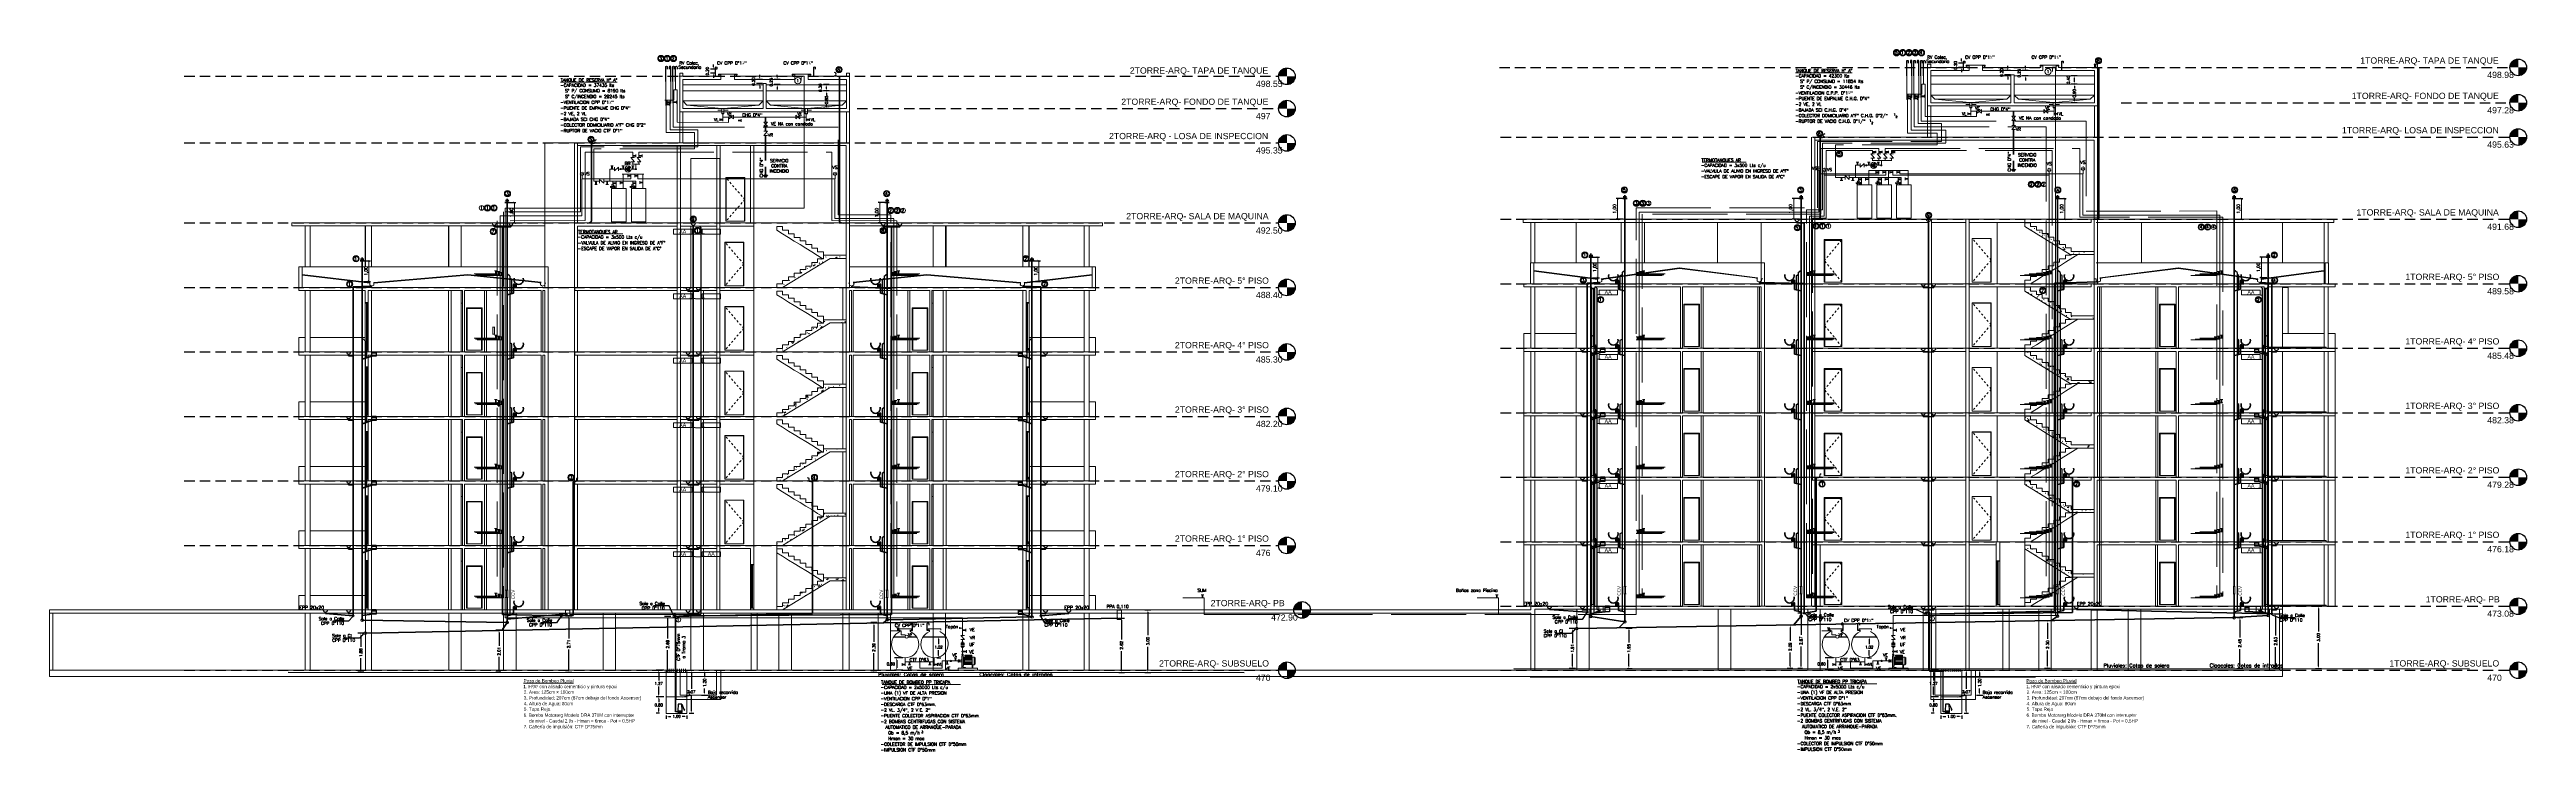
# Model space of a CAD drawing. Header units: millimetres. Extents: x 539 to 842, y -453 to -96.
# Drawn here: x 721.6 to 840.8, y -129.5 to -95.8 of the extents above; entities that cross this region are included whole.
import ezdxf
from ezdxf.enums import TextEntityAlignment as Align

# ---------------------------------------------------------------- set-up
doc = ezdxf.new("R2010")
doc.units = ezdxf.units.MM
doc.header["$LTSCALE"] = 0.1
for name, pattern in [('ACAD_ISO02W100', [15, 12, -3]), ('CENTER', [2.25, 1, -0.1, 0.05, -0.1, 1]), ('CONTINUA', [0]), ('Dash', [0.006, 0.003, -0.003]), ('HIDDEN', [0.375, 0.25, -0.125])]:
    doc.linetypes.add(name, pattern=pattern)
doc.layers.get('0').update_dxf_attribs({"lineweight": 5})
doc.layers.get('Defpoints').update_dxf_attribs({"lineweight": 5})
for name, color, linetype, lineweight in [('00 - Est - Corte', 7, 'Continuous', 20), ('00-Agua Caliente', 1, 'Continuous', 20), ('00-Agua Fria', 5, 'ACAD_ISO02W100', 20), ('00-Texto AC', 7, 'Continuous', 18), ('00-Texto AF', 7, 'Continuous', 18), ('A-Texto Cloaca', 7, 'Continuous', 20), ('A-Texto Pluvial', 7, 'Continuous', 20), ('Agua Fria Directa - Texto', 7, 'Continuous', 18), ('COTA', 251, 'Continuous', 13), ('Cotas', 7, 'Continuous', 13), ('Incendio', 10, 'ACAD_ISO02W100', 35), ('Incendio - Texto', 11, 'Continuous', 18), ('ROTULO', 5, 'Continuous', 40), ('Tanque Agua', 160, 'Continuous', 25), ('Tanque Agua - Texto', 7, 'Continuous', 18), ('Texto Diámetros', 7, 'Continuous', 25), ('TEXTO1', 254, 'Continuous', 13), ('Ventilaciones - Agua', 70, 'Continuous', 30)]:
    doc.layers.add(name, color=color, linetype=linetype, lineweight=lineweight)
for name, color, linetype in [('00-Pluvial', 40, 'Continuous'), ('00-Secundario', 24, 'Continuous'), ('00-Ventilacion', 3, 'Continuous'), ('Secundario', 24, 'Continuous'), ('Texto', 7, 'Continuous'), ('Textos', 7, 'Continuous')]:
    doc.layers.add(name, color=color, linetype=linetype)
doc.layers.add('Primario', color=7, linetype='Continuous', true_color=0xff2400)
doc.styles.add('Arial', font='arial.ttf', dxfattribs={"height": 0.245883})
doc.styles.add('Cotas2', font='romans.shx')
doc.styles.add('Instal Sanit', font='techb___.ttf', dxfattribs={"height": 0.15})
doc.styles.add('Romans', font='romans.shx')
doc.styles.add('ROTULO1', font='GOTHIC.TTF', dxfattribs={"height": 0.2})
doc.styles.get("Standard").update_dxf_attribs({"font": 'arial.ttf'})
doc.dimstyles.new('1_200', dxfattribs={"dimtxt": 0.25, "dimasz": 0.2, "dimexe": 0.1, "dimexo": 0.1, "dimgap": 0.05, "dimtad": 1, "dimzin": 1, "dimtxsty": 'Standard', "dimblk": 'OPEN30', "dimcen": 0.1, "dimclre": 256, "dimclrt": 256, "dimadec": 0, "dimazin": 0, "dimtfac": 1, "dimtmove": 2, "dimatfit": 3, "dimldrblk": 'OPEN30', "dimfxl": 1, "dimlwd": -1, "dimarcsym": 0})
doc.dimstyles.new('Cotas--1-75', dxfattribs={"dimscale": 0.075, "dimtxt": 1.75, "dimasz": 1.5, "dimexe": 2, "dimexo": 5, "dimgap": 0.5, "dimtad": 0, "dimtih": 1, "dimtoh": 1, "dimzin": 0, "dimdsep": 46, "dimtxsty": 'Cotas2', "dimcen": 3, "dimdle": 2, "dimadec": 0, "dimazin": 0, "dimtfac": 1, "dimtofl": 0, "dimtmove": 2, "dimatfit": 3, "dimfxl": 2, "dimtolj": 1, "dimtzin": 0, "dimarcsym": 0})

# ---------------------------------------------------------------- blocks, each defined once
blk = doc.blocks.new('Texto TE T2')
at = {"layer": '00-Texto AF', "style": 'Romans'}
for s, p in [('1', (395.47, -78.21)), ('2', (395.56, -78.32)), ('1', (396.64, -77.92)), ('2', (396.73, -78.03))]:
    blk.add_text(s, height=0.1, dxfattribs=at).set_placement(p)
at = {"layer": 'Tanque Agua - Texto', "style": 'Romans'}
for s, p in [('%%UTANQUE DE RESERVA H° A°', (391.92, -75.83)), ('-CAPACIDAD = 42300 lts', (391.9, -76.08)), ('  S° P/ CONSUMO = 11854 lts', (391.93, -76.34)), ('-VENTILACION C.P.P. D°1¼"', (391.9, -76.9)), ('-PUENTE DE EMPALME C.H.G. D°4"', (391.9, -77.17)), ('-2 VE, 2 VL', (391.9, -77.44)), ('  S° C/INCENDIO = 30446 lts', (391.93, -76.62)), ('-BAJADA SCI C.H.G. D°4"', (391.9, -77.72)), ('-COLECTOR DOMICILIARIO A°F° C.H.G. D°2/"', (391.9, -77.99)), ('-RUPTOR DE VACIO C.H.G. D°1/"', (391.9, -78.26))]:
    blk.add_text(s, height=0.15, dxfattribs=at).set_placement(p)
blk = doc.blocks.new('LLP')
at = {"layer": '00-Agua Fria', "color": 0, "linetype": 'Continuous', "lineweight": 20}
for p, q in [((-1, 2.4), (1, 2.4)), ((-0.3, 2.4), (-0.3, 0)), ((0.3, 2.4), (0.3, 0))]:
    blk.add_line(p, q, dxfattribs=at)
blk = doc.blocks.new('*D90')
at = {"layer": 'Cotas', "color": 0, "lineweight": -2, "transparency": 16777216}
for p, q in [((819.15, -97.45), (818.87, -97.45)), ((819.02, -97.56), (819.02, -97.67)), ((819.15, -98.35), (818.87, -98.35)), ((819.02, -98.24), (819.02, -98.13))]:
    blk.add_line(p, q, dxfattribs=at)
at = {"layer": 'Cotas', "color": 0, "lineweight": 13, "transparency": 16777216}
for points in [[(819.01, -97.56), (819.04, -97.56), (819.02, -97.45)], [(819.01, -98.24), (819.04, -98.24), (819.02, -98.35)]]:
    blk.add_solid(points, dxfattribs=at)
at = {"layer": 'Defpoints', "color": 0, "lineweight": 13, "transparency": 16777216}
for p in [(819.02, -97.45), (819.17, -97.45), (819.17, -98.35)]:
    blk.add_point(p, dxfattribs=at)
at = {"layer": 'Cotas', "color": 0, "transparency": 16777216, "insert": (819.02, -97.9), "char_height": 0.135, "attachment_point": 5, "rotation": 90, "style": 'Cotas2'}
blk.add_mtext('\\A1;0.90', dxfattribs=at)
blk = doc.blocks.new('*D91')
at = {"layer": 'Cotas', "color": 0, "lineweight": -2, "transparency": 16777216}
for p, q in [((819.15, -97.05), (818.87, -97.05)), ((819.15, -97.45), (818.87, -97.45)), ((819.02, -97.34), (819.02, -97.16))]:
    blk.add_line(p, q, dxfattribs=at)
at = {"layer": 'Cotas', "color": 0, "lineweight": 13, "transparency": 16777216}
for points in [[(819.01, -97.16), (819.04, -97.16), (819.02, -97.05)], [(819.01, -97.34), (819.04, -97.34), (819.02, -97.45)]]:
    blk.add_solid(points, dxfattribs=at)
at = {"layer": 'Defpoints', "color": 0, "lineweight": 13, "transparency": 16777216}
for p in [(819.02, -97.05), (819.17, -97.05), (819.17, -97.45)]:
    blk.add_point(p, dxfattribs=at)
at = {"layer": 'Cotas', "color": 0, "transparency": 16777216, "insert": (818.73, -97.25), "char_height": 0.135, "attachment_point": 5, "rotation": 90, "style": 'Cotas2'}
blk.add_mtext('\\A1;0.40', dxfattribs=at)
blk = doc.blocks.new('*D92')
at = {"layer": 'Cotas', "color": 0, "lineweight": -2, "transparency": 16777216}
for p, q in [((816.8, -96.8), (816.51, -96.8)), ((816.8, -97.05), (816.51, -97.05)), ((816.66, -96.69), (816.66, -96.58)), ((816.66, -97.16), (816.66, -97.28))]:
    blk.add_line(p, q, dxfattribs=at)
at = {"layer": 'Cotas', "color": 0, "lineweight": 13, "transparency": 16777216}
for points in [[(816.64, -96.69), (816.68, -96.69), (816.66, -96.8)], [(816.64, -97.16), (816.68, -97.16), (816.66, -97.05)]]:
    blk.add_solid(points, dxfattribs=at)
at = {"layer": 'Defpoints', "color": 0, "lineweight": 13, "transparency": 16777216}
for p in [(816.66, -96.8), (816.81, -96.8), (816.81, -97.05)]:
    blk.add_point(p, dxfattribs=at)
at = {"layer": 'Cotas', "color": 0, "transparency": 16777216, "insert": (816.36, -96.93), "char_height": 0.135, "attachment_point": 5, "rotation": 90, "style": 'Cotas2'}
blk.add_mtext('\\A1;0.25', dxfattribs=at)
blk = doc.blocks.new('*D93')
at = {"layer": 'Cotas', "color": 0, "lineweight": -2, "transparency": 16777216}
for p, q in [((815.95, -96.8), (815.66, -96.8)), ((815.95, -97), (815.66, -97)), ((815.81, -96.69), (815.81, -96.58)), ((815.81, -97.11), (815.81, -97.23))]:
    blk.add_line(p, q, dxfattribs=at)
at = {"layer": 'Cotas', "color": 0, "lineweight": 13, "transparency": 16777216}
for points in [[(815.79, -96.69), (815.83, -96.69), (815.81, -96.8)], [(815.79, -97.11), (815.83, -97.11), (815.81, -97)]]:
    blk.add_solid(points, dxfattribs=at)
at = {"layer": 'Defpoints', "color": 0, "lineweight": 13, "transparency": 16777216}
for p in [(815.81, -96.8), (815.97, -96.8), (815.97, -97)]:
    blk.add_point(p, dxfattribs=at)
at = {"layer": 'Cotas', "color": 0, "transparency": 16777216, "insert": (815.52, -96.9), "char_height": 0.135, "attachment_point": 5, "rotation": 90, "style": 'Cotas2'}
blk.add_mtext('\\A1;0.20', dxfattribs=at)
blk = doc.blocks.new('Level - M_Level Head - Circle-46083-Section 7')
h = blk.add_hatch(color=8)
edge = h.paths.add_edge_path(flags=0)
edge.add_line((86.73, 473.08), (86.33, 473.08))
edge.add_arc((86.73, 473.08), 0.4, 90, 180, ccw=False)
edge.add_line((86.73, 473.48), (86.73, 473.08))
h = blk.add_hatch(color=8)
edge = h.paths.add_edge_path(flags=0)
edge.add_line((86.73, 472.68), (86.73, 473.08))
edge.add_line((86.73, 473.08), (87.13, 473.08))
edge.add_arc((86.73, 473.08), 0.4, -90, 0, ccw=False)
at = {"color": 8}
blk.add_circle((86.73, 473.08), 0.4, dxfattribs=at)
blk = doc.blocks.new('Corte')
h = blk.add_hatch(color=8)
edge = h.paths.add_edge_path(flags=0)
edge.add_line((840.37, -96.65), (839.97, -96.65))
edge.add_arc((840.37, -96.65), 0.4, 90, 180, ccw=False)
edge.add_line((840.37, -96.25), (840.37, -96.65))
h = blk.add_hatch(color=8)
edge = h.paths.add_edge_path(flags=0)
edge.add_line((840.37, -97.05), (840.37, -96.65))
edge.add_line((840.37, -96.65), (840.77, -96.65))
edge.add_arc((840.37, -96.65), 0.4, -90, 0, ccw=False)
h = blk.add_hatch(color=8)
edge = h.paths.add_edge_path(flags=0)
edge.add_line((840.37, -98.35), (839.97, -98.35))
edge.add_arc((840.37, -98.35), 0.4, 90, 180, ccw=False)
edge.add_line((840.37, -97.95), (840.37, -98.35))
h = blk.add_hatch(color=8)
edge = h.paths.add_edge_path(flags=0)
edge.add_line((840.37, -98.75), (840.37, -98.35))
edge.add_line((840.37, -98.35), (840.77, -98.35))
edge.add_arc((840.37, -98.35), 0.4, -90, 0, ccw=False)
h = blk.add_hatch(color=8)
edge = h.paths.add_edge_path(flags=0)
edge.add_line((840.37, -100), (839.97, -100))
edge.add_arc((840.37, -100), 0.4, 90, 180, ccw=False)
edge.add_line((840.37, -99.6), (840.37, -100))
h = blk.add_hatch(color=8)
edge = h.paths.add_edge_path(flags=0)
edge.add_line((840.37, -100.4), (840.37, -100))
edge.add_line((840.37, -100), (840.77, -100))
edge.add_arc((840.37, -100), 0.4, -90, 0, ccw=False)
h = blk.add_hatch(color=8)
edge = h.paths.add_edge_path(flags=0)
edge.add_line((840.37, -103.95), (839.97, -103.95))
edge.add_arc((840.37, -103.95), 0.4, 90, 180, ccw=False)
edge.add_line((840.37, -103.55), (840.37, -103.95))
h = blk.add_hatch(color=8)
edge = h.paths.add_edge_path(flags=0)
edge.add_line((840.37, -104.35), (840.37, -103.95))
edge.add_line((840.37, -103.95), (840.77, -103.95))
edge.add_arc((840.37, -103.95), 0.4, -90, 0, ccw=False)
h = blk.add_hatch(color=8)
edge = h.paths.add_edge_path(flags=0)
edge.add_line((840.37, -107.05), (839.97, -107.05))
edge.add_arc((840.37, -107.05), 0.4, 90, 180, ccw=False)
edge.add_line((840.37, -106.65), (840.37, -107.05))
h = blk.add_hatch(color=8)
edge = h.paths.add_edge_path(flags=0)
edge.add_line((840.37, -107.45), (840.37, -107.05))
edge.add_line((840.37, -107.05), (840.77, -107.05))
edge.add_arc((840.37, -107.05), 0.4, -90, 0, ccw=False)
h = blk.add_hatch(color=8)
edge = h.paths.add_edge_path(flags=0)
edge.add_line((840.37, -110.15), (839.97, -110.15))
edge.add_arc((840.37, -110.15), 0.4, 90, 180, ccw=False)
edge.add_line((840.37, -109.75), (840.37, -110.15))
h = blk.add_hatch(color=8)
edge = h.paths.add_edge_path(flags=0)
edge.add_line((840.37, -110.55), (840.37, -110.15))
edge.add_line((840.37, -110.15), (840.77, -110.15))
edge.add_arc((840.37, -110.15), 0.4, -90, 0, ccw=False)
h = blk.add_hatch(color=8)
edge = h.paths.add_edge_path(flags=0)
edge.add_line((840.37, -113.25), (839.97, -113.25))
edge.add_arc((840.37, -113.25), 0.4, 90, 180, ccw=False)
edge.add_line((840.37, -112.85), (840.37, -113.25))
h = blk.add_hatch(color=8)
edge = h.paths.add_edge_path(flags=0)
edge.add_line((840.37, -113.65), (840.37, -113.25))
edge.add_line((840.37, -113.25), (840.77, -113.25))
edge.add_arc((840.37, -113.25), 0.4, -90, 0, ccw=False)
h = blk.add_hatch(color=8)
edge = h.paths.add_edge_path(flags=0)
edge.add_line((840.37, -116.35), (839.97, -116.35))
edge.add_arc((840.37, -116.35), 0.4, 90, 180, ccw=False)
edge.add_line((840.37, -115.95), (840.37, -116.35))
h = blk.add_hatch(color=8)
edge = h.paths.add_edge_path(flags=0)
edge.add_line((840.37, -116.75), (840.37, -116.35))
edge.add_line((840.37, -116.35), (840.77, -116.35))
edge.add_arc((840.37, -116.35), 0.4, -90, 0, ccw=False)
h = blk.add_hatch(color=8)
edge = h.paths.add_edge_path(flags=0)
edge.add_line((840.37, -119.45), (839.97, -119.45))
edge.add_arc((840.37, -119.45), 0.4, 90, 180, ccw=False)
edge.add_line((840.37, -119.05), (840.37, -119.45))
h = blk.add_hatch(color=8)
edge = h.paths.add_edge_path(flags=0)
edge.add_line((840.37, -119.85), (840.37, -119.45))
edge.add_line((840.37, -119.45), (840.77, -119.45))
edge.add_arc((840.37, -119.45), 0.4, -90, 0, ccw=False)
h = blk.add_hatch(color=8)
edge = h.paths.add_edge_path(flags=0)
edge.add_line((840.37, -122.55), (839.97, -122.55))
edge.add_arc((840.37, -122.55), 0.4, 90, 180, ccw=False)
edge.add_line((840.37, -122.15), (840.37, -122.55))
h = blk.add_hatch(color=8)
edge = h.paths.add_edge_path(flags=0)
edge.add_line((840.37, -122.95), (840.37, -122.55))
edge.add_line((840.37, -122.55), (840.77, -122.55))
edge.add_arc((840.37, -122.55), 0.4, -90, 0, ccw=False)
h = blk.add_hatch(color=8)
edge = h.paths.add_edge_path(flags=0)
edge.add_line((840.37, -125.63), (839.97, -125.63))
edge.add_arc((840.37, -125.63), 0.4, 90, 180, ccw=False)
edge.add_line((840.37, -125.23), (840.37, -125.63))
h = blk.add_hatch(color=8)
edge = h.paths.add_edge_path(flags=0)
edge.add_line((840.37, -126.03), (840.37, -125.63))
edge.add_line((840.37, -125.63), (840.77, -125.63))
edge.add_arc((840.37, -125.63), 0.4, -90, 0, ccw=False)
at = {"color": 8, "lineweight": 18}
for p, q in [((811.96, -96.5), (811.96, -100)), ((820.13, -107.05), (820.13, -96.5)), ((752.07, -97.08), (751.91, -97.08)), ((751.93, -96.93), (751.93, -100.28)), ((752.08, -98.63), (752.08, -97.23)), ((757.46, -97.23), (754.56, -97.23)), ((754.66, -97.08), (757.36, -97.08)), ((756.09, -97.43), (755.94, -97.43)), ((755.94, -98.63), (755.94, -97.43)), ((756.09, -97.43), (755.94, -97.43)), ((756.09, -98.63), (756.09, -97.43)), ((759.95, -97.23), (759.95, -98.63)), ((760.1, -104.13), (760.1, -96.93)), ((812.11, -98.35), (812.11, -96.8)), ((817.5, -96.8), (814.6, -96.8)), ((814.7, -96.65), (817.4, -96.65)), ((816.13, -97), (815.97, -97)), ((815.97, -98.35), (815.97, -97)), ((816.13, -98.35), (816.13, -97)), ((819.98, -96.8), (819.98, -98.35)), ((760.1, -98.78), (751.93, -98.78)), ((752.08, -98.63), (753.96, -98.63)), ((752.08, -100.28), (752.08, -98.78)), ((754.06, -98.63), (755.94, -98.63)), ((756.09, -98.63), (757.97, -98.63)), ((756.09, -98.78), (756.09, -98.78)), ((758.07, -98.63), (759.95, -98.63)), ((759.95, -98.78), (759.95, -100.28)), ((760.1, -98.63), (760.1, -98.78)), ((820.13, -98.5), (811.96, -98.5)), ((812.11, -98.35), (813.99, -98.35)), ((812.11, -100), (812.11, -98.5)), ((814.09, -98.35), (815.97, -98.35)), ((816.13, -98.35), (818, -98.35)), ((818.1, -98.35), (819.98, -98.35)), ((819.98, -98.5), (819.98, -100)), ((820.13, -98.35), (820.13, -98.5)), ((806.37, -100), (806.37, -119.45)), ((806.53, -113.25), (806.53, -100)), ((806.53, -100), (819.97, -100)), ((806.53, -100.15), (806.53, -100)), ((811.95, -100), (812.1, -100)), ((746.87, -100.28), (745.44, -100.28)), ((745.44, -100.28), (745.44, -107.23)), ((747.02, -100.28), (746.87, -100.28)), ((746.87, -100.28), (746.87, -107.23)), ((747.02, -104.13), (747.02, -100.28)), ((747.02, -100.28), (759.94, -100.28)), ((747.02, -100.41), (747.02, -100.28)), ((759.94, -100.41), (747.02, -100.41)), ((751.96, -100.28), (751.81, -100.28)), ((751.81, -100.41), (751.81, -104.13)), ((751.91, -100.28), (752.07, -100.28)), ((751.96, -104.13), (751.96, -100.41)), ((753.71, -101.03), (752.47, -101.03)), ((752.47, -101.03), (752.47, -104.13)), ((759.94, -100.28), (753.71, -100.28)), ((753.71, -101.03), (753.71, -100.41)), ((753.86, -101.03), (753.71, -101.03)), ((753.71, -101.03), (753.71, -104.13)), ((753.86, -104.13), (753.86, -101.03)), ((753.87, -100.41), (753.87, -104.13)), ((755.34, -104.13), (755.34, -100.41)), ((755.5, -100.41), (755.5, -104.13)), ((760.1, -100.28), (759.94, -100.28)), ((759.94, -100.41), (759.94, -104.13)), ((819.97, -100.15), (806.53, -100.15)), ((819.97, -100.15), (819.97, -122.55)), ((754.15, -104.05), (754.15, -101.95)), ((754.15, -101.95), (755.06, -101.95)), ((754.15, -104.05), (754.15, -101.95)), ((755.06, -101.95), (754.15, -101.95)), ((755.05, -101.96), (754.16, -101.96)), ((754.16, -101.96), (754.16, -104.05)), ((754.16, -101.96), (754.16, -104.05)), ((754.16, -101.96), (755.05, -101.96)), ((755.05, -101.96), (755.05, -104.05)), ((755.05, -101.96), (755.05, -104.05)), ((755.06, -101.95), (755.06, -104.05)), ((755.06, -104.05), (755.06, -101.95)), ((733.27, -104.26), (733.27, -104.13)), ((733.27, -104.13), (745.44, -104.13)), ((733.27, -104.26), (745.44, -104.26)), ((733.91, -104.13), (734.16, -104.13)), ((733.91, -106.23), (733.91, -104.26)), ((734.16, -106.23), (734.16, -104.26)), ((736.81, -104.13), (736.8, -104.13)), ((736.8, -104.26), (736.8, -106.23)), ((736.81, -104.13), (737.11, -104.13)), ((736.81, -106.23), (736.81, -104.26)), ((740.82, -104.13), (737.11, -104.13)), ((737.11, -106.23), (737.11, -104.26)), ((740.8, -106.23), (740.8, -104.26)), ((740.82, -104.13), (741.42, -104.13)), ((740.82, -106.23), (740.82, -104.26)), ((741.42, -104.13), (746.87, -104.13)), ((741.42, -104.26), (741.42, -106.23)), ((746.87, -104.13), (747.02, -104.13)), ((751.81, -104.13), (747.02, -104.13)), ((747.02, -107.23), (747.02, -104.28)), ((747.02, -104.28), (751.81, -104.28)), ((751.96, -104.13), (751.81, -104.13)), ((751.81, -104.13), (751.81, -107.23)), ((751.81, -104.28), (751.81, -104.13)), ((751.81, -104.13), (751.96, -104.13)), ((751.96, -107.23), (751.96, -104.13)), ((751.96, -104.13), (753.71, -104.13)), ((753.71, -104.28), (751.96, -104.28)), ((752.47, -107.23), (752.47, -104.28)), ((752.47, -104.28), (752.47, -107.23)), ((753.86, -104.13), (753.71, -104.13)), ((753.71, -104.13), (753.71, -107.23)), ((753.71, -104.13), (753.86, -104.13)), ((753.86, -107.23), (753.86, -104.13)), ((755.5, -104.13), (753.86, -104.13)), ((753.86, -104.13), (753.86, -104.28)), ((753.86, -104.28), (755.5, -104.28)), ((755.06, -104.05), (754.15, -104.05)), ((754.16, -104.05), (754.15, -104.05)), ((754.16, -104.05), (754.19, -104.05)), ((755.02, -104.05), (754.19, -104.05)), ((755.05, -104.05), (755.02, -104.05)), ((755.05, -104.05), (755.06, -104.05)), ((759.94, -104.13), (755.5, -104.13)), ((755.5, -104.28), (755.5, -104.13)), ((755.5, -104.28), (755.5, -107.23)), ((756.6, -104.3), (756.6, -104.48)), ((756.6, -104.3), (756.88, -104.3)), ((756.6, -104.48), (756.88, -104.65)), ((756.88, -104.48), (756.88, -104.3)), ((756.88, -104.48), (757.16, -104.48)), ((756.88, -104.65), (757.16, -104.83)), ((757.16, -104.65), (757.16, -104.48)), ((757.16, -104.65), (757.44, -104.65)), ((757.16, -104.83), (757.44, -105)), ((757.44, -104.82), (757.44, -104.65)), ((757.44, -104.82), (757.72, -104.82)), ((757.72, -104.99), (757.72, -104.82)), ((759.94, -104.13), (759.94, -107.23)), ((759.94, -104.13), (760.1, -104.13)), ((764.12, -104.13), (760.1, -104.13)), ((760.1, -107.23), (760.1, -104.13)), ((772.27, -104.13), (760.1, -104.13)), ((772.27, -104.26), (760.1, -104.26)), ((764.12, -104.13), (764.72, -104.13)), ((764.72, -104.13), (764.12, -104.13)), ((764.12, -106.23), (764.12, -104.26)), ((768.43, -104.13), (764.72, -104.13)), ((764.72, -104.13), (768.43, -104.13)), ((764.72, -106.23), (764.72, -104.26)), ((764.74, -104.26), (764.74, -106.23)), ((768.43, -104.13), (768.73, -104.13)), ((768.73, -104.13), (768.43, -104.13)), ((768.43, -106.23), (768.43, -104.26)), ((768.73, -104.13), (768.74, -104.13)), ((768.73, -104.13), (768.74, -104.13)), ((768.73, -106.23), (768.73, -104.26)), ((768.74, -104.26), (768.74, -106.23)), ((771.38, -104.13), (771.63, -104.13)), ((771.63, -104.13), (771.38, -104.13)), ((771.38, -106.23), (771.38, -104.26)), ((771.63, -106.23), (771.63, -104.26)), ((772.27, -104.26), (772.27, -104.13)), ((792.5, -103.95), (792.5, -104.1)), ((792.5, -103.95), (795.06, -103.95)), ((806.38, -104.1), (792.5, -104.1)), ((792.87, -103.95), (793.07, -103.95)), ((792.87, -103.95), (793.07, -103.95)), ((792.87, -104.1), (792.87, -106.05)), ((793.07, -106.05), (793.07, -104.1)), ((806.37, -103.95), (795.06, -103.95)), ((806.37, -103.95), (795.06, -103.95)), ((795.06, -106.05), (795.06, -104.1)), ((797.22, -106.05), (797.22, -104.1)), ((798.34, -106.05), (798.34, -104.1)), ((801.85, -104.1), (801.85, -106.05)), ((803.96, -106.05), (803.96, -104.1)), ((806.38, -103.95), (806.37, -103.95)), ((806.38, -103.95), (806.37, -103.95)), ((812, -103.95), (806.38, -103.95)), ((806.38, -103.95), (806.38, -104.1)), ((806.38, -103.95), (806.38, -104.1)), ((806.38, -104.1), (812, -104.1)), ((812, -103.95), (812, -107.05)), ((812.15, -103.95), (812, -103.95)), ((812, -104.1), (812, -103.95)), ((812.15, -107.05), (812.15, -103.95)), ((812.15, -103.95), (813.8, -103.95)), ((813.8, -104.1), (812.15, -104.1)), ((813.95, -103.95), (813.8, -103.95)), ((813.8, -103.95), (813.8, -107.05)), ((813.95, -107.05), (813.95, -103.95)), ((816.63, -103.95), (813.95, -103.95)), ((813.95, -103.95), (813.95, -104.1)), ((813.95, -104.1), (816.63, -104.1)), ((815.31, -104.1), (815.31, -107.05)), ((816.63, -104.1), (816.63, -103.95)), ((816.63, -103.95), (819.82, -103.95)), ((819.82, -104.1), (816.63, -104.1)), ((816.91, -104.12), (816.63, -104.12)), ((816.63, -104.12), (816.63, -104.3)), ((816.63, -104.3), (818.82, -105.65)), ((816.91, -104.3), (816.91, -104.12)), ((817.19, -104.3), (816.91, -104.3)), ((817.19, -104.47), (817.19, -104.3)), ((817.47, -104.47), (817.19, -104.47)), ((817.47, -104.64), (817.47, -104.47)), ((817.75, -104.64), (817.47, -104.64)), ((817.75, -104.81), (817.75, -104.64)), ((818.03, -104.81), (817.75, -104.81)), ((818.03, -104.99), (818.03, -104.81)), ((819.97, -103.95), (819.82, -103.95)), ((819.82, -103.95), (819.82, -104.1)), ((820.07, -103.95), (819.91, -103.95)), ((820.13, -103.95), (819.97, -103.95)), ((828.97, -103.95), (820.07, -103.95)), ((831.5, -104.1), (820.07, -104.1)), ((829.03, -103.95), (820.13, -103.95)), ((822.25, -106.05), (822.25, -104.1)), ((828.97, -103.95), (831.5, -103.95)), ((829.03, -103.95), (829.31, -103.95)), ((829.03, -104.1), (829.03, -106.05)), ((829.31, -104.1), (829.03, -104.1)), ((830.97, -103.95), (831.17, -103.95)), ((831.03, -103.95), (831.23, -103.95)), ((831.03, -107.05), (831.03, -104.1)), ((831.23, -104.1), (831.23, -106.05)), ((831.5, -103.95), (831.5, -104.1)), ((754.1, -107.15), (754.1, -105.05)), ((754.1, -105.05), (755.01, -105.05)), ((754.1, -107.15), (754.1, -105.05)), ((755.01, -105.05), (754.1, -105.05)), ((755, -105.06), (754.11, -105.06)), ((754.11, -105.06), (754.11, -107.15)), ((754.11, -105.06), (754.11, -107.15)), ((754.11, -105.06), (755, -105.06)), ((755, -105.06), (755, -107.15)), ((755, -105.06), (755, -107.15)), ((755.01, -105.05), (755.01, -107.15)), ((755.01, -107.15), (755.01, -105.05)), ((756.88, -107.23), (759.16, -105.83)), ((757.44, -105), (757.72, -105.17)), ((757.72, -104.99), (758, -104.99)), ((757.72, -105.17), (758, -105.34)), ((758, -105.17), (758, -104.99)), ((758, -105.17), (758.28, -105.17)), ((758, -105.34), (758.28, -105.51)), ((758.28, -105.34), (758.28, -105.17)), ((758.28, -105.34), (758.56, -105.34)), ((758.28, -105.51), (758.56, -105.69)), ((758.56, -106.03), (758.28, -106.03)), ((758.28, -106.03), (758.28, -106.2)), ((758.56, -105.51), (758.56, -105.34)), ((758.56, -105.51), (758.79, -105.51)), ((758.56, -105.69), (758.79, -105.83)), ((758.84, -105.85), (758.56, -105.85)), ((758.56, -105.85), (758.56, -106.03)), ((758.79, -105.51), (758.84, -105.51)), ((758.79, -105.83), (758.84, -105.83)), ((758.84, -105.68), (758.84, -105.51)), ((759.94, -105.68), (758.84, -105.68)), ((758.84, -105.68), (758.84, -105.85)), ((759.16, -105.83), (759.94, -105.83)), ((759.94, -105.83), (759.94, -105.68)), ((807.84, -104.93), (806.99, -104.93)), ((806.99, -104.93), (806.99, -106.97)), ((807.01, -106.97), (807.01, -104.97)), ((807.01, -104.97), (807.81, -104.97)), ((807.81, -104.97), (807.81, -106.97)), ((807.84, -106.97), (807.84, -104.93)), ((814.1, -106.97), (814.1, -104.87)), ((814.1, -104.87), (815.01, -104.87)), ((814.1, -106.97), (814.1, -104.87)), ((815.01, -104.87), (814.1, -104.87)), ((815, -104.88), (814.11, -104.88)), ((814.11, -104.88), (814.11, -106.97)), ((814.11, -104.88), (814.11, -106.97)), ((814.11, -104.88), (815, -104.88)), ((815, -104.88), (815, -106.97)), ((815, -104.88), (815, -106.97)), ((815.01, -104.87), (815.01, -106.97)), ((815.01, -106.97), (815.01, -104.87)), ((818.31, -104.99), (818.03, -104.99)), ((818.03, -106.19), (818.03, -106.02)), ((818.03, -106.02), (818.31, -106.02)), ((818.31, -105.16), (818.31, -104.99)), ((818.59, -105.16), (818.31, -105.16)), ((818.31, -106.02), (818.31, -105.85)), ((818.31, -105.85), (818.59, -105.85)), ((818.31, -106.2), (818.59, -106.02)), ((818.59, -105.33), (818.59, -105.16)), ((818.87, -105.33), (818.59, -105.33)), ((818.59, -106.02), (819.19, -105.65)), ((818.59, -105.85), (818.59, -105.67)), ((818.59, -105.67), (818.87, -105.67)), ((818.82, -105.65), (819.97, -105.65)), ((818.87, -105.5), (818.87, -105.33)), ((819.97, -105.5), (818.87, -105.5)), ((818.87, -105.65), (818.87, -105.67)), ((819.97, -105.65), (819.97, -105.5)), ((733.61, -106.23), (733.61, -107.23)), ((733.77, -106.23), (733.61, -106.23)), ((733.61, -107.23), (733.61, -107.38)), ((733.61, -107.23), (733.77, -107.23)), ((733.77, -107.23), (733.77, -106.23)), ((745.44, -106.23), (733.77, -106.23)), ((733.77, -106.6), (737.03, -106.99)), ((733.77, -106.63), (737.03, -107.02)), ((745.44, -107.23), (733.77, -107.23)), ((737.03, -106.99), (737.03, -107.02)), ((741.73, -106.6), (737.21, -106.99)), ((741.73, -106.63), (737.21, -107.02)), ((737.21, -106.99), (737.21, -107.02)), ((741.73, -106.6), (745.26, -106.98)), ((741.73, -106.63), (745.26, -107.01)), ((745.6, -106.23), (745.44, -106.23)), ((745.44, -106.23), (745.44, -107.23)), ((745.44, -107.23), (745.6, -107.23)), ((745.6, -107.23), (745.6, -106.23)), ((745.6, -122.73), (745.6, -107.23)), ((746.87, -107.23), (745.6, -107.23)), ((746.87, -119.63), (746.87, -107.23)), ((746.87, -107.23), (747.02, -107.23)), ((746.88, -107.23), (746.88, -107.38)), ((751.81, -107.23), (747.02, -107.23)), ((751.96, -107.23), (751.81, -107.23)), ((751.81, -107.23), (751.81, -110.33)), ((751.81, -107.38), (751.81, -107.23)), ((751.81, -107.23), (751.96, -107.23)), ((751.96, -110.33), (751.96, -107.23)), ((751.96, -107.23), (753.71, -107.23)), ((753.86, -107.23), (753.71, -107.23)), ((753.71, -107.23), (753.71, -110.33)), ((753.71, -107.23), (753.86, -107.23)), ((753.86, -110.33), (753.86, -107.23)), ((755.5, -107.23), (753.86, -107.23)), ((753.86, -107.23), (753.86, -107.38)), ((755.01, -107.15), (754.1, -107.15)), ((754.11, -107.15), (754.1, -107.15)), ((754.11, -107.15), (754.14, -107.15)), ((754.97, -107.15), (754.14, -107.15)), ((755, -107.15), (754.97, -107.15)), ((755, -107.15), (755.01, -107.15)), ((755.5, -107.38), (755.5, -107.23)), ((756.6, -107.23), (755.5, -107.23)), ((756.88, -107.06), (756.6, -107.06)), ((756.6, -107.06), (756.6, -107.23)), ((756.6, -107.23), (756.88, -107.23)), ((757.16, -106.89), (756.88, -106.89)), ((756.88, -106.89), (756.88, -107.06)), ((756.88, -107.23), (759.94, -107.23)), ((757.44, -106.72), (757.16, -106.72)), ((757.16, -106.72), (757.16, -106.89)), ((757.72, -106.54), (757.44, -106.54)), ((757.44, -106.54), (757.44, -106.72)), ((758, -106.37), (757.72, -106.37)), ((757.72, -106.37), (757.72, -106.54)), ((758.28, -106.2), (758, -106.2)), ((758, -106.2), (758, -106.37)), ((759.78, -108.78), (759.78, -107.23)), ((759.94, -107.23), (759.94, -122.73)), ((759.94, -107.23), (760.1, -107.23)), ((771.77, -106.23), (760.1, -106.23)), ((771.77, -107.23), (760.1, -107.23)), ((763.81, -106.6), (760.28, -106.98)), ((763.81, -106.63), (760.28, -107.01)), ((763.81, -106.6), (768.33, -106.99)), ((763.81, -106.63), (768.33, -107.02)), ((768.33, -106.99), (768.33, -107.02)), ((771.77, -106.6), (768.5, -106.99)), ((768.5, -106.99), (768.51, -107.02)), ((771.77, -106.63), (768.51, -107.02)), ((771.77, -106.23), (771.77, -107.23)), ((771.93, -106.23), (771.77, -106.23)), ((771.77, -107.23), (771.93, -107.23)), ((771.93, -107.23), (771.93, -106.23)), ((771.93, -107.38), (771.93, -107.23)), ((803.96, -107.05), (792.53, -107.05)), ((792.53, -107.05), (792.53, -107.2)), ((792.53, -107.2), (795.79, -107.2)), ((792.85, -106.05), (792.85, -107.05)), ((793.01, -106.05), (792.85, -106.05)), ((792.87, -107.2), (792.87, -110.15)), ((793.01, -107.05), (793.01, -106.05)), ((803.96, -106.05), (793.01, -106.05)), ((793.01, -106.45), (796.1, -106.84)), ((793.02, -106.42), (796.1, -106.81)), ((795.94, -106.05), (793.07, -106.05)), ((793.07, -110.15), (793.07, -107.2)), ((795.06, -110.15), (795.06, -107.2)), ((795.79, -107.2), (795.79, -107.27)), ((795.95, -107.27), (795.95, -107.2)), ((795.95, -107.2), (800.07, -107.2)), ((796.1, -106.81), (796.1, -106.84)), ((800.01, -106.29), (796.26, -106.81)), ((796.26, -106.81), (796.27, -106.84)), ((800.02, -106.32), (796.27, -106.84)), ((800.02, -106.29), (803.78, -106.76)), ((800.02, -106.32), (803.78, -106.79)), ((800.07, -107.2), (800.07, -110.15)), ((800.17, -110.15), (800.17, -107.2)), ((800.17, -107.2), (803.96, -107.2)), ((801.07, -110.15), (801.07, -107.2)), ((801.17, -107.2), (801.17, -110.15)), ((803.78, -106.76), (803.78, -106.79)), ((803.79, -107.2), (803.79, -110.15)), ((803.87, -110.15), (803.87, -107.2)), ((803.96, -106.05), (803.96, -107.05)), ((804.12, -106.05), (803.96, -106.05)), ((803.96, -106.05), (803.96, -107.05)), ((804.12, -106.05), (803.96, -106.05)), ((803.96, -107.05), (804.12, -107.05)), ((803.96, -107.05), (804.12, -107.05)), ((803.96, -107.2), (803.96, -110.15)), ((804.12, -122.55), (804.12, -106.05)), ((806.37, -107.05), (804.12, -107.05)), ((806.38, -107.05), (806.37, -107.05)), ((806.53, -107.05), (806.38, -107.05)), ((806.38, -107.05), (806.38, -107.2)), ((806.38, -107.2), (806.53, -107.2)), ((806.53, -107.05), (812, -107.05)), ((812, -107.2), (806.53, -107.2)), ((806.99, -106.97), (807.01, -106.97)), ((807.81, -106.97), (807.01, -106.97)), ((807.81, -106.97), (807.84, -106.97)), ((812, -107.05), (812, -110.15)), ((812.15, -107.05), (812, -107.05)), ((812, -107.05), (812.15, -107.05)), ((812.15, -110.15), (812.15, -107.05)), ((812.15, -107.05), (813.8, -107.05)), ((813.8, -107.2), (812.15, -107.2)), ((813.95, -107.05), (813.8, -107.05)), ((813.8, -107.05), (813.8, -110.15)), ((813.8, -107.05), (813.95, -107.05)), ((813.95, -107.2), (813.95, -107.05)), ((816.63, -107.05), (813.95, -107.05)), ((813.95, -110.15), (813.95, -107.2)), ((813.95, -107.2), (816.63, -107.2)), ((815.01, -106.97), (814.1, -106.97)), ((814.11, -106.97), (814.1, -106.97)), ((814.11, -106.97), (814.14, -106.97)), ((814.97, -106.97), (814.14, -106.97)), ((815, -106.97), (814.97, -106.97)), ((815, -106.97), (815.01, -106.97)), ((815.31, -107.2), (815.31, -110.15)), ((816.63, -106.88), (816.91, -106.88)), ((816.63, -107.05), (816.63, -106.88)), ((816.63, -107.2), (816.63, -107.05)), ((816.63, -107.05), (816.91, -107.05)), ((819.82, -107.2), (816.63, -107.2)), ((816.91, -107.22), (816.63, -107.22)), ((816.63, -107.22), (816.63, -107.4)), ((816.91, -106.88), (816.91, -106.71)), ((816.91, -106.71), (817.19, -106.71)), ((816.91, -107.05), (817.19, -106.88)), ((816.91, -107.05), (819.82, -107.05)), ((816.91, -107.05), (816.91, -107.05)), ((816.91, -107.4), (816.91, -107.22)), ((817.19, -106.71), (817.19, -106.54)), ((817.19, -106.54), (817.47, -106.54)), ((817.19, -106.88), (817.47, -106.71)), ((817.47, -106.54), (817.47, -106.36)), ((817.47, -106.36), (817.75, -106.36)), ((817.47, -106.71), (817.75, -106.54)), ((817.75, -106.36), (817.75, -106.19)), ((817.75, -106.19), (818.03, -106.19)), ((817.75, -106.54), (818.03, -106.37)), ((818.03, -106.37), (818.31, -106.2)), ((819.76, -107.05), (819.91, -107.05)), ((819.82, -107.05), (819.82, -107.2)), ((819.82, -107.05), (819.97, -107.05)), ((819.91, -107.05), (820.07, -107.05)), ((819.97, -107.05), (820.13, -107.05)), ((831.03, -106.05), (820.07, -106.05)), ((831.56, -107.05), (820.13, -107.05)), ((820.13, -110.15), (820.13, -107.2)), ((820.13, -107.2), (823.92, -107.2)), ((820.22, -107.2), (820.22, -113.25)), ((824.01, -106.29), (820.25, -106.76)), ((820.25, -106.76), (820.26, -106.79)), ((824.02, -106.32), (820.26, -106.79)), ((820.31, -113.25), (820.31, -107.2)), ((822.93, -110.15), (822.93, -107.2)), ((823.03, -107.2), (823.03, -110.15)), ((823.92, -107.2), (823.92, -110.15)), ((824.02, -106.29), (827.84, -106.81)), ((824.02, -106.32), (827.84, -106.84)), ((824.02, -110.15), (824.02, -107.2)), ((824.02, -107.2), (828.15, -107.2)), ((827.84, -106.81), (827.84, -106.84)), ((831.02, -106.42), (828.01, -106.81)), ((831.02, -106.45), (828.01, -106.84)), ((828.01, -106.81), (828.01, -106.84)), ((831.03, -106.05), (828.15, -106.05)), ((828.15, -107.2), (828.15, -107.27)), ((828.31, -107.27), (828.31, -107.2)), ((828.31, -107.2), (831.56, -107.2)), ((829.03, -107.2), (829.03, -110.1)), ((829.31, -107.23), (829.03, -107.23)), ((829.31, -109.45), (829.31, -107.23)), ((831.03, -110.1), (831.03, -107.2)), ((831.09, -106.05), (831.09, -107.05)), ((831.24, -106.05), (831.09, -106.05)), ((831.23, -107.2), (831.23, -110.15)), ((831.24, -107.05), (831.24, -106.05)), ((831.56, -107.2), (831.56, -107.05)), ((733.61, -107.38), (736.8, -107.38)), ((733.91, -110.33), (733.91, -107.38)), ((734.16, -110.33), (734.16, -107.38)), ((736.8, -107.38), (736.8, -107.95)), ((736.8, -107.95), (736.95, -107.95)), ((736.95, -107.95), (736.8, -107.95)), ((736.8, -107.95), (736.8, -107.98)), ((736.8, -107.98), (736.8, -110.22)), ((736.8, -107.98), (736.95, -107.98)), ((736.95, -107.98), (736.87, -107.98)), ((736.87, -107.98), (736.87, -108.01)), ((736.87, -108.01), (736.87, -110.19)), ((736.87, -108.01), (736.95, -108.01)), ((736.87, -108.01), (736.87, -110.19)), ((736.93, -108.01), (736.91, -108.01)), ((736.91, -108.01), (736.91, -110.19)), ((736.95, -107.95), (736.95, -107.38)), ((736.95, -107.38), (741.48, -107.38)), ((736.95, -107.98), (736.95, -107.95)), ((736.95, -108.01), (736.95, -107.98)), ((736.95, -108.01), (736.95, -110.19)), ((737.11, -110.33), (737.11, -107.38)), ((740.8, -110.33), (740.8, -107.38)), ((740.93, -107.38), (740.93, -110.33)), ((741.42, -107.38), (741.42, -110.33)), ((741.48, -107.98), (741.42, -107.98)), ((741.48, -107.38), (741.48, -110.33)), ((741.58, -110.33), (741.58, -107.38)), ((741.58, -107.38), (745.27, -107.38)), ((741.68, -110.25), (741.68, -108.21)), ((741.68, -108.21), (742.43, -108.21)), ((742.43, -108.21), (741.68, -108.21)), ((741.68, -108.21), (741.68, -110.25)), ((741.7, -110.25), (741.7, -108.24)), ((741.7, -108.24), (742.37, -108.24)), ((742.4, -108.24), (742.37, -108.24)), ((742.4, -108.24), (742.4, -110.25)), ((742.43, -108.21), (742.43, -110.25)), ((742.43, -110.25), (742.43, -108.21)), ((742.54, -110.33), (742.54, -107.38)), ((742.64, -107.38), (742.64, -110.33)), ((745.27, -107.38), (745.27, -110.33)), ((745.35, -110.33), (745.35, -107.38)), ((745.35, -107.38), (745.44, -107.38)), ((745.44, -107.38), (745.44, -110.33)), ((746.88, -107.38), (751.81, -107.38)), ((747.02, -107.38), (747.02, -110.33)), ((753.71, -107.38), (751.96, -107.38)), ((752.47, -110.33), (752.47, -107.38)), ((753.07, -107.38), (753.07, -110.33)), ((753.86, -107.38), (755.5, -107.38)), ((754.1, -110.25), (754.1, -108.15)), ((754.1, -108.15), (755.01, -108.15)), ((754.1, -110.25), (754.1, -108.15)), ((755.01, -108.15), (754.1, -108.15)), ((755, -108.16), (754.11, -108.16)), ((754.11, -108.16), (754.11, -110.25)), ((754.11, -108.16), (754.11, -110.25)), ((754.11, -108.16), (755, -108.16)), ((755, -108.16), (755, -110.25)), ((755, -108.16), (755, -110.25)), ((755.01, -108.15), (755.01, -110.25)), ((755.01, -110.25), (755.01, -108.15)), ((755.5, -107.38), (755.5, -110.33)), ((756.6, -107.4), (756.6, -107.58)), ((756.6, -107.4), (756.88, -107.4)), ((756.6, -107.58), (756.88, -107.75)), ((756.88, -107.58), (756.88, -107.4)), ((756.88, -107.58), (757.16, -107.58)), ((756.88, -107.75), (757.16, -107.93)), ((757.16, -107.75), (757.16, -107.58)), ((757.16, -107.75), (757.44, -107.75)), ((757.16, -107.93), (757.44, -108.1)), ((757.44, -107.92), (757.44, -107.75)), ((757.44, -107.92), (757.72, -107.92)), ((757.44, -108.1), (757.72, -108.27)), ((757.72, -108.09), (757.72, -107.92)), ((757.72, -108.09), (758, -108.09)), ((757.72, -108.27), (758, -108.44)), ((758, -108.27), (758, -108.09)), ((758, -108.27), (758.28, -108.27)), ((758.28, -108.44), (758.28, -108.27)), ((760.1, -110.33), (760.1, -107.38)), ((760.1, -107.38), (760.19, -107.38)), ((760.19, -107.38), (760.19, -110.33)), ((760.27, -110.33), (760.27, -107.38)), ((760.27, -107.38), (763.96, -107.38)), ((762.9, -110.33), (762.9, -107.38)), ((763, -107.38), (763, -110.33)), ((763.11, -110.25), (763.11, -108.21)), ((763.11, -108.21), (763.86, -108.21)), ((763.86, -108.21), (763.11, -108.21)), ((763.11, -108.21), (763.11, -110.25)), ((763.14, -110.25), (763.14, -108.24)), ((763.17, -108.24), (763.14, -108.24)), ((763.17, -108.24), (763.84, -108.24)), ((763.84, -108.24), (763.84, -110.25)), ((763.86, -108.21), (763.86, -110.25)), ((763.86, -110.25), (763.86, -108.21)), ((763.96, -107.38), (763.96, -110.33)), ((764.06, -110.33), (764.06, -107.38)), ((764.06, -107.38), (768.59, -107.38)), ((764.12, -107.98), (764.06, -107.98)), ((764.12, -110.33), (764.12, -107.38)), ((764.6, -110.33), (764.6, -107.38)), ((764.74, -107.38), (764.74, -110.33)), ((768.43, -110.33), (768.43, -107.38)), ((768.59, -107.38), (768.59, -107.95)), ((768.59, -107.95), (768.74, -107.95)), ((768.59, -107.95), (768.59, -107.98)), ((768.74, -107.95), (768.59, -107.95)), ((768.59, -107.98), (768.59, -108.01)), ((768.66, -107.98), (768.59, -107.98)), ((768.59, -107.98), (768.74, -107.98)), ((768.59, -108.01), (768.66, -108.01)), ((768.59, -110.19), (768.59, -108.01)), ((768.63, -108.01), (768.61, -108.01)), ((768.63, -110.19), (768.63, -108.01)), ((768.66, -108.01), (768.66, -107.98)), ((768.66, -110.19), (768.66, -108.01)), ((768.66, -110.19), (768.66, -108.01)), ((768.74, -107.95), (768.74, -107.38)), ((768.74, -107.38), (771.93, -107.38)), ((768.74, -107.98), (768.74, -107.95)), ((768.74, -110.22), (768.74, -107.98)), ((771.38, -110.33), (771.38, -107.38)), ((771.63, -110.33), (771.63, -107.38)), ((795.79, -107.27), (795.95, -107.27)), ((795.79, -107.27), (795.79, -107.3)), ((795.95, -107.27), (795.79, -107.27)), ((795.79, -110.07), (795.79, -107.3)), ((795.79, -107.3), (795.95, -107.3)), ((795.87, -107.3), (795.87, -107.33)), ((795.95, -107.3), (795.87, -107.3)), ((795.87, -107.33), (795.95, -107.33)), ((795.87, -110.04), (795.87, -107.33)), ((795.87, -110.04), (795.87, -107.33)), ((795.91, -107.33), (795.89, -107.33)), ((795.91, -110.04), (795.91, -107.33)), ((795.95, -107.3), (795.95, -107.27)), ((795.95, -107.33), (795.95, -107.3)), ((795.95, -110.04), (795.95, -107.33)), ((800.23, -110.07), (800.23, -108.03)), ((800.23, -108.03), (800.98, -108.03)), ((800.98, -108.03), (800.23, -108.03)), ((800.23, -108.03), (800.23, -110.07)), ((800.25, -110.07), (800.25, -108.06)), ((800.29, -108.06), (800.25, -108.06)), ((800.29, -108.06), (800.95, -108.06)), ((800.95, -108.06), (800.95, -110.07)), ((800.98, -108.03), (800.98, -110.07)), ((800.98, -110.07), (800.98, -108.03)), ((807.84, -108.03), (806.99, -108.03)), ((806.99, -108.03), (806.99, -110.07)), ((807.01, -110.07), (807.01, -108.07)), ((807.01, -108.07), (807.81, -108.07)), ((807.81, -108.07), (807.81, -110.07)), ((807.84, -110.07), (807.84, -108.03)), ((814.1, -110.07), (814.1, -107.97)), ((814.1, -107.97), (815.01, -107.97)), ((814.1, -110.07), (814.1, -107.97)), ((815.01, -107.97), (814.1, -107.97)), ((815, -107.98), (814.11, -107.98)), ((814.11, -107.98), (814.11, -110.07)), ((814.11, -107.98), (814.11, -110.07)), ((814.11, -107.98), (815, -107.98)), ((815, -107.98), (815, -110.07)), ((815, -107.98), (815, -110.07)), ((815.01, -107.97), (815.01, -110.07)), ((815.01, -110.07), (815.01, -107.97)), ((816.63, -107.4), (818.82, -108.75)), ((817.19, -107.4), (816.91, -107.4)), ((817.19, -107.57), (817.19, -107.4)), ((817.47, -107.57), (817.19, -107.57)), ((817.47, -107.74), (817.47, -107.57)), ((817.75, -107.74), (817.47, -107.74)), ((817.75, -107.91), (817.75, -107.74)), ((818.03, -107.91), (817.75, -107.91)), ((818.03, -108.09), (818.03, -107.91)), ((818.31, -108.09), (818.03, -108.09)), ((818.31, -108.26), (818.31, -108.09)), ((818.59, -108.26), (818.31, -108.26)), ((818.59, -108.43), (818.59, -108.26)), ((823.12, -110.07), (823.12, -108.03)), ((823.12, -108.03), (823.87, -108.03)), ((823.87, -108.03), (823.12, -108.03)), ((823.12, -108.03), (823.12, -110.07)), ((823.14, -110.07), (823.14, -108.06)), ((823.14, -108.06), (823.81, -108.06)), ((823.84, -108.06), (823.81, -108.06)), ((823.84, -108.06), (823.84, -110.07)), ((823.87, -108.03), (823.87, -110.07)), ((823.87, -110.07), (823.87, -108.03)), ((828.15, -107.27), (828.31, -107.27)), ((828.31, -107.27), (828.15, -107.27)), ((828.15, -107.27), (828.15, -107.3)), ((828.23, -107.3), (828.15, -107.3)), ((828.15, -107.3), (828.15, -107.33)), ((828.15, -107.3), (828.31, -107.3)), ((828.15, -107.33), (828.23, -107.33)), ((828.15, -107.33), (828.15, -110.04)), ((828.21, -107.33), (828.19, -107.33)), ((828.19, -107.33), (828.19, -110.04)), ((828.23, -107.33), (828.23, -107.3)), ((828.23, -107.33), (828.23, -110.04)), ((828.23, -107.33), (828.23, -110.04)), ((828.31, -107.3), (828.31, -107.27)), ((828.31, -107.3), (828.31, -110.07)), ((756.88, -110.33), (759.16, -108.93)), ((758, -109.47), (757.72, -109.47)), ((757.72, -109.47), (757.72, -109.64)), ((758, -108.44), (758.28, -108.61)), ((758.28, -109.3), (758, -109.3)), ((758, -109.3), (758, -109.47)), ((758.28, -108.44), (758.56, -108.44)), ((758.28, -108.61), (758.56, -108.79)), ((758.56, -109.13), (758.28, -109.13)), ((758.28, -109.13), (758.28, -109.3)), ((758.56, -108.61), (758.56, -108.44)), ((758.56, -108.61), (758.79, -108.61)), ((758.56, -108.79), (758.79, -108.93)), ((758.84, -108.95), (758.56, -108.95)), ((758.56, -108.95), (758.56, -109.13)), ((758.79, -108.61), (758.84, -108.61)), ((758.79, -108.93), (758.84, -108.93)), ((758.84, -108.78), (758.84, -108.61)), ((759.94, -108.78), (758.84, -108.78)), ((758.84, -108.78), (758.84, -108.95)), ((759.16, -108.93), (759.94, -108.93)), ((759.78, -111.88), (759.78, -108.93)), ((759.94, -108.93), (759.94, -108.78)), ((792.87, -109.45), (792.53, -109.45)), ((792.53, -109.45), (792.53, -110.15)), ((795.06, -109.45), (793.07, -109.45)), ((817.47, -109.64), (817.47, -109.46)), ((817.47, -109.46), (817.75, -109.46)), ((817.75, -109.46), (817.75, -109.29)), ((817.75, -109.29), (818.03, -109.29)), ((817.75, -109.64), (818.03, -109.47)), ((818.03, -109.29), (818.03, -109.12)), ((818.03, -109.12), (818.31, -109.12)), ((818.03, -109.47), (818.31, -109.3)), ((818.31, -109.12), (818.31, -108.95)), ((818.31, -108.95), (818.59, -108.95)), ((818.31, -109.3), (818.59, -109.12)), ((818.87, -108.43), (818.59, -108.43)), ((818.59, -109.12), (819.19, -108.75)), ((818.59, -108.95), (818.59, -108.77)), ((818.59, -108.77), (818.87, -108.77)), ((818.82, -108.75), (819.97, -108.75)), ((818.87, -108.6), (818.87, -108.43)), ((819.97, -108.6), (818.87, -108.6)), ((818.87, -108.75), (818.87, -108.77)), ((819.97, -108.75), (819.97, -108.6)), ((831.03, -109.45), (829.03, -109.45)), ((831.56, -109.45), (831.23, -109.45)), ((831.56, -110.15), (831.56, -109.45)), ((733.91, -109.63), (733.61, -109.63)), ((733.61, -109.63), (733.61, -110.33)), ((745.44, -110.33), (733.61, -110.33)), ((733.61, -110.33), (733.61, -110.48)), ((733.61, -110.48), (736.8, -110.48)), ((733.91, -113.43), (733.91, -110.48)), ((736.8, -109.63), (734.16, -109.63)), ((734.16, -113.43), (734.16, -110.48)), ((736.95, -110.22), (736.8, -110.22)), ((736.8, -110.22), (736.8, -110.25)), ((736.8, -110.25), (736.8, -110.33)), ((736.95, -110.25), (736.8, -110.25)), ((736.8, -110.25), (736.95, -110.25)), ((736.8, -110.48), (736.8, -111.05)), ((736.95, -110.19), (736.87, -110.19)), ((736.87, -110.19), (736.87, -110.22)), ((736.87, -110.22), (736.95, -110.22)), ((736.91, -110.19), (736.93, -110.19)), ((736.95, -110.22), (736.95, -110.19)), ((736.95, -110.25), (736.95, -110.22)), ((736.95, -110.33), (736.95, -110.25)), ((736.95, -111.05), (736.95, -110.48)), ((736.95, -110.48), (741.48, -110.48)), ((737.11, -113.43), (737.11, -110.48)), ((740.8, -113.43), (740.8, -110.48)), ((740.93, -110.48), (740.93, -113.43)), ((741.42, -110.48), (741.42, -113.43)), ((741.48, -110.48), (741.48, -113.43)), ((741.58, -113.43), (741.58, -110.48)), ((741.58, -110.48), (745.27, -110.48)), ((742.37, -110.25), (741.68, -110.25)), ((741.68, -110.25), (741.7, -110.25)), ((741.7, -110.25), (742.37, -110.25)), ((742.4, -110.25), (742.37, -110.25)), ((742.43, -110.25), (742.4, -110.25)), ((742.4, -110.25), (742.43, -110.25)), ((742.54, -113.43), (742.54, -110.48)), ((742.64, -110.48), (742.64, -113.43)), ((745.27, -110.48), (745.27, -113.43)), ((745.35, -113.43), (745.35, -110.48)), ((745.35, -110.48), (745.44, -110.48)), ((745.44, -110.33), (745.6, -110.33)), ((745.44, -110.48), (745.44, -113.43)), ((746.88, -110.33), (745.6, -110.33)), ((751.81, -110.33), (746.88, -110.33)), ((746.88, -110.33), (746.88, -110.48)), ((746.88, -110.48), (751.81, -110.48)), ((747.02, -110.48), (747.02, -113.43)), ((751.96, -110.33), (751.81, -110.33)), ((751.81, -110.33), (751.81, -113.43)), ((751.81, -110.48), (751.81, -110.33)), ((751.81, -110.33), (751.96, -110.33)), ((751.96, -113.43), (751.96, -110.33)), ((751.96, -110.33), (753.71, -110.33)), ((753.71, -110.48), (751.96, -110.48)), ((752.47, -113.43), (752.47, -110.48)), ((753.07, -110.48), (753.07, -113.43)), ((753.86, -110.33), (753.71, -110.33)), ((753.71, -110.33), (753.71, -113.43)), ((753.71, -110.33), (753.86, -110.33)), ((753.86, -113.43), (753.86, -110.33)), ((755.5, -110.33), (753.86, -110.33)), ((753.86, -110.33), (753.86, -110.48)), ((753.86, -110.48), (755.5, -110.48)), ((755.01, -110.25), (754.1, -110.25)), ((754.11, -110.25), (754.1, -110.25)), ((754.11, -110.25), (754.14, -110.25)), ((754.97, -110.25), (754.14, -110.25)), ((755, -110.25), (754.97, -110.25)), ((755, -110.25), (755.01, -110.25)), ((755.5, -110.48), (755.5, -110.33)), ((756.6, -110.33), (755.5, -110.33)), ((755.5, -110.48), (755.5, -113.43)), ((756.88, -110.16), (756.6, -110.16)), ((756.6, -110.16), (756.6, -110.33)), ((756.6, -110.33), (756.88, -110.33)), ((756.6, -110.5), (756.6, -110.68)), ((756.6, -110.5), (756.88, -110.5)), ((756.6, -110.68), (756.88, -110.85)), ((757.16, -109.99), (756.88, -109.99)), ((756.88, -109.99), (756.88, -110.16)), ((759.78, -110.33), (756.88, -110.33)), ((756.88, -110.68), (756.88, -110.5)), ((756.88, -110.68), (757.16, -110.68)), ((757.44, -109.82), (757.16, -109.82)), ((757.16, -109.82), (757.16, -109.99)), ((757.16, -110.85), (757.16, -110.68)), ((757.72, -109.64), (757.44, -109.64)), ((757.44, -109.64), (757.44, -109.82)), ((759.78, -110.33), (759.94, -110.33)), ((759.94, -110.33), (759.78, -110.33)), ((759.94, -110.33), (760.1, -110.33)), ((771.93, -110.33), (760.1, -110.33)), ((760.1, -113.43), (760.1, -110.48)), ((760.1, -110.48), (760.19, -110.48)), ((760.19, -110.48), (760.19, -113.43)), ((760.27, -113.43), (760.27, -110.48)), ((760.27, -110.48), (763.96, -110.48)), ((762.9, -113.43), (762.9, -110.48)), ((763, -110.48), (763, -113.43)), ((763.14, -110.25), (763.11, -110.25)), ((763.11, -110.25), (763.14, -110.25)), ((763.17, -110.25), (763.14, -110.25)), ((763.86, -110.25), (763.17, -110.25)), ((763.84, -110.25), (763.17, -110.25)), ((763.84, -110.25), (763.86, -110.25)), ((763.96, -110.48), (763.96, -113.43)), ((764.06, -113.43), (764.06, -110.48)), ((764.06, -110.48), (768.59, -110.48)), ((764.12, -113.43), (764.12, -110.48)), ((764.6, -113.43), (764.6, -110.48)), ((764.74, -110.48), (764.74, -113.43)), ((768.43, -113.43), (768.43, -110.48)), ((768.59, -110.19), (768.59, -110.22)), ((768.66, -110.19), (768.59, -110.19)), ((768.59, -110.22), (768.66, -110.22)), ((768.59, -110.22), (768.59, -110.25)), ((768.74, -110.22), (768.59, -110.22)), ((768.59, -110.25), (768.59, -110.33)), ((768.74, -110.25), (768.59, -110.25)), ((768.59, -110.25), (768.74, -110.25)), ((768.59, -110.48), (768.59, -111.05)), ((768.61, -110.19), (768.63, -110.19)), ((768.66, -110.22), (768.66, -110.19)), ((771.38, -109.63), (768.74, -109.63)), ((768.74, -110.25), (768.74, -110.22)), ((768.74, -110.33), (768.74, -110.25)), ((768.74, -111.05), (768.74, -110.48)), ((768.74, -110.48), (771.93, -110.48)), ((771.38, -113.43), (771.38, -110.48)), ((771.93, -109.63), (771.63, -109.63)), ((771.63, -113.43), (771.63, -110.48)), ((771.93, -110.33), (771.93, -109.63)), ((771.93, -110.48), (771.93, -110.33)), ((803.96, -110.15), (792.53, -110.15)), ((792.53, -110.15), (792.53, -110.3)), ((792.53, -110.3), (792.53, -113.25)), ((792.53, -110.3), (795.79, -110.3)), ((792.87, -110.3), (792.87, -113.25)), ((793.07, -113.25), (793.07, -110.3)), ((795.06, -113.25), (795.06, -110.3)), ((795.95, -110.07), (795.79, -110.07)), ((795.79, -110.07), (795.79, -110.15)), ((795.79, -110.3), (795.79, -110.37)), ((795.79, -110.37), (795.95, -110.37)), ((795.79, -110.37), (795.79, -110.4)), ((795.95, -110.37), (795.79, -110.37)), ((795.79, -113.17), (795.79, -110.4)), ((795.79, -110.4), (795.95, -110.4)), ((795.87, -110.04), (795.87, -110.07)), ((795.95, -110.04), (795.87, -110.04)), ((795.87, -110.07), (795.95, -110.07)), ((795.87, -110.4), (795.87, -110.43)), ((795.95, -110.4), (795.87, -110.4)), ((795.87, -110.43), (795.95, -110.43)), ((795.87, -113.14), (795.87, -110.43)), ((795.87, -113.14), (795.87, -110.43)), ((795.89, -110.04), (795.91, -110.04)), ((795.91, -110.43), (795.89, -110.43)), ((795.91, -113.14), (795.91, -110.43)), ((795.95, -110.07), (795.95, -110.04)), ((795.95, -110.15), (795.95, -110.07)), ((795.95, -110.37), (795.95, -110.3)), ((795.95, -110.3), (800.07, -110.3)), ((795.95, -110.4), (795.95, -110.37)), ((795.95, -110.43), (795.95, -110.4)), ((795.95, -113.14), (795.95, -110.43)), ((800.07, -110.3), (800.07, -113.25)), ((800.17, -113.25), (800.17, -110.3)), ((800.17, -110.3), (803.96, -110.3)), ((800.25, -110.07), (800.23, -110.07)), ((800.23, -110.07), (800.25, -110.07)), ((800.29, -110.07), (800.25, -110.07)), ((800.98, -110.07), (800.29, -110.07)), ((800.95, -110.07), (800.29, -110.07)), ((800.95, -110.07), (800.98, -110.07)), ((801.07, -113.25), (801.07, -110.3)), ((801.17, -110.3), (801.17, -113.25)), ((803.79, -110.3), (803.79, -113.25)), ((803.87, -113.25), (803.87, -110.3)), ((803.96, -110.15), (804.12, -110.15)), ((803.96, -110.3), (803.96, -113.25)), ((806.37, -110.15), (804.12, -110.15)), ((806.38, -110.15), (806.37, -110.15)), ((806.53, -110.15), (806.38, -110.15)), ((806.38, -110.15), (806.38, -110.3)), ((806.38, -110.3), (806.53, -110.3)), ((806.53, -110.15), (812, -110.15)), ((812, -110.3), (806.53, -110.3)), ((806.99, -110.07), (807.01, -110.07)), ((807.81, -110.07), (807.01, -110.07)), ((807.81, -110.07), (807.84, -110.07)), ((812, -110.15), (812, -113.25)), ((812.15, -110.15), (812, -110.15)), ((812, -110.15), (812.15, -110.15)), ((812.15, -113.25), (812.15, -110.15)), ((812.15, -110.15), (813.8, -110.15)), ((813.8, -110.3), (812.15, -110.3)), ((813.95, -110.15), (813.8, -110.15)), ((813.8, -110.15), (813.8, -113.25)), ((813.8, -110.15), (813.95, -110.15)), ((813.95, -110.3), (813.95, -110.15)), ((816.63, -110.15), (813.95, -110.15)), ((813.95, -113.25), (813.95, -110.3)), ((813.95, -110.3), (816.63, -110.3)), ((815.01, -110.07), (814.1, -110.07)), ((814.97, -110.07), (814.14, -110.07)), ((815, -110.07), (814.97, -110.07)), ((815, -110.07), (815.01, -110.07)), ((815.31, -110.3), (815.31, -113.25)), ((816.63, -109.98), (816.91, -109.98)), ((816.63, -110.15), (816.63, -109.98)), ((816.63, -110.3), (816.63, -110.15)), ((816.63, -110.15), (816.91, -110.15)), ((819.82, -110.3), (816.63, -110.3)), ((816.91, -110.32), (816.63, -110.32)), ((816.63, -110.32), (816.63, -110.5)), ((816.63, -110.5), (818.82, -111.85)), ((816.91, -109.98), (816.91, -109.81)), ((816.91, -109.81), (817.19, -109.81)), ((816.91, -110.15), (817.19, -109.98)), ((816.91, -110.15), (819.82, -110.15)), ((816.91, -110.15), (816.91, -110.15)), ((816.91, -110.5), (816.91, -110.32)), ((817.19, -110.5), (816.91, -110.5)), ((817.19, -109.81), (817.19, -109.64)), ((817.19, -109.64), (817.47, -109.64)), ((817.19, -109.98), (817.47, -109.81)), ((817.19, -110.67), (817.19, -110.5)), ((817.47, -110.67), (817.19, -110.67)), ((817.47, -109.81), (817.75, -109.64)), ((817.47, -110.84), (817.47, -110.67)), ((819.82, -110.15), (819.82, -110.3)), ((819.82, -110.15), (819.97, -110.15)), ((819.97, -110.15), (820.13, -110.15)), ((831.56, -110.15), (820.13, -110.15)), ((820.13, -113.25), (820.13, -110.3)), ((820.13, -110.3), (823.92, -110.3)), ((820.22, -110.3), (820.22, -116.35)), ((820.31, -116.35), (820.31, -110.3)), ((822.93, -113.25), (822.93, -110.3)), ((823.03, -110.3), (823.03, -113.25)), ((823.81, -110.07), (823.12, -110.07)), ((823.12, -110.07), (823.14, -110.07)), ((823.14, -110.07), (823.81, -110.07)), ((823.84, -110.07), (823.81, -110.07)), ((823.87, -110.07), (823.84, -110.07)), ((823.84, -110.07), (823.87, -110.07)), ((823.92, -110.3), (823.92, -113.25)), ((824.02, -113.25), (824.02, -110.3)), ((824.02, -110.3), (828.15, -110.3)), ((828.23, -110.04), (828.15, -110.04)), ((828.15, -110.04), (828.15, -110.07)), ((828.31, -110.07), (828.15, -110.07)), ((828.15, -110.07), (828.15, -110.15)), ((828.15, -110.07), (828.23, -110.07)), ((828.15, -110.3), (828.15, -110.37)), ((828.15, -110.37), (828.31, -110.37)), ((828.31, -110.37), (828.15, -110.37)), ((828.15, -110.37), (828.15, -110.4)), ((828.23, -110.4), (828.15, -110.4)), ((828.15, -110.4), (828.15, -110.43)), ((828.15, -110.4), (828.31, -110.4)), ((828.15, -110.43), (828.23, -110.43)), ((828.15, -110.43), (828.15, -113.14)), ((828.19, -110.04), (828.21, -110.04)), ((828.21, -110.43), (828.19, -110.43)), ((828.19, -110.43), (828.19, -113.14)), ((828.23, -110.07), (828.23, -110.04)), ((828.23, -110.43), (828.23, -110.4)), ((828.23, -110.43), (828.23, -113.14)), ((828.23, -110.43), (828.23, -113.14)), ((828.31, -110.1), (828.31, -110.07)), ((831.13, -110.1), (828.31, -110.1)), ((828.31, -110.1), (828.31, -110.15)), ((828.31, -110.37), (828.31, -110.3)), ((828.31, -110.3), (831.56, -110.3)), ((828.31, -110.4), (828.31, -110.37)), ((828.31, -110.4), (828.31, -113.17)), ((829.03, -110.3), (829.03, -113.2)), ((831.03, -113.2), (831.03, -110.3)), ((831.13, -110.15), (831.13, -110.1)), ((831.23, -110.3), (831.23, -113.25)), ((831.56, -110.3), (831.56, -110.15)), ((831.56, -113.25), (831.56, -110.3)), ((736.8, -111.05), (736.95, -111.05)), ((736.95, -111.05), (736.8, -111.05)), ((736.8, -111.05), (736.8, -111.08)), ((736.8, -111.08), (736.8, -113.32)), ((736.8, -111.08), (736.95, -111.08)), ((736.95, -111.08), (736.87, -111.08)), ((736.87, -111.08), (736.87, -111.11)), ((736.87, -111.11), (736.87, -113.29)), ((736.87, -111.11), (736.95, -111.11)), ((736.87, -111.11), (736.87, -113.29)), ((736.93, -111.11), (736.91, -111.11)), ((736.91, -111.11), (736.91, -113.29)), ((736.95, -111.08), (736.95, -111.05)), ((736.95, -111.11), (736.95, -111.08)), ((736.95, -111.11), (736.95, -113.29)), ((741.48, -111.08), (741.42, -111.08)), ((741.68, -113.35), (741.68, -111.31)), ((741.68, -111.31), (742.43, -111.31)), ((742.43, -111.31), (741.68, -111.31)), ((741.68, -111.31), (741.68, -113.35)), ((741.7, -113.35), (741.7, -111.34)), ((741.7, -111.34), (742.37, -111.34)), ((742.4, -111.34), (742.37, -111.34)), ((742.4, -111.34), (742.4, -113.35)), ((742.43, -111.31), (742.43, -113.35)), ((742.43, -113.35), (742.43, -111.31)), ((754.1, -113.35), (754.1, -111.25)), ((754.1, -111.25), (755.01, -111.25)), ((754.1, -113.35), (754.1, -111.25)), ((755.01, -111.25), (754.1, -111.25)), ((755, -111.26), (754.11, -111.26)), ((754.11, -111.26), (754.11, -113.35)), ((754.11, -111.26), (754.11, -113.35)), ((754.11, -111.26), (755, -111.26)), ((755, -111.26), (755, -113.35)), ((755, -111.26), (755, -113.35)), ((755.01, -111.25), (755.01, -113.35)), ((755.01, -113.35), (755.01, -111.25)), ((756.88, -110.85), (757.16, -111.03)), ((757.16, -110.85), (757.44, -110.85)), ((757.16, -111.03), (757.44, -111.2)), ((757.44, -111.02), (757.44, -110.85)), ((757.44, -111.02), (757.72, -111.02)), ((757.44, -111.2), (757.72, -111.37)), ((757.72, -111.19), (757.72, -111.02)), ((757.72, -111.19), (758, -111.19)), ((757.72, -111.37), (758, -111.54)), ((758, -111.37), (758, -111.19)), ((758, -111.37), (758.28, -111.37)), ((758, -111.54), (758.28, -111.71)), ((758.28, -111.54), (758.28, -111.37)), ((758.28, -111.54), (758.56, -111.54)), ((758.28, -111.71), (758.56, -111.89)), ((758.56, -111.71), (758.56, -111.54)), ((758.56, -111.71), (758.79, -111.71)), ((758.56, -111.89), (758.79, -112.03)), ((758.79, -111.71), (758.84, -111.71)), ((758.84, -111.88), (758.84, -111.71)), ((759.94, -111.88), (758.84, -111.88)), ((758.84, -111.88), (758.84, -112.05)), ((759.94, -112.03), (759.94, -111.88)), ((763.11, -113.35), (763.11, -111.31)), ((763.11, -111.31), (763.86, -111.31)), ((763.86, -111.31), (763.11, -111.31)), ((763.11, -111.31), (763.11, -113.35)), ((763.14, -113.35), (763.14, -111.34)), ((763.17, -111.34), (763.14, -111.34)), ((763.17, -111.34), (763.84, -111.34)), ((763.84, -111.34), (763.84, -113.35)), ((763.86, -111.31), (763.86, -113.35)), ((763.86, -113.35), (763.86, -111.31)), ((764.12, -111.08), (764.06, -111.08)), ((768.59, -111.05), (768.74, -111.05)), ((768.59, -111.05), (768.59, -111.08)), ((768.74, -111.05), (768.59, -111.05)), ((768.59, -111.08), (768.59, -111.11)), ((768.66, -111.08), (768.59, -111.08)), ((768.59, -111.08), (768.74, -111.08)), ((768.59, -111.11), (768.66, -111.11)), ((768.59, -113.29), (768.59, -111.11)), ((768.63, -111.11), (768.61, -111.11)), ((768.63, -113.29), (768.63, -111.11)), ((768.66, -111.11), (768.66, -111.08)), ((768.66, -113.29), (768.66, -111.11)), ((768.66, -113.29), (768.66, -111.11)), ((768.74, -111.08), (768.74, -111.05)), ((768.74, -113.32), (768.74, -111.08)), ((800.23, -113.17), (800.23, -111.13)), ((800.23, -111.13), (800.98, -111.13)), ((800.98, -111.13), (800.23, -111.13)), ((800.23, -111.13), (800.23, -113.17)), ((800.25, -113.17), (800.25, -111.16)), ((800.29, -111.16), (800.25, -111.16)), ((800.29, -111.16), (800.95, -111.16)), ((800.95, -111.16), (800.95, -113.17)), ((800.98, -111.13), (800.98, -113.17)), ((800.98, -113.17), (800.98, -111.13)), ((807.84, -111.13), (806.99, -111.13)), ((806.99, -111.13), (806.99, -113.17)), ((807.01, -113.17), (807.01, -111.17)), ((807.01, -111.17), (807.81, -111.17)), ((807.81, -111.17), (807.81, -113.17)), ((807.84, -113.17), (807.84, -111.13)), ((814.1, -113.17), (814.1, -111.07)), ((814.1, -111.07), (815.01, -111.07)), ((814.1, -113.17), (814.1, -111.07)), ((815.01, -111.07), (814.1, -111.07)), ((815, -111.08), (814.11, -111.08)), ((814.11, -111.08), (814.11, -113.17)), ((814.11, -111.08), (814.11, -113.17)), ((814.11, -111.08), (815, -111.08)), ((815, -111.08), (815, -113.17)), ((815, -111.08), (815, -113.17)), ((815.01, -111.07), (815.01, -113.17)), ((815.01, -113.17), (815.01, -111.07)), ((817.75, -110.84), (817.47, -110.84)), ((817.75, -111.01), (817.75, -110.84)), ((818.03, -111.01), (817.75, -111.01)), ((818.03, -111.19), (818.03, -111.01)), ((818.31, -111.19), (818.03, -111.19)), ((818.31, -111.36), (818.31, -111.19)), ((818.59, -111.36), (818.31, -111.36)), ((818.59, -111.53), (818.59, -111.36)), ((818.87, -111.53), (818.59, -111.53)), ((818.59, -112.22), (819.19, -111.85)), ((818.59, -112.05), (818.59, -111.87)), ((818.59, -111.87), (818.87, -111.87)), ((818.82, -111.85), (819.97, -111.85)), ((818.87, -111.7), (818.87, -111.53)), ((819.97, -111.7), (818.87, -111.7)), ((818.87, -111.85), (818.87, -111.87)), ((819.97, -111.85), (819.97, -111.7)), ((823.12, -113.17), (823.12, -111.13)), ((823.12, -111.13), (823.87, -111.13)), ((823.87, -111.13), (823.12, -111.13)), ((823.12, -111.13), (823.12, -113.17)), ((823.14, -113.17), (823.14, -111.16)), ((823.14, -111.16), (823.81, -111.16)), ((823.84, -111.16), (823.81, -111.16)), ((823.84, -111.16), (823.84, -113.17)), ((823.87, -111.13), (823.87, -113.17)), ((823.87, -113.17), (823.87, -111.13)), ((733.91, -112.73), (733.61, -112.73)), ((733.61, -112.73), (733.61, -113.43)), ((736.8, -112.73), (734.16, -112.73)), ((756.88, -113.43), (759.16, -112.03)), ((757.16, -113.09), (756.88, -113.09)), ((756.88, -113.09), (756.88, -113.26)), ((757.44, -112.92), (757.16, -112.92)), ((757.16, -112.92), (757.16, -113.09)), ((757.72, -112.74), (757.44, -112.74)), ((757.44, -112.74), (757.44, -112.92)), ((758, -112.57), (757.72, -112.57)), ((757.72, -112.57), (757.72, -112.74)), ((758.28, -112.4), (758, -112.4)), ((758, -112.4), (758, -112.57)), ((758.56, -112.23), (758.28, -112.23)), ((758.28, -112.23), (758.28, -112.4)), ((758.84, -112.05), (758.56, -112.05)), ((758.56, -112.05), (758.56, -112.23)), ((758.79, -112.03), (758.84, -112.03)), ((759.16, -112.03), (759.94, -112.03)), ((759.78, -114.98), (759.78, -112.03)), ((771.38, -112.73), (768.74, -112.73)), ((771.93, -112.73), (771.63, -112.73)), ((771.93, -113.43), (771.93, -112.73)), ((795.95, -113.17), (795.79, -113.17)), ((795.79, -113.17), (795.79, -113.25)), ((795.87, -113.14), (795.87, -113.17)), ((795.95, -113.14), (795.87, -113.14)), ((795.87, -113.17), (795.95, -113.17)), ((795.89, -113.14), (795.91, -113.14)), ((795.95, -113.17), (795.95, -113.14)), ((795.95, -113.25), (795.95, -113.17)), ((800.25, -113.17), (800.23, -113.17)), ((800.23, -113.17), (800.25, -113.17)), ((800.29, -113.17), (800.25, -113.17)), ((800.98, -113.17), (800.29, -113.17)), ((800.95, -113.17), (800.29, -113.17)), ((800.95, -113.17), (800.98, -113.17)), ((806.99, -113.17), (807.01, -113.17)), ((807.81, -113.17), (807.01, -113.17)), ((807.81, -113.17), (807.84, -113.17)), ((815.01, -113.17), (814.1, -113.17)), ((814.11, -113.17), (814.1, -113.17)), ((814.11, -113.17), (814.14, -113.17)), ((814.97, -113.17), (814.14, -113.17)), ((816.63, -113.08), (816.91, -113.08)), ((816.63, -113.25), (816.63, -113.08)), ((816.91, -113.08), (816.91, -112.91)), ((816.91, -112.91), (817.19, -112.91)), ((816.91, -113.25), (817.19, -113.08)), ((817.19, -112.91), (817.19, -112.74)), ((817.19, -112.74), (817.47, -112.74)), ((817.19, -113.08), (817.47, -112.91)), ((817.47, -112.74), (817.47, -112.56)), ((817.47, -112.56), (817.75, -112.56)), ((817.47, -112.91), (817.75, -112.74)), ((817.75, -112.56), (817.75, -112.39)), ((817.75, -112.39), (818.03, -112.39)), ((817.75, -112.74), (818.03, -112.57)), ((818.03, -112.39), (818.03, -112.22)), ((818.03, -112.22), (818.31, -112.22)), ((818.03, -112.57), (818.31, -112.4)), ((818.31, -112.22), (818.31, -112.05)), ((818.31, -112.05), (818.59, -112.05)), ((818.31, -112.4), (818.59, -112.22)), ((823.81, -113.17), (823.12, -113.17)), ((823.12, -113.17), (823.14, -113.17)), ((823.14, -113.17), (823.81, -113.17)), ((823.84, -113.17), (823.81, -113.17)), ((823.87, -113.17), (823.84, -113.17)), ((823.84, -113.17), (823.87, -113.17)), ((828.23, -113.14), (828.15, -113.14)), ((828.15, -113.14), (828.15, -113.17)), ((828.31, -113.17), (828.15, -113.17)), ((828.15, -113.17), (828.15, -113.25)), ((828.15, -113.17), (828.23, -113.17)), ((828.19, -113.14), (828.21, -113.14)), ((828.23, -113.17), (828.23, -113.14)), ((828.31, -113.2), (828.31, -113.17)), ((745.44, -113.43), (733.61, -113.43)), ((733.61, -113.43), (733.61, -113.58)), ((733.61, -113.58), (736.8, -113.58)), ((733.91, -116.53), (733.91, -113.58)), ((734.16, -116.53), (734.16, -113.58)), ((736.95, -113.32), (736.8, -113.32)), ((736.8, -113.32), (736.8, -113.35)), ((736.8, -113.35), (736.8, -113.43)), ((736.95, -113.35), (736.8, -113.35)), ((736.8, -113.35), (736.95, -113.35)), ((736.8, -113.58), (736.8, -114.15)), ((736.8, -114.15), (736.95, -114.15)), ((736.95, -114.15), (736.8, -114.15)), ((736.8, -114.15), (736.8, -114.18)), ((736.8, -114.18), (736.8, -116.42)), ((736.8, -114.18), (736.95, -114.18)), ((736.95, -113.29), (736.87, -113.29)), ((736.87, -113.29), (736.87, -113.32)), ((736.87, -113.32), (736.95, -113.32)), ((736.95, -114.18), (736.87, -114.18)), ((736.87, -114.18), (736.87, -114.21)), ((736.87, -114.21), (736.87, -116.39)), ((736.87, -114.21), (736.95, -114.21)), ((736.87, -114.21), (736.87, -116.39)), ((736.91, -113.29), (736.93, -113.29)), ((736.93, -114.21), (736.91, -114.21)), ((736.91, -114.21), (736.91, -116.39)), ((736.95, -113.32), (736.95, -113.29)), ((736.95, -113.35), (736.95, -113.32)), ((736.95, -113.43), (736.95, -113.35)), ((736.95, -114.15), (736.95, -113.58)), ((736.95, -113.58), (741.48, -113.58)), ((736.95, -114.18), (736.95, -114.15)), ((736.95, -114.21), (736.95, -114.18)), ((736.95, -114.21), (736.95, -116.39)), ((737.11, -116.53), (737.11, -113.58)), ((740.8, -116.53), (740.8, -113.58)), ((740.93, -113.58), (740.93, -116.53)), ((741.42, -113.58), (741.42, -116.53)), ((741.48, -114.18), (741.42, -114.18)), ((741.48, -113.58), (741.48, -116.53)), ((741.58, -116.53), (741.58, -113.58)), ((741.58, -113.58), (745.27, -113.58)), ((742.37, -113.35), (741.68, -113.35)), ((741.68, -113.35), (741.7, -113.35)), ((741.7, -113.35), (742.37, -113.35)), ((742.4, -113.35), (742.37, -113.35)), ((742.43, -113.35), (742.4, -113.35)), ((742.4, -113.35), (742.43, -113.35)), ((742.54, -116.53), (742.54, -113.58)), ((742.64, -113.58), (742.64, -116.53)), ((745.27, -113.58), (745.27, -116.53)), ((745.35, -116.53), (745.35, -113.58)), ((745.35, -113.58), (745.44, -113.58)), ((745.44, -113.43), (745.6, -113.43)), ((745.44, -113.58), (745.44, -116.53)), ((746.88, -113.43), (745.6, -113.43)), ((751.81, -113.43), (746.88, -113.43)), ((746.88, -113.43), (746.88, -113.58)), ((746.88, -113.58), (751.81, -113.58)), ((747.02, -113.58), (747.02, -116.53)), ((751.96, -113.43), (751.81, -113.43)), ((751.81, -113.43), (751.81, -116.53)), ((751.81, -113.58), (751.81, -113.43)), ((751.81, -113.43), (751.96, -113.43)), ((751.96, -116.53), (751.96, -113.43)), ((751.96, -113.43), (753.71, -113.43)), ((753.71, -113.58), (751.96, -113.58)), ((752.47, -116.53), (752.47, -113.58)), ((753.07, -113.58), (753.07, -116.53)), ((753.86, -113.43), (753.71, -113.43)), ((753.71, -113.43), (753.71, -116.53)), ((753.71, -113.43), (753.86, -113.43)), ((753.86, -116.53), (753.86, -113.43)), ((755.5, -113.43), (753.86, -113.43)), ((753.86, -113.43), (753.86, -113.58)), ((753.86, -113.58), (755.5, -113.58)), ((755.01, -113.35), (754.1, -113.35)), ((754.11, -113.35), (754.1, -113.35)), ((754.1, -116.45), (754.1, -114.35)), ((754.1, -114.35), (755.01, -114.35)), ((754.1, -116.45), (754.1, -114.35)), ((755.01, -114.35), (754.1, -114.35)), ((754.11, -113.35), (754.14, -113.35)), ((755, -114.36), (754.11, -114.36)), ((754.11, -114.36), (754.11, -116.45)), ((754.11, -114.36), (754.11, -116.45)), ((754.11, -114.36), (755, -114.36)), ((754.97, -113.35), (754.14, -113.35)), ((755, -113.35), (754.97, -113.35)), ((755, -113.35), (755.01, -113.35)), ((755, -114.36), (755, -116.45)), ((755, -114.36), (755, -116.45)), ((755.01, -114.35), (755.01, -116.45)), ((755.01, -116.45), (755.01, -114.35)), ((755.5, -113.58), (755.5, -113.43)), ((755.5, -113.43), (756.6, -113.43)), ((755.5, -113.58), (755.5, -116.53)), ((756.88, -113.26), (756.6, -113.26)), ((756.6, -113.26), (756.6, -113.43)), ((756.6, -113.43), (756.88, -113.43)), ((756.6, -113.6), (756.6, -113.78)), ((756.6, -113.6), (756.88, -113.6)), ((756.6, -113.78), (756.88, -113.95)), ((756.88, -113.43), (759.78, -113.43)), ((756.88, -113.78), (756.88, -113.6)), ((756.88, -113.78), (757.16, -113.78)), ((756.88, -113.95), (757.16, -114.13)), ((757.16, -113.95), (757.16, -113.78)), ((757.16, -113.95), (757.44, -113.95)), ((757.16, -114.13), (757.44, -114.3)), ((757.44, -114.12), (757.44, -113.95)), ((757.44, -114.12), (757.72, -114.12)), ((757.44, -114.3), (757.72, -114.47)), ((757.72, -114.29), (757.72, -114.12)), ((757.72, -114.29), (758, -114.29)), ((758, -114.47), (758, -114.29)), ((759.78, -113.43), (759.94, -113.43)), ((759.94, -113.43), (759.78, -113.43)), ((759.94, -113.43), (760.1, -113.43)), ((771.93, -113.43), (760.1, -113.43)), ((760.1, -116.53), (760.1, -113.58)), ((760.1, -113.58), (760.19, -113.58)), ((760.19, -113.58), (760.19, -116.53)), ((760.27, -116.53), (760.27, -113.58)), ((760.27, -113.58), (763.96, -113.58)), ((762.9, -116.53), (762.9, -113.58)), ((763, -113.58), (763, -116.53)), ((763.14, -113.35), (763.11, -113.35)), ((763.11, -113.35), (763.14, -113.35)), ((763.17, -113.35), (763.14, -113.35)), ((763.86, -113.35), (763.17, -113.35)), ((763.84, -113.35), (763.17, -113.35)), ((763.84, -113.35), (763.86, -113.35)), ((763.96, -113.58), (763.96, -116.53)), ((764.06, -116.53), (764.06, -113.58)), ((764.06, -113.58), (768.59, -113.58)), ((764.12, -114.18), (764.06, -114.18)), ((764.12, -116.53), (764.12, -113.58)), ((764.6, -116.53), (764.6, -113.58)), ((764.74, -113.58), (764.74, -116.53)), ((768.43, -116.53), (768.43, -113.58)), ((768.59, -113.29), (768.59, -113.32)), ((768.66, -113.29), (768.59, -113.29)), ((768.59, -113.32), (768.66, -113.32)), ((768.59, -113.32), (768.59, -113.35)), ((768.74, -113.32), (768.59, -113.32)), ((768.59, -113.35), (768.59, -113.43)), ((768.74, -113.35), (768.59, -113.35)), ((768.59, -113.35), (768.74, -113.35)), ((768.59, -113.58), (768.59, -114.15)), ((768.59, -114.15), (768.74, -114.15)), ((768.59, -114.15), (768.59, -114.18)), ((768.74, -114.15), (768.59, -114.15)), ((768.59, -114.18), (768.59, -114.21)), ((768.66, -114.18), (768.59, -114.18)), ((768.59, -114.18), (768.74, -114.18)), ((768.59, -114.21), (768.66, -114.21)), ((768.59, -116.39), (768.59, -114.21)), ((768.61, -113.29), (768.63, -113.29)), ((768.63, -114.21), (768.61, -114.21)), ((768.63, -116.39), (768.63, -114.21)), ((768.66, -113.32), (768.66, -113.29)), ((768.66, -114.21), (768.66, -114.18)), ((768.66, -116.39), (768.66, -114.21)), ((768.66, -116.39), (768.66, -114.21)), ((768.74, -113.35), (768.74, -113.32)), ((768.74, -113.43), (768.74, -113.35)), ((768.74, -114.15), (768.74, -113.58)), ((768.74, -113.58), (771.93, -113.58)), ((768.74, -114.18), (768.74, -114.15)), ((768.74, -116.42), (768.74, -114.18)), ((771.38, -116.53), (771.38, -113.58)), ((771.63, -116.53), (771.63, -113.58)), ((771.93, -113.58), (771.93, -113.43)), ((803.96, -113.25), (792.53, -113.25)), ((792.53, -113.25), (792.53, -113.4)), ((792.53, -113.4), (792.53, -116.35)), ((792.53, -113.4), (795.79, -113.4)), ((792.87, -113.4), (792.87, -116.35)), ((793.07, -116.35), (793.07, -113.4)), ((795.06, -116.35), (795.06, -113.4)), ((795.79, -113.4), (795.79, -113.47)), ((795.79, -113.47), (795.95, -113.47)), ((795.79, -113.47), (795.79, -113.5)), ((795.95, -113.47), (795.79, -113.47)), ((795.79, -116.27), (795.79, -113.5)), ((795.79, -113.5), (795.95, -113.5)), ((795.87, -113.5), (795.87, -113.53)), ((795.95, -113.5), (795.87, -113.5)), ((795.87, -113.53), (795.95, -113.53)), ((795.87, -116.24), (795.87, -113.53)), ((795.87, -116.24), (795.87, -113.53)), ((795.91, -113.53), (795.89, -113.53)), ((795.91, -116.24), (795.91, -113.53)), ((795.95, -113.47), (795.95, -113.4)), ((795.95, -113.4), (800.07, -113.4)), ((795.95, -113.5), (795.95, -113.47)), ((795.95, -113.53), (795.95, -113.5)), ((795.95, -116.24), (795.95, -113.53)), ((800.07, -113.4), (800.07, -116.35)), ((800.17, -116.35), (800.17, -113.4)), ((800.17, -113.4), (803.96, -113.4)), ((800.23, -116.27), (800.23, -114.23)), ((800.23, -114.23), (800.98, -114.23)), ((800.98, -114.23), (800.23, -114.23)), ((800.23, -114.23), (800.23, -116.27)), ((800.25, -116.27), (800.25, -114.26)), ((800.29, -114.26), (800.25, -114.26)), ((800.29, -114.26), (800.95, -114.26)), ((800.95, -114.26), (800.95, -116.27)), ((800.98, -114.23), (800.98, -116.27)), ((800.98, -116.27), (800.98, -114.23)), ((801.07, -116.35), (801.07, -113.4)), ((801.17, -113.4), (801.17, -116.35)), ((803.79, -113.4), (803.79, -116.35)), ((803.87, -116.35), (803.87, -113.4)), ((803.96, -113.25), (804.12, -113.25)), ((803.96, -113.4), (803.96, -116.35)), ((806.37, -113.25), (804.12, -113.25)), ((806.37, -113.25), (806.53, -113.25)), ((806.53, -113.4), (806.53, -113.25)), ((806.53, -113.25), (812, -113.25)), ((806.53, -119.45), (806.53, -113.4)), ((812, -113.4), (806.53, -113.4)), ((807.84, -114.23), (806.99, -114.23)), ((806.99, -114.23), (806.99, -116.27)), ((807.01, -116.27), (807.01, -114.27)), ((807.01, -114.27), (807.81, -114.27)), ((807.81, -114.27), (807.81, -116.27)), ((807.84, -116.27), (807.84, -114.23)), ((812, -113.25), (812, -116.35)), ((812.15, -113.25), (812, -113.25)), ((812, -113.25), (812.15, -113.25)), ((812.15, -116.35), (812.15, -113.25)), ((812.15, -113.25), (813.8, -113.25)), ((813.8, -113.4), (812.15, -113.4)), ((813.95, -113.25), (813.8, -113.25)), ((813.8, -113.25), (813.8, -116.35)), ((813.8, -113.25), (813.95, -113.25)), ((813.95, -113.4), (813.95, -113.25)), ((816.63, -113.25), (813.95, -113.25)), ((813.95, -116.35), (813.95, -113.4)), ((813.95, -113.4), (816.63, -113.4)), ((814.1, -116.27), (814.1, -114.17)), ((814.1, -114.17), (815.01, -114.17)), ((814.1, -116.27), (814.1, -114.17)), ((815.01, -114.17), (814.1, -114.17)), ((815, -114.18), (814.11, -114.18)), ((814.11, -114.18), (814.11, -116.27)), ((814.11, -114.18), (814.11, -116.27)), ((814.11, -114.18), (815, -114.18)), ((815, -114.18), (815, -116.27)), ((815, -114.18), (815, -116.27)), ((815.01, -114.17), (815.01, -116.27)), ((815.01, -116.27), (815.01, -114.17)), ((815.31, -113.4), (815.31, -116.35)), ((816.63, -113.4), (816.63, -113.25)), ((816.63, -113.25), (816.91, -113.25)), ((819.82, -113.4), (816.63, -113.4)), ((816.91, -113.42), (816.63, -113.42)), ((816.63, -113.42), (816.63, -113.6)), ((816.63, -113.6), (818.82, -114.95)), ((816.91, -113.25), (819.82, -113.25)), ((816.91, -113.25), (816.91, -113.25)), ((816.91, -113.6), (816.91, -113.42)), ((817.19, -113.6), (816.91, -113.6)), ((817.19, -113.77), (817.19, -113.6)), ((817.47, -113.77), (817.19, -113.77)), ((817.47, -113.94), (817.47, -113.77)), ((817.75, -113.94), (817.47, -113.94)), ((817.75, -114.11), (817.75, -113.94)), ((818.03, -114.11), (817.75, -114.11)), ((818.03, -114.29), (818.03, -114.11)), ((818.31, -114.29), (818.03, -114.29)), ((818.31, -114.46), (818.31, -114.29)), ((819.82, -113.25), (819.82, -113.4)), ((819.82, -113.25), (819.97, -113.25)), ((819.97, -113.25), (820.13, -113.25)), ((831.56, -113.25), (820.13, -113.25)), ((820.13, -116.35), (820.13, -113.4)), ((820.13, -113.4), (823.92, -113.4)), ((820.22, -113.4), (820.22, -119.45)), ((820.31, -119.45), (820.31, -113.4)), ((822.93, -116.35), (822.93, -113.4)), ((823.03, -113.4), (823.03, -116.35)), ((823.12, -116.27), (823.12, -114.23)), ((823.12, -114.23), (823.87, -114.23)), ((823.87, -114.23), (823.12, -114.23)), ((823.12, -114.23), (823.12, -116.27)), ((823.14, -116.27), (823.14, -114.26)), ((823.14, -114.26), (823.81, -114.26)), ((823.84, -114.26), (823.81, -114.26)), ((823.84, -114.26), (823.84, -116.27)), ((823.87, -114.23), (823.87, -116.27)), ((823.87, -116.27), (823.87, -114.23)), ((823.92, -113.4), (823.92, -116.35)), ((824.02, -116.35), (824.02, -113.4)), ((824.02, -113.4), (828.15, -113.4)), ((828.15, -113.4), (828.15, -113.47)), ((828.15, -113.47), (828.31, -113.47)), ((828.31, -113.47), (828.15, -113.47)), ((828.15, -113.47), (828.15, -113.5)), ((828.23, -113.5), (828.15, -113.5)), ((828.15, -113.5), (828.15, -113.53)), ((828.15, -113.5), (828.31, -113.5)), ((828.15, -113.53), (828.23, -113.53)), ((828.15, -113.53), (828.15, -116.24)), ((828.21, -113.53), (828.19, -113.53)), ((828.19, -113.53), (828.19, -116.24)), ((828.23, -113.53), (828.23, -113.5)), ((828.23, -113.53), (828.23, -116.24)), ((828.23, -113.53), (828.23, -116.24)), ((831.13, -113.2), (828.31, -113.2)), ((828.31, -113.2), (828.31, -113.25)), ((828.31, -113.47), (828.31, -113.4)), ((828.31, -113.4), (831.56, -113.4)), ((828.31, -113.5), (828.31, -113.47)), ((828.31, -113.5), (828.31, -116.27)), ((829.03, -113.4), (829.03, -116.3)), ((831.03, -116.3), (831.03, -113.4)), ((831.13, -113.25), (831.13, -113.2)), ((831.23, -113.4), (831.23, -116.35)), ((831.56, -113.4), (831.56, -113.25)), ((831.56, -116.35), (831.56, -113.4)), ((741.68, -116.45), (741.68, -114.41)), ((741.68, -114.41), (742.43, -114.41)), ((742.43, -114.41), (741.68, -114.41)), ((741.68, -114.41), (741.68, -116.45)), ((741.7, -116.45), (741.7, -114.44)), ((741.7, -114.44), (742.37, -114.44)), ((742.4, -114.44), (742.37, -114.44)), ((742.4, -114.44), (742.4, -116.45)), ((742.43, -114.41), (742.43, -116.45)), ((742.43, -116.45), (742.43, -114.41)), ((756.88, -116.53), (759.16, -115.13)), ((757.72, -114.47), (758, -114.64)), ((758, -114.47), (758.28, -114.47)), ((758, -114.64), (758.28, -114.81)), ((758.28, -115.5), (758, -115.5)), ((758, -115.5), (758, -115.67)), ((758.28, -114.64), (758.28, -114.47)), ((758.28, -114.64), (758.56, -114.64)), ((758.28, -114.81), (758.56, -114.99)), ((758.56, -115.33), (758.28, -115.33)), ((758.28, -115.33), (758.28, -115.5)), ((758.56, -114.81), (758.56, -114.64)), ((758.56, -114.81), (758.79, -114.81)), ((758.56, -114.99), (758.79, -115.13)), ((758.84, -115.15), (758.56, -115.15)), ((758.56, -115.15), (758.56, -115.33)), ((758.79, -114.81), (758.84, -114.81)), ((758.79, -115.13), (758.84, -115.13)), ((758.84, -114.98), (758.84, -114.81)), ((759.94, -114.98), (758.84, -114.98)), ((758.84, -114.98), (758.84, -115.15)), ((759.16, -115.13), (759.94, -115.13)), ((759.78, -118.08), (759.78, -115.13)), ((759.94, -115.13), (759.94, -114.98)), ((763.11, -116.45), (763.11, -114.41)), ((763.11, -114.41), (763.86, -114.41)), ((763.86, -114.41), (763.11, -114.41)), ((763.11, -114.41), (763.11, -116.45)), ((763.14, -116.45), (763.14, -114.44)), ((763.17, -114.44), (763.14, -114.44)), ((763.17, -114.44), (763.84, -114.44)), ((763.84, -114.44), (763.84, -116.45)), ((763.86, -114.41), (763.86, -116.45)), ((763.86, -116.45), (763.86, -114.41)), ((817.75, -115.66), (817.75, -115.49)), ((817.75, -115.49), (818.03, -115.49)), ((818.03, -115.49), (818.03, -115.32)), ((818.03, -115.32), (818.31, -115.32)), ((818.03, -115.67), (818.31, -115.5)), ((818.59, -114.46), (818.31, -114.46)), ((818.31, -115.32), (818.31, -115.15)), ((818.31, -115.15), (818.59, -115.15)), ((818.31, -115.5), (818.59, -115.32)), ((818.59, -114.63), (818.59, -114.46)), ((818.87, -114.63), (818.59, -114.63)), ((818.59, -115.32), (819.19, -114.95)), ((818.59, -115.15), (818.59, -114.97)), ((818.59, -114.97), (818.87, -114.97)), ((818.82, -114.95), (819.97, -114.95)), ((818.87, -114.8), (818.87, -114.63)), ((819.97, -114.8), (818.87, -114.8)), ((818.87, -114.95), (818.87, -114.97)), ((819.97, -114.95), (819.97, -114.8)), ((733.91, -115.83), (733.61, -115.83)), ((733.61, -115.83), (733.61, -116.53)), ((745.44, -116.53), (733.61, -116.53)), ((733.61, -116.53), (733.61, -116.68)), ((733.61, -116.68), (736.8, -116.68)), ((733.91, -119.63), (733.91, -116.68)), ((736.8, -115.83), (734.16, -115.83)), ((734.16, -119.63), (734.16, -116.68)), ((736.95, -116.42), (736.8, -116.42)), ((736.8, -116.42), (736.8, -116.45)), ((736.8, -116.45), (736.8, -116.53)), ((736.95, -116.45), (736.8, -116.45)), ((736.8, -116.45), (736.95, -116.45)), ((736.8, -116.68), (736.8, -117.25)), ((736.95, -116.39), (736.87, -116.39)), ((736.87, -116.39), (736.87, -116.42)), ((736.87, -116.42), (736.95, -116.42)), ((736.91, -116.39), (736.93, -116.39)), ((736.95, -116.42), (736.95, -116.39)), ((736.95, -116.45), (736.95, -116.42)), ((736.95, -116.53), (736.95, -116.45)), ((736.95, -117.25), (736.95, -116.68)), ((736.95, -116.68), (741.48, -116.68)), ((737.11, -119.63), (737.11, -116.68)), ((740.8, -119.63), (740.8, -116.68)), ((740.93, -116.68), (740.93, -119.63)), ((741.42, -116.68), (741.42, -119.63)), ((741.48, -116.68), (741.48, -119.63)), ((741.58, -119.63), (741.58, -116.68)), ((741.58, -116.68), (745.27, -116.68)), ((742.37, -116.45), (741.68, -116.45)), ((741.68, -116.45), (741.7, -116.45)), ((741.7, -116.45), (742.37, -116.45)), ((742.4, -116.45), (742.37, -116.45)), ((742.43, -116.45), (742.4, -116.45)), ((742.4, -116.45), (742.43, -116.45)), ((742.54, -119.63), (742.54, -116.68)), ((742.64, -116.68), (742.64, -119.63)), ((745.27, -116.68), (745.27, -119.63)), ((745.35, -119.63), (745.35, -116.68)), ((745.35, -116.68), (745.44, -116.68)), ((745.44, -116.53), (745.6, -116.53)), ((745.44, -116.68), (745.44, -119.63)), ((746.88, -116.53), (745.6, -116.53)), ((751.81, -116.53), (746.88, -116.53)), ((746.88, -116.53), (746.88, -116.68)), ((746.88, -116.68), (751.81, -116.68)), ((747.02, -116.68), (747.02, -119.63)), ((751.96, -116.53), (751.81, -116.53)), ((751.81, -116.53), (751.81, -119.63)), ((751.81, -116.68), (751.81, -116.53)), ((751.81, -116.53), (751.96, -116.53)), ((751.96, -119.63), (751.96, -116.53)), ((751.96, -116.53), (753.71, -116.53)), ((753.71, -116.68), (751.96, -116.68)), ((752.47, -119.63), (752.47, -116.68)), ((753.07, -116.68), (753.07, -119.63)), ((753.86, -116.53), (753.71, -116.53)), ((753.71, -116.53), (753.71, -119.63)), ((753.71, -116.53), (753.86, -116.53)), ((753.86, -119.63), (753.86, -116.53)), ((755.5, -116.53), (753.86, -116.53)), ((753.86, -116.53), (753.86, -116.68)), ((753.86, -116.68), (755.5, -116.68)), ((755.01, -116.45), (754.1, -116.45)), ((754.11, -116.45), (754.1, -116.45)), ((754.11, -116.45), (754.14, -116.45)), ((754.97, -116.45), (754.14, -116.45)), ((755, -116.45), (754.97, -116.45)), ((755, -116.45), (755.01, -116.45)), ((755.5, -116.68), (755.5, -116.53)), ((756.6, -116.53), (755.5, -116.53)), ((755.5, -116.68), (755.5, -119.63)), ((756.88, -116.36), (756.6, -116.36)), ((756.6, -116.36), (756.6, -116.53)), ((756.6, -116.53), (756.88, -116.53)), ((756.6, -116.7), (756.6, -116.88)), ((756.6, -116.7), (756.88, -116.7)), ((757.16, -116.19), (756.88, -116.19)), ((756.88, -116.19), (756.88, -116.36)), ((759.78, -116.53), (756.88, -116.53)), ((756.88, -116.88), (756.88, -116.7)), ((757.44, -116.02), (757.16, -116.02)), ((757.16, -116.02), (757.16, -116.19)), ((757.72, -115.84), (757.44, -115.84)), ((757.44, -115.84), (757.44, -116.02)), ((758, -115.67), (757.72, -115.67)), ((757.72, -115.67), (757.72, -115.84)), ((759.78, -116.53), (759.94, -116.53)), ((759.94, -116.53), (759.78, -116.53)), ((759.94, -116.53), (760.1, -116.53)), ((771.93, -116.53), (760.1, -116.53)), ((760.1, -119.63), (760.1, -116.68)), ((760.1, -116.68), (760.19, -116.68)), ((760.19, -116.68), (760.19, -119.63)), ((760.27, -119.63), (760.27, -116.68)), ((760.27, -116.68), (763.96, -116.68)), ((762.9, -119.63), (762.9, -116.68)), ((763, -116.68), (763, -119.63)), ((763.14, -116.45), (763.11, -116.45)), ((763.11, -116.45), (763.14, -116.45)), ((763.17, -116.45), (763.14, -116.45)), ((763.86, -116.45), (763.17, -116.45)), ((763.84, -116.45), (763.17, -116.45)), ((763.84, -116.45), (763.86, -116.45)), ((763.96, -116.68), (763.96, -119.63)), ((764.06, -119.63), (764.06, -116.68)), ((764.06, -116.68), (768.59, -116.68)), ((764.12, -119.63), (764.12, -116.68)), ((764.6, -119.63), (764.6, -116.68)), ((764.74, -116.68), (764.74, -119.63)), ((768.43, -119.63), (768.43, -116.68)), ((768.59, -116.39), (768.59, -116.42)), ((768.66, -116.39), (768.59, -116.39)), ((768.59, -116.42), (768.66, -116.42)), ((768.59, -116.42), (768.59, -116.45)), ((768.74, -116.42), (768.59, -116.42)), ((768.59, -116.45), (768.59, -116.53)), ((768.74, -116.45), (768.59, -116.45)), ((768.59, -116.45), (768.74, -116.45)), ((768.59, -116.68), (768.59, -117.25)), ((768.61, -116.39), (768.63, -116.39)), ((768.66, -116.42), (768.66, -116.39)), ((771.38, -115.83), (768.74, -115.83)), ((768.74, -116.45), (768.74, -116.42)), ((768.74, -116.53), (768.74, -116.45)), ((768.74, -117.25), (768.74, -116.68)), ((768.74, -116.68), (771.93, -116.68)), ((771.38, -119.63), (771.38, -116.68)), ((771.93, -115.83), (771.63, -115.83)), ((771.63, -119.63), (771.63, -116.68)), ((771.93, -116.53), (771.93, -115.83)), ((771.93, -116.68), (771.93, -116.53)), ((803.96, -116.35), (792.53, -116.35)), ((792.53, -116.35), (792.53, -116.5)), ((792.53, -116.5), (792.53, -119.45)), ((792.53, -116.5), (795.79, -116.5)), ((792.87, -116.5), (792.87, -119.45)), ((793.07, -119.45), (793.07, -116.5)), ((795.06, -119.45), (795.06, -116.5)), ((795.95, -116.27), (795.79, -116.27)), ((795.79, -116.27), (795.79, -116.35)), ((795.79, -116.5), (795.79, -116.57)), ((795.79, -116.57), (795.95, -116.57)), ((795.79, -116.57), (795.79, -116.6)), ((795.95, -116.57), (795.79, -116.57)), ((795.79, -119.37), (795.79, -116.6)), ((795.79, -116.6), (795.95, -116.6)), ((795.87, -116.24), (795.87, -116.27)), ((795.95, -116.24), (795.87, -116.24)), ((795.87, -116.27), (795.95, -116.27)), ((795.87, -116.6), (795.87, -116.63)), ((795.95, -116.6), (795.87, -116.6)), ((795.87, -116.63), (795.95, -116.63)), ((795.87, -119.34), (795.87, -116.63)), ((795.87, -119.34), (795.87, -116.63)), ((795.89, -116.24), (795.91, -116.24)), ((795.91, -116.63), (795.89, -116.63)), ((795.91, -119.34), (795.91, -116.63)), ((795.95, -116.27), (795.95, -116.24)), ((795.95, -116.35), (795.95, -116.27)), ((795.95, -116.57), (795.95, -116.5)), ((795.95, -116.5), (800.07, -116.5)), ((795.95, -116.6), (795.95, -116.57)), ((795.95, -116.63), (795.95, -116.6)), ((795.95, -119.34), (795.95, -116.63)), ((800.07, -116.5), (800.07, -119.45)), ((800.17, -119.45), (800.17, -116.5)), ((800.17, -116.5), (803.98, -116.5)), ((800.25, -116.27), (800.23, -116.27)), ((800.23, -116.27), (800.25, -116.27)), ((800.29, -116.27), (800.25, -116.27)), ((800.98, -116.27), (800.29, -116.27)), ((800.95, -116.27), (800.29, -116.27)), ((800.95, -116.27), (800.98, -116.27)), ((801.07, -119.45), (801.07, -116.5)), ((801.17, -116.5), (801.17, -119.45)), ((803.79, -116.5), (803.79, -119.45)), ((803.87, -119.45), (803.87, -116.5)), ((803.96, -116.35), (804.12, -116.35)), ((803.98, -116.5), (803.98, -119.45)), ((806.37, -116.35), (804.12, -116.35)), ((806.38, -116.35), (806.37, -116.35)), ((806.53, -116.35), (806.38, -116.35)), ((806.38, -116.35), (806.38, -116.5)), ((806.38, -116.5), (806.53, -116.5)), ((806.53, -116.35), (812, -116.35)), ((812, -116.5), (806.53, -116.5)), ((806.99, -116.27), (807.01, -116.27)), ((807.81, -116.27), (807.01, -116.27)), ((807.81, -116.27), (807.84, -116.27)), ((812, -116.35), (812, -119.45)), ((812.15, -116.35), (812, -116.35)), ((812, -116.35), (812.15, -116.35)), ((812.15, -119.45), (812.15, -116.35)), ((812.15, -116.35), (813.8, -116.35)), ((813.8, -116.5), (812.15, -116.5)), ((813.95, -116.35), (813.8, -116.35)), ((813.8, -116.35), (813.8, -119.45)), ((813.8, -116.35), (813.95, -116.35)), ((813.95, -116.5), (813.95, -116.35)), ((816.63, -116.35), (813.95, -116.35)), ((813.95, -119.45), (813.95, -116.5)), ((813.95, -116.5), (816.63, -116.5)), ((815.01, -116.27), (814.1, -116.27)), ((814.11, -116.27), (814.1, -116.27)), ((814.11, -116.27), (814.14, -116.27)), ((814.97, -116.27), (814.14, -116.27)), ((815.31, -116.5), (815.31, -119.45)), ((816.63, -116.18), (816.91, -116.18)), ((816.63, -116.35), (816.63, -116.18)), ((816.63, -116.5), (816.63, -116.35)), ((816.63, -116.35), (816.91, -116.35)), ((819.82, -116.5), (816.63, -116.5)), ((816.91, -116.52), (816.63, -116.52)), ((816.63, -116.52), (816.63, -116.7)), ((816.63, -116.7), (818.82, -118.05)), ((816.91, -116.18), (816.91, -116.01)), ((816.91, -116.01), (817.19, -116.01)), ((816.91, -116.35), (817.19, -116.18)), ((816.91, -116.35), (819.97, -116.35)), ((816.91, -116.35), (816.91, -116.35)), ((816.91, -116.7), (816.91, -116.52)), ((817.19, -116.7), (816.91, -116.7)), ((817.19, -116.01), (817.19, -115.84)), ((817.19, -115.84), (817.47, -115.84)), ((817.19, -116.18), (817.47, -116.01)), ((817.19, -116.87), (817.19, -116.7)), ((817.47, -115.84), (817.47, -115.66)), ((817.47, -115.66), (817.75, -115.66)), ((817.47, -116.01), (817.75, -115.84)), ((817.75, -115.84), (818.03, -115.67)), ((819.82, -116.35), (819.82, -116.5)), ((819.97, -116.35), (820.13, -116.35)), ((820.12, -119.45), (820.12, -116.5)), ((820.12, -116.5), (823.92, -116.5)), ((831.56, -116.35), (820.13, -116.35)), ((820.22, -116.5), (820.22, -122.55)), ((820.31, -122.55), (820.31, -116.5)), ((822.93, -119.45), (822.93, -116.5)), ((823.03, -116.5), (823.03, -119.45)), ((823.81, -116.27), (823.12, -116.27)), ((823.12, -116.27), (823.14, -116.27)), ((823.14, -116.27), (823.81, -116.27)), ((823.84, -116.27), (823.81, -116.27)), ((823.87, -116.27), (823.84, -116.27)), ((823.84, -116.27), (823.87, -116.27)), ((823.92, -116.5), (823.92, -119.45)), ((824.02, -119.45), (824.02, -116.5)), ((824.02, -116.5), (828.15, -116.5)), ((828.23, -116.24), (828.15, -116.24)), ((828.15, -116.24), (828.15, -116.27)), ((828.31, -116.27), (828.15, -116.27)), ((828.15, -116.27), (828.15, -116.35)), ((828.15, -116.27), (828.23, -116.27)), ((828.15, -116.5), (828.15, -116.57)), ((828.15, -116.57), (828.31, -116.57)), ((828.31, -116.57), (828.15, -116.57)), ((828.15, -116.57), (828.15, -116.6)), ((828.23, -116.6), (828.15, -116.6)), ((828.15, -116.6), (828.15, -116.63)), ((828.15, -116.6), (828.31, -116.6)), ((828.15, -116.63), (828.23, -116.63)), ((828.15, -116.63), (828.15, -119.34)), ((828.19, -116.24), (828.21, -116.24)), ((828.21, -116.63), (828.19, -116.63)), ((828.19, -116.63), (828.19, -119.34)), ((828.23, -116.27), (828.23, -116.24)), ((828.23, -116.63), (828.23, -116.6)), ((828.23, -116.63), (828.23, -119.34)), ((828.23, -116.63), (828.23, -119.34)), ((828.31, -116.3), (828.31, -116.27)), ((831.13, -116.3), (828.31, -116.3)), ((828.31, -116.3), (828.31, -116.35)), ((828.31, -116.57), (828.31, -116.5)), ((828.31, -116.5), (831.56, -116.5)), ((828.31, -116.6), (828.31, -116.57)), ((828.31, -116.6), (828.31, -119.37)), ((829.03, -116.5), (829.03, -119.4)), ((831.03, -119.4), (831.03, -116.5)), ((831.13, -116.35), (831.13, -116.3)), ((831.23, -116.5), (831.23, -119.45)), ((831.56, -116.5), (831.56, -116.35)), ((831.56, -119.45), (831.56, -116.5)), ((736.8, -117.25), (736.95, -117.25)), ((736.95, -117.25), (736.8, -117.25)), ((736.8, -117.25), (736.8, -117.28)), ((736.8, -117.28), (736.8, -119.52)), ((736.8, -117.28), (736.95, -117.28)), ((736.95, -117.28), (736.87, -117.28)), ((736.87, -117.28), (736.87, -117.31)), ((736.87, -117.31), (736.87, -119.49)), ((736.87, -117.31), (736.95, -117.31)), ((736.87, -117.31), (736.87, -119.49)), ((736.93, -117.31), (736.91, -117.31)), ((736.91, -117.31), (736.91, -119.49)), ((736.95, -117.28), (736.95, -117.25)), ((736.95, -117.31), (736.95, -117.28)), ((736.95, -117.31), (736.95, -119.49)), ((741.48, -117.28), (741.42, -117.28)), ((741.68, -119.55), (741.68, -117.51)), ((741.68, -117.51), (742.43, -117.51)), ((742.43, -117.51), (741.68, -117.51)), ((741.68, -117.51), (741.68, -119.55)), ((741.7, -119.55), (741.7, -117.54)), ((741.7, -117.54), (742.37, -117.54)), ((742.4, -117.54), (742.37, -117.54)), ((742.4, -117.54), (742.4, -119.55)), ((742.43, -117.51), (742.43, -119.55)), ((742.43, -119.55), (742.43, -117.51)), ((754.1, -119.55), (754.1, -117.45)), ((754.1, -117.45), (755.01, -117.45)), ((754.1, -119.55), (754.1, -117.45)), ((755.01, -117.45), (754.1, -117.45)), ((755, -117.46), (754.11, -117.46)), ((754.11, -117.46), (754.11, -119.55)), ((754.11, -117.46), (754.11, -119.55)), ((754.11, -117.46), (755, -117.46)), ((755, -117.46), (755, -119.55)), ((755, -117.46), (755, -119.55)), ((755.01, -117.45), (755.01, -119.55)), ((755.01, -119.55), (755.01, -117.45)), ((756.6, -116.88), (756.88, -117.05)), ((756.88, -116.88), (757.16, -116.88)), ((756.88, -117.05), (757.16, -117.23)), ((757.16, -117.05), (757.16, -116.88)), ((757.16, -117.05), (757.44, -117.05)), ((757.16, -117.23), (757.44, -117.4)), ((757.44, -117.22), (757.44, -117.05)), ((757.44, -117.22), (757.72, -117.22)), ((757.44, -117.4), (757.72, -117.57)), ((757.72, -117.39), (757.72, -117.22)), ((757.72, -117.39), (758, -117.39)), ((757.72, -117.57), (758, -117.74)), ((758, -117.57), (758, -117.39)), ((758, -117.57), (758.28, -117.57)), ((758, -117.74), (758.28, -117.91)), ((758.28, -117.74), (758.28, -117.57)), ((758.28, -117.74), (758.56, -117.74)), ((758.28, -117.91), (758.56, -118.09)), ((758.56, -117.91), (758.56, -117.74)), ((758.56, -117.91), (758.79, -117.91)), ((758.79, -117.91), (758.84, -117.91)), ((758.84, -118.08), (758.84, -117.91)), ((763.11, -119.55), (763.11, -117.51)), ((763.11, -117.51), (763.86, -117.51)), ((763.86, -117.51), (763.11, -117.51)), ((763.11, -117.51), (763.11, -119.55)), ((763.14, -119.55), (763.14, -117.54)), ((763.17, -117.54), (763.14, -117.54)), ((763.17, -117.54), (763.84, -117.54)), ((763.84, -117.54), (763.84, -119.55)), ((763.86, -117.51), (763.86, -119.55)), ((763.86, -119.55), (763.86, -117.51)), ((764.12, -117.28), (764.06, -117.28)), ((768.59, -117.25), (768.74, -117.25)), ((768.59, -117.25), (768.59, -117.28)), ((768.74, -117.25), (768.59, -117.25)), ((768.59, -117.28), (768.59, -117.31)), ((768.66, -117.28), (768.59, -117.28)), ((768.59, -117.28), (768.74, -117.28)), ((768.59, -117.31), (768.66, -117.31)), ((768.59, -119.49), (768.59, -117.31)), ((768.63, -117.31), (768.61, -117.31)), ((768.63, -119.49), (768.63, -117.31)), ((768.66, -117.31), (768.66, -117.28)), ((768.66, -119.49), (768.66, -117.31)), ((768.66, -119.49), (768.66, -117.31)), ((768.74, -117.28), (768.74, -117.25)), ((768.74, -119.52), (768.74, -117.28)), ((800.23, -119.37), (800.23, -117.33)), ((800.23, -117.33), (800.98, -117.33)), ((800.98, -117.33), (800.23, -117.33)), ((800.23, -117.33), (800.23, -119.37)), ((800.25, -119.37), (800.25, -117.36)), ((800.29, -117.36), (800.25, -117.36)), ((800.29, -117.36), (800.95, -117.36)), ((800.95, -117.36), (800.95, -119.37)), ((800.98, -117.33), (800.98, -119.37)), ((800.98, -119.37), (800.98, -117.33)), ((807.84, -117.33), (806.99, -117.33)), ((806.99, -117.33), (806.99, -119.37)), ((807.01, -119.37), (807.01, -117.37)), ((807.01, -117.37), (807.81, -117.37)), ((807.81, -117.37), (807.81, -119.37)), ((807.84, -119.37), (807.84, -117.33)), ((814.1, -119.37), (814.1, -117.27)), ((814.1, -117.27), (815.01, -117.27)), ((814.1, -119.37), (814.1, -117.27)), ((815.01, -117.27), (814.1, -117.27)), ((815, -117.28), (814.11, -117.28)), ((814.11, -117.28), (814.11, -119.37)), ((814.11, -117.28), (814.11, -119.37)), ((814.11, -117.28), (815, -117.28)), ((815, -117.28), (815, -119.37)), ((815, -117.28), (815, -119.37)), ((815.01, -117.27), (815.01, -119.37)), ((815.01, -119.37), (815.01, -117.27)), ((817.47, -116.87), (817.19, -116.87)), ((817.47, -117.04), (817.47, -116.87)), ((817.75, -117.04), (817.47, -117.04)), ((817.75, -117.21), (817.75, -117.04)), ((818.03, -117.21), (817.75, -117.21)), ((818.03, -117.39), (818.03, -117.21)), ((818.31, -117.39), (818.03, -117.39)), ((818.31, -117.56), (818.31, -117.39)), ((818.59, -117.56), (818.31, -117.56)), ((818.59, -117.73), (818.59, -117.56)), ((818.87, -117.73), (818.59, -117.73)), ((818.87, -117.9), (818.87, -117.73)), ((819.97, -117.9), (818.87, -117.9)), ((819.97, -118.05), (819.97, -117.9)), ((823.12, -119.37), (823.12, -117.33)), ((823.12, -117.33), (823.87, -117.33)), ((823.87, -117.33), (823.12, -117.33)), ((823.12, -117.33), (823.12, -119.37)), ((823.14, -119.37), (823.14, -117.36)), ((823.14, -117.36), (823.81, -117.36)), ((823.84, -117.36), (823.81, -117.36)), ((823.84, -117.36), (823.84, -119.37)), ((823.87, -117.33), (823.87, -119.37)), ((823.87, -119.37), (823.87, -117.33)), ((733.91, -118.93), (733.61, -118.93)), ((733.61, -118.93), (733.61, -119.63)), ((736.8, -118.93), (734.16, -118.93)), ((756.88, -119.63), (759.16, -118.23)), ((757.44, -119.12), (757.16, -119.12)), ((757.16, -119.12), (757.16, -119.29)), ((757.72, -118.94), (757.44, -118.94)), ((757.44, -118.94), (757.44, -119.12)), ((758, -118.77), (757.72, -118.77)), ((757.72, -118.77), (757.72, -118.94)), ((758.28, -118.6), (758, -118.6)), ((758, -118.6), (758, -118.77)), ((758.56, -118.43), (758.28, -118.43)), ((758.28, -118.43), (758.28, -118.6)), ((758.56, -118.09), (758.79, -118.23)), ((758.84, -118.25), (758.56, -118.25)), ((758.56, -118.25), (758.56, -118.43)), ((758.79, -118.23), (758.84, -118.23)), ((759.94, -118.08), (758.84, -118.08)), ((758.84, -118.08), (758.84, -118.25)), ((759.16, -118.23), (759.94, -118.23)), ((759.78, -121.18), (759.78, -118.23)), ((759.94, -118.23), (759.94, -118.08)), ((771.38, -118.93), (768.74, -118.93)), ((771.93, -118.93), (771.63, -118.93)), ((771.93, -119.63), (771.93, -118.93)), ((816.91, -119.28), (816.91, -119.11)), ((816.91, -119.11), (817.19, -119.11)), ((817.19, -119.11), (817.19, -118.94)), ((817.19, -118.94), (817.47, -118.94)), ((817.19, -119.28), (817.47, -119.11)), ((817.47, -118.94), (817.47, -118.76)), ((817.47, -118.76), (817.75, -118.76)), ((817.47, -119.11), (817.75, -118.94)), ((817.75, -118.76), (817.75, -118.59)), ((817.75, -118.59), (818.03, -118.59)), ((817.75, -118.94), (818.03, -118.77)), ((818.03, -118.59), (818.03, -118.42)), ((818.03, -118.42), (818.31, -118.42)), ((818.03, -118.77), (818.31, -118.6)), ((818.31, -118.42), (818.31, -118.25)), ((818.31, -118.25), (818.59, -118.25)), ((818.31, -118.6), (818.59, -118.42)), ((818.59, -118.42), (819.19, -118.05)), ((818.59, -118.25), (818.59, -118.07)), ((818.59, -118.07), (818.87, -118.07)), ((818.82, -118.05), (819.97, -118.05)), ((818.87, -118.05), (818.87, -118.07)), ((745.44, -119.63), (733.61, -119.63)), ((733.61, -119.63), (733.61, -119.78)), ((733.61, -119.78), (736.8, -119.78)), ((733.91, -122.73), (733.91, -119.78)), ((734.16, -122.73), (734.16, -119.78)), ((736.95, -119.52), (736.8, -119.52)), ((736.8, -119.52), (736.8, -119.55)), ((736.8, -119.55), (736.8, -119.63)), ((736.95, -119.55), (736.8, -119.55)), ((736.8, -119.55), (736.95, -119.55)), ((736.8, -119.78), (736.8, -120.35)), ((736.95, -119.49), (736.87, -119.49)), ((736.87, -119.49), (736.87, -119.52)), ((736.87, -119.52), (736.95, -119.52)), ((736.91, -119.49), (736.93, -119.49)), ((736.95, -119.52), (736.95, -119.49)), ((736.95, -119.55), (736.95, -119.52)), ((736.95, -119.63), (736.95, -119.55)), ((736.95, -120.35), (736.95, -119.78)), ((736.95, -119.78), (741.48, -119.78)), ((737.11, -122.73), (737.11, -119.78)), ((740.8, -122.73), (740.8, -119.78)), ((740.93, -119.78), (740.93, -122.73)), ((741.42, -119.78), (741.42, -122.73)), ((741.48, -119.78), (741.48, -122.73)), ((741.58, -122.73), (741.58, -119.78)), ((741.58, -119.78), (745.27, -119.78)), ((742.37, -119.55), (741.68, -119.55)), ((741.68, -119.55), (741.7, -119.55)), ((741.7, -119.55), (742.37, -119.55)), ((742.4, -119.55), (742.37, -119.55)), ((742.43, -119.55), (742.4, -119.55)), ((742.4, -119.55), (742.43, -119.55)), ((742.54, -122.73), (742.54, -119.78)), ((742.64, -119.78), (742.64, -122.73)), ((745.27, -119.78), (745.27, -122.73)), ((745.35, -122.73), (745.35, -119.78)), ((745.35, -119.78), (745.44, -119.78)), ((745.44, -119.63), (745.6, -119.63)), ((745.44, -119.78), (745.44, -122.73)), ((746.87, -119.63), (745.6, -119.63)), ((746.88, -119.63), (746.87, -119.63)), ((746.87, -119.63), (746.87, -122.73)), ((751.81, -119.63), (746.88, -119.63)), ((747.02, -122.73), (747.02, -119.78)), ((747.02, -119.78), (751.81, -119.78)), ((751.96, -119.63), (751.81, -119.63)), ((751.81, -119.63), (751.81, -122.73)), ((751.81, -119.78), (751.81, -119.63)), ((751.81, -119.63), (751.96, -119.63)), ((751.96, -122.73), (751.96, -119.63)), ((751.96, -119.63), (753.71, -119.63)), ((753.71, -119.78), (751.96, -119.78)), ((752.47, -122.73), (752.47, -119.78)), ((753.07, -119.78), (753.07, -122.73)), ((753.86, -119.63), (753.71, -119.63)), ((753.71, -119.63), (753.71, -122.73)), ((753.71, -119.63), (753.86, -119.63)), ((753.86, -122.73), (753.86, -119.63)), ((755.5, -119.63), (753.86, -119.63)), ((753.86, -119.63), (753.86, -119.78)), ((753.86, -119.78), (755.34, -119.78)), ((755.01, -119.55), (754.1, -119.55)), ((754.11, -119.55), (754.1, -119.55)), ((754.11, -119.55), (754.14, -119.55)), ((754.14, -119.55), (754.14, -119.54)), ((754.14, -119.55), (754.14, -119.54)), ((754.97, -119.55), (754.14, -119.55)), ((754.97, -119.54), (754.97, -119.55)), ((754.97, -119.54), (754.97, -119.55)), ((755, -119.55), (754.97, -119.55)), ((755, -119.55), (755.01, -119.55)), ((755.34, -119.78), (755.34, -120.55)), ((755.5, -119.78), (755.5, -119.63)), ((756.6, -119.63), (755.5, -119.63)), ((755.5, -120.55), (755.5, -119.78)), ((756.88, -119.46), (756.6, -119.46)), ((756.6, -119.46), (756.6, -119.63)), ((756.6, -119.63), (756.88, -119.63)), ((756.6, -122.56), (756.6, -119.63)), ((756.6, -119.8), (756.88, -119.8)), ((756.6, -119.98), (756.88, -120.15)), ((757.16, -119.29), (756.88, -119.29)), ((756.88, -119.29), (756.88, -119.46)), ((756.88, -119.63), (759.78, -119.63)), ((756.88, -119.98), (756.88, -119.8)), ((756.88, -119.98), (757.16, -119.98)), ((756.88, -120.15), (757.16, -120.33)), ((757.16, -120.15), (757.16, -119.98)), ((757.16, -120.15), (757.44, -120.15)), ((757.16, -120.33), (757.44, -120.5)), ((757.44, -120.32), (757.44, -120.15)), ((757.44, -120.32), (757.72, -120.32)), ((757.72, -120.49), (757.72, -120.32)), ((759.94, -119.63), (759.78, -119.63)), ((759.94, -119.63), (759.78, -119.63)), ((759.94, -119.63), (760.1, -119.63)), ((771.93, -119.63), (760.1, -119.63)), ((760.1, -122.73), (760.1, -119.78)), ((760.1, -119.78), (760.19, -119.78)), ((760.19, -119.78), (760.19, -122.73)), ((760.27, -122.73), (760.27, -119.78)), ((760.27, -119.78), (763.96, -119.78)), ((762.9, -122.73), (762.9, -119.78)), ((763, -119.78), (763, -122.73)), ((763.14, -119.55), (763.11, -119.55)), ((763.11, -119.55), (763.14, -119.55)), ((763.17, -119.55), (763.14, -119.55)), ((763.86, -119.55), (763.17, -119.55)), ((763.84, -119.55), (763.17, -119.55)), ((763.84, -119.55), (763.86, -119.55)), ((763.96, -119.78), (763.96, -122.73)), ((764.06, -122.73), (764.06, -119.78)), ((764.06, -119.78), (768.59, -119.78)), ((764.12, -122.73), (764.12, -119.78)), ((764.6, -122.73), (764.6, -119.78)), ((764.74, -119.78), (764.74, -122.73)), ((768.43, -122.73), (768.43, -119.78)), ((768.59, -119.49), (768.59, -119.52)), ((768.66, -119.49), (768.59, -119.49)), ((768.59, -119.52), (768.66, -119.52)), ((768.59, -119.52), (768.59, -119.55)), ((768.74, -119.52), (768.59, -119.52)), ((768.59, -119.55), (768.59, -119.63)), ((768.74, -119.55), (768.59, -119.55)), ((768.59, -119.55), (768.74, -119.55)), ((768.59, -119.78), (768.59, -120.35)), ((768.61, -119.49), (768.63, -119.49)), ((768.66, -119.52), (768.66, -119.49)), ((768.74, -119.55), (768.74, -119.52)), ((768.74, -119.63), (768.74, -119.55)), ((768.74, -120.35), (768.74, -119.78)), ((768.74, -119.78), (771.93, -119.78)), ((771.38, -122.73), (771.38, -119.78)), ((771.63, -122.73), (771.63, -119.78)), ((771.93, -119.78), (771.93, -119.63)), ((803.98, -119.45), (792.53, -119.45)), ((792.53, -119.45), (792.53, -119.6)), ((792.53, -119.6), (795.79, -119.6)), ((792.53, -119.6), (792.53, -122.55)), ((792.87, -119.6), (792.87, -122.55)), ((793.07, -122.55), (793.07, -119.6)), ((795.06, -122.55), (795.06, -119.6)), ((795.95, -119.37), (795.79, -119.37)), ((795.79, -119.37), (795.79, -119.45)), ((795.79, -119.6), (795.79, -119.67)), ((795.79, -119.67), (795.95, -119.67)), ((795.79, -119.67), (795.79, -119.7)), ((795.95, -119.67), (795.79, -119.67)), ((795.79, -122.47), (795.79, -119.7)), ((795.79, -119.7), (795.95, -119.7)), ((795.87, -119.34), (795.87, -119.37)), ((795.95, -119.34), (795.87, -119.34)), ((795.87, -119.37), (795.95, -119.37)), ((795.87, -119.7), (795.87, -119.73)), ((795.95, -119.7), (795.87, -119.7)), ((795.87, -119.73), (795.95, -119.73)), ((795.87, -122.44), (795.87, -119.73)), ((795.87, -122.44), (795.87, -119.73)), ((795.89, -119.34), (795.91, -119.34)), ((795.91, -119.73), (795.89, -119.73)), ((795.91, -122.44), (795.91, -119.73)), ((795.95, -119.37), (795.95, -119.34)), ((795.95, -119.45), (795.95, -119.37)), ((795.95, -119.67), (795.95, -119.6)), ((795.95, -119.6), (800.07, -119.6)), ((795.95, -119.7), (795.95, -119.67)), ((795.95, -119.73), (795.95, -119.7)), ((795.95, -122.44), (795.95, -119.73)), ((800.07, -119.6), (800.07, -122.55)), ((800.17, -122.55), (800.17, -119.6)), ((800.17, -119.6), (803.98, -119.6)), ((800.25, -119.37), (800.23, -119.37)), ((800.23, -119.37), (800.25, -119.37)), ((800.29, -119.37), (800.25, -119.37)), ((800.98, -119.37), (800.29, -119.37)), ((800.95, -119.37), (800.29, -119.37)), ((800.95, -119.37), (800.98, -119.37)), ((801.07, -122.55), (801.07, -119.6)), ((801.17, -119.6), (801.17, -122.55)), ((803.79, -119.6), (803.79, -122.55)), ((803.87, -122.55), (803.87, -119.6)), ((803.98, -119.45), (804.12, -119.45)), ((803.98, -119.6), (803.98, -122.55)), ((806.37, -119.45), (804.12, -119.45)), ((806.37, -119.6), (806.37, -119.45)), ((806.37, -119.45), (806.53, -119.45)), ((806.37, -119.6), (806.37, -122.55)), ((806.38, -119.6), (806.37, -119.6)), ((806.38, -119.45), (806.38, -119.6)), ((806.38, -119.6), (806.53, -119.6)), ((806.53, -119.6), (806.53, -119.45)), ((806.53, -119.45), (812, -119.45)), ((806.53, -122.55), (806.53, -119.6)), ((812, -119.6), (806.53, -119.6)), ((806.79, -119.6), (806.79, -122.55)), ((806.99, -119.37), (807.01, -119.37)), ((807.81, -119.37), (807.01, -119.37)), ((807.81, -119.37), (807.84, -119.37)), ((812, -119.45), (812, -122.55)), ((812.15, -119.45), (812, -119.45)), ((812, -119.45), (812.15, -119.45)), ((812.15, -122.55), (812.15, -119.45)), ((812.15, -119.45), (813.8, -119.45)), ((813.8, -119.6), (812.15, -119.6)), ((813.95, -119.45), (813.8, -119.45)), ((813.8, -119.45), (813.8, -122.55)), ((813.8, -119.45), (813.95, -119.45)), ((813.95, -122.55), (813.95, -119.45)), ((815.26, -119.45), (813.95, -119.45)), ((813.95, -119.45), (813.95, -119.6)), ((813.95, -119.6), (815.26, -119.6)), ((815.01, -119.37), (814.1, -119.37)), ((814.11, -119.37), (814.1, -119.37)), ((814.11, -119.37), (814.14, -119.37)), ((814.97, -119.37), (814.14, -119.37)), ((815.43, -119.45), (815.26, -119.45)), ((815.26, -119.6), (815.26, -119.45)), ((815.26, -119.6), (815.26, -120.37)), ((815.43, -120.37), (815.43, -119.45)), ((816.63, -119.45), (815.43, -119.45)), ((816.63, -119.28), (816.91, -119.28)), ((816.63, -119.45), (816.63, -119.28)), ((816.63, -119.62), (816.63, -119.45)), ((816.63, -119.45), (816.91, -119.45)), ((816.91, -119.62), (816.63, -119.62)), ((816.63, -119.62), (816.63, -119.8)), ((816.63, -122.55), (816.63, -119.8)), ((816.63, -119.8), (818.82, -121.15)), ((816.91, -119.45), (817.19, -119.28)), ((819.97, -119.45), (816.91, -119.45)), ((816.91, -119.45), (816.91, -119.45)), ((816.91, -119.8), (816.91, -119.62)), ((817.19, -119.8), (816.91, -119.8)), ((817.19, -119.97), (817.19, -119.8)), ((817.47, -119.97), (817.19, -119.97)), ((817.47, -120.14), (817.47, -119.97)), ((817.75, -120.14), (817.47, -120.14)), ((817.75, -120.31), (817.75, -120.14)), ((818.03, -120.31), (817.75, -120.31)), ((818.03, -120.49), (818.03, -120.31)), ((819.97, -119.45), (820.12, -119.45)), ((831.56, -119.45), (820.12, -119.45)), ((820.12, -122.55), (820.12, -119.6)), ((820.12, -119.6), (823.92, -119.6)), ((822.92, -122.55), (822.92, -119.6)), ((823.02, -119.6), (823.02, -122.55)), ((823.81, -119.37), (823.12, -119.37)), ((823.12, -119.37), (823.14, -119.37)), ((823.14, -119.37), (823.81, -119.37)), ((823.84, -119.37), (823.81, -119.37)), ((823.87, -119.37), (823.84, -119.37)), ((823.84, -119.37), (823.87, -119.37)), ((823.92, -119.6), (823.92, -122.55)), ((824.02, -122.55), (824.02, -119.6)), ((824.02, -119.6), (828.15, -119.6)), ((828.23, -119.34), (828.15, -119.34)), ((828.15, -119.34), (828.15, -119.37)), ((828.31, -119.37), (828.15, -119.37)), ((828.15, -119.37), (828.15, -119.45)), ((828.15, -119.37), (828.23, -119.37)), ((828.15, -119.6), (828.15, -119.67)), ((828.15, -119.67), (828.31, -119.67)), ((828.31, -119.67), (828.15, -119.67)), ((828.15, -119.67), (828.15, -119.7)), ((828.23, -119.7), (828.15, -119.7)), ((828.15, -119.7), (828.15, -119.73)), ((828.15, -119.7), (828.31, -119.7)), ((828.15, -119.73), (828.23, -119.73)), ((828.15, -119.73), (828.15, -122.44)), ((828.19, -119.34), (828.21, -119.34)), ((828.21, -119.73), (828.19, -119.73)), ((828.19, -119.73), (828.19, -122.44)), ((828.23, -119.37), (828.23, -119.34)), ((828.23, -119.73), (828.23, -119.7)), ((828.23, -119.73), (828.23, -122.44)), ((828.23, -119.73), (828.23, -122.44)), ((828.31, -119.4), (828.31, -119.37)), ((831.13, -119.4), (828.31, -119.4)), ((828.31, -119.4), (828.31, -119.45)), ((828.31, -119.67), (828.31, -119.6)), ((828.31, -119.6), (831.56, -119.6)), ((828.31, -119.7), (828.31, -119.67)), ((828.31, -119.7), (828.31, -122.47)), ((829.03, -119.6), (829.03, -122.5)), ((831.03, -122.5), (831.03, -119.6)), ((831.13, -119.45), (831.13, -119.4)), ((831.23, -119.6), (831.23, -122.55)), ((831.56, -119.6), (831.56, -119.45)), ((831.56, -122.55), (831.56, -119.6)), ((736.8, -120.35), (736.95, -120.35)), ((736.95, -120.35), (736.8, -120.35)), ((736.8, -120.35), (736.8, -120.38)), ((736.8, -120.38), (736.8, -122.62)), ((736.8, -120.38), (736.95, -120.38)), ((736.95, -120.38), (736.87, -120.38)), ((736.87, -120.38), (736.87, -120.41)), ((736.87, -120.41), (736.87, -122.59)), ((736.87, -120.41), (736.95, -120.41)), ((736.87, -120.41), (736.87, -122.59)), ((736.93, -120.41), (736.91, -120.41)), ((736.91, -120.41), (736.91, -122.59)), ((736.95, -120.38), (736.95, -120.35)), ((736.95, -120.41), (736.95, -120.38)), ((736.95, -120.41), (736.95, -122.59)), ((741.48, -120.38), (741.42, -120.38)), ((741.68, -122.65), (741.68, -120.61)), ((741.68, -120.61), (742.43, -120.61)), ((742.43, -120.61), (741.68, -120.61)), ((741.68, -120.61), (741.68, -122.65)), ((741.7, -122.65), (741.7, -120.64)), ((741.7, -120.64), (742.37, -120.64)), ((742.4, -120.64), (742.37, -120.64)), ((742.4, -120.64), (742.4, -122.65)), ((742.43, -120.61), (742.43, -122.65)), ((742.43, -122.65), (742.43, -120.61)), ((755.34, -120.58), (755.33, -120.58)), ((755.33, -120.58), (755.33, -122.64)), ((755.34, -120.55), (755.5, -120.55)), ((755.5, -120.55), (755.34, -120.55)), ((755.34, -120.55), (755.34, -120.56)), ((755.34, -120.56), (755.34, -120.59)), ((755.43, -120.56), (755.34, -120.56)), ((755.34, -120.56), (755.5, -120.56)), ((755.34, -120.59), (755.34, -120.58)), ((755.34, -120.59), (755.38, -120.59)), ((755.34, -120.59), (755.34, -120.59)), ((755.38, -120.59), (755.34, -120.59)), ((755.38, -120.59), (755.38, -120.6)), ((755.38, -122.63), (755.38, -120.59)), ((755.38, -120.6), (755.43, -120.6)), ((755.43, -120.6), (755.43, -120.56)), ((755.43, -122.63), (755.43, -120.6)), ((755.5, -120.56), (755.5, -120.55)), ((755.5, -120.56), (755.5, -122.65)), ((756.88, -122.73), (759.16, -121.33)), ((757.44, -120.5), (757.72, -120.67)), ((757.72, -120.49), (758, -120.49)), ((757.72, -120.67), (758, -120.84)), ((758, -120.67), (758, -120.49)), ((758, -120.67), (758.28, -120.67)), ((758, -120.84), (758.28, -121.01)), ((758.28, -120.84), (758.28, -120.67)), ((758.28, -120.84), (758.56, -120.84)), ((758.28, -121.01), (758.56, -121.19)), ((758.56, -121.53), (758.28, -121.53)), ((758.28, -121.53), (758.28, -121.7)), ((758.56, -121.01), (758.56, -120.84)), ((758.56, -121.01), (758.79, -121.01)), ((758.56, -121.19), (758.79, -121.33)), ((758.84, -121.35), (758.56, -121.35)), ((758.56, -121.35), (758.56, -121.53)), ((758.79, -121.01), (758.84, -121.01)), ((758.79, -121.33), (758.84, -121.33)), ((758.84, -121.18), (758.84, -121.01)), ((759.94, -121.18), (758.84, -121.18)), ((758.84, -121.18), (758.84, -121.35)), ((759.16, -121.33), (759.94, -121.33)), ((759.78, -122.73), (759.78, -121.33)), ((759.94, -121.33), (759.94, -121.18)), ((763.11, -122.65), (763.11, -120.61)), ((763.11, -120.61), (763.86, -120.61)), ((763.86, -120.61), (763.11, -120.61)), ((763.11, -120.61), (763.11, -122.65)), ((763.14, -122.65), (763.14, -120.64)), ((763.17, -120.64), (763.14, -120.64)), ((763.17, -120.64), (763.84, -120.64)), ((763.84, -120.64), (763.84, -122.65)), ((763.86, -120.61), (763.86, -122.65)), ((763.86, -122.65), (763.86, -120.61)), ((764.12, -120.38), (764.06, -120.38)), ((768.59, -120.35), (768.74, -120.35)), ((768.59, -120.35), (768.59, -120.38)), ((768.74, -120.35), (768.59, -120.35)), ((768.59, -120.38), (768.59, -120.41)), ((768.66, -120.38), (768.59, -120.38)), ((768.59, -120.38), (768.74, -120.38)), ((768.59, -120.41), (768.66, -120.41)), ((768.59, -122.59), (768.59, -120.41)), ((768.63, -120.41), (768.61, -120.41)), ((768.63, -122.59), (768.63, -120.41)), ((768.66, -120.41), (768.66, -120.38)), ((768.66, -122.59), (768.66, -120.41)), ((768.66, -122.59), (768.66, -120.41)), ((768.74, -120.38), (768.74, -120.35)), ((768.74, -122.62), (768.74, -120.38)), ((800.23, -122.47), (800.23, -120.43)), ((800.23, -120.43), (800.98, -120.43)), ((800.98, -120.43), (800.23, -120.43)), ((800.23, -120.43), (800.23, -122.47)), ((800.25, -122.47), (800.25, -120.46)), ((800.29, -120.46), (800.25, -120.46)), ((800.29, -120.46), (800.95, -120.46)), ((800.95, -120.46), (800.95, -122.47)), ((800.98, -120.43), (800.98, -122.47)), ((800.98, -122.47), (800.98, -120.43)), ((807.84, -120.43), (806.99, -120.43)), ((806.99, -120.43), (806.99, -122.47)), ((807.01, -122.47), (807.01, -120.47)), ((807.01, -120.47), (807.81, -120.47)), ((807.81, -120.47), (807.81, -122.47)), ((807.84, -122.47), (807.84, -120.43)), ((815.26, -120.4), (815.25, -120.4)), ((815.25, -120.4), (815.25, -122.46)), ((815.26, -120.37), (815.43, -120.37)), ((815.43, -120.37), (815.26, -120.37)), ((815.26, -120.37), (815.26, -120.38)), ((815.26, -120.38), (815.26, -120.41)), ((815.36, -120.38), (815.26, -120.38)), ((815.26, -120.38), (815.43, -120.38)), ((815.26, -120.41), (815.26, -120.4)), ((815.26, -120.41), (815.31, -120.41)), ((815.26, -120.41), (815.26, -120.41)), ((815.3, -120.41), (815.26, -120.41)), ((815.3, -122.45), (815.3, -120.41)), ((815.31, -120.41), (815.31, -120.42)), ((815.31, -120.42), (815.36, -120.42)), ((815.36, -120.42), (815.36, -120.38)), ((815.36, -122.45), (815.36, -120.42)), ((815.43, -120.38), (815.43, -120.37)), ((815.43, -120.38), (815.43, -122.47)), ((818.31, -120.49), (818.03, -120.49)), ((818.03, -121.69), (818.03, -121.52)), ((818.03, -121.52), (818.31, -121.52)), ((818.31, -120.66), (818.31, -120.49)), ((818.59, -120.66), (818.31, -120.66)), ((818.31, -121.52), (818.31, -121.35)), ((818.31, -121.35), (818.59, -121.35)), ((818.31, -121.7), (818.59, -121.52)), ((818.59, -120.83), (818.59, -120.66)), ((818.87, -120.83), (818.59, -120.83)), ((818.59, -121.52), (819.19, -121.15)), ((818.59, -121.35), (818.59, -121.17)), ((818.59, -121.17), (818.87, -121.17)), ((818.82, -121.15), (819.97, -121.15)), ((818.87, -121), (818.87, -120.83)), ((819.97, -121), (818.87, -121)), ((818.87, -121.15), (818.87, -121.17)), ((819.97, -121.15), (819.97, -121)), ((823.12, -122.47), (823.12, -120.43)), ((823.12, -120.43), (823.87, -120.43)), ((823.87, -120.43), (823.12, -120.43)), ((823.12, -120.43), (823.12, -122.47)), ((823.14, -122.47), (823.14, -120.46)), ((823.14, -120.46), (823.81, -120.46)), ((823.84, -120.46), (823.81, -120.46)), ((823.84, -120.46), (823.84, -122.47)), ((823.87, -120.43), (823.87, -122.47)), ((823.87, -122.47), (823.87, -120.43)), ((733.91, -122.03), (733.61, -122.03)), ((733.61, -122.03), (733.61, -122.73)), ((736.8, -122.03), (734.16, -122.03)), ((736.95, -122.62), (736.8, -122.62)), ((736.8, -122.62), (736.8, -122.65)), ((736.8, -122.65), (736.8, -122.73)), ((736.95, -122.65), (736.8, -122.65)), ((736.8, -122.65), (736.95, -122.65)), ((736.95, -122.59), (736.87, -122.59)), ((736.87, -122.59), (736.87, -122.62)), ((736.87, -122.62), (736.95, -122.62)), ((736.91, -122.59), (736.93, -122.59)), ((736.95, -122.62), (736.95, -122.59)), ((736.95, -122.65), (736.95, -122.62)), ((736.95, -122.73), (736.95, -122.65)), ((742.37, -122.65), (741.68, -122.65)), ((741.68, -122.65), (741.7, -122.65)), ((741.7, -122.65), (742.37, -122.65)), ((742.4, -122.65), (742.37, -122.65)), ((742.43, -122.65), (742.4, -122.65)), ((742.4, -122.65), (742.43, -122.65)), ((755.33, -122.64), (755.34, -122.64)), ((755.34, -122.63), (755.34, -122.63)), ((755.38, -122.63), (755.34, -122.63)), ((755.34, -122.63), (755.34, -122.65)), ((755.34, -122.64), (755.34, -122.63)), ((755.34, -122.63), (755.38, -122.63)), ((755.5, -122.65), (755.34, -122.65)), ((755.34, -122.65), (755.34, -122.73)), ((755.34, -122.65), (755.43, -122.65)), ((755.43, -122.63), (755.38, -122.63)), ((755.38, -122.63), (755.38, -122.63)), ((755.43, -122.65), (755.43, -122.63)), ((755.5, -122.73), (755.5, -122.65)), ((756.88, -122.56), (756.6, -122.56)), ((756.6, -122.56), (756.6, -122.73)), ((757.16, -122.39), (756.88, -122.39)), ((756.88, -122.39), (756.88, -122.56)), ((757.44, -122.22), (757.16, -122.22)), ((757.16, -122.22), (757.16, -122.39)), ((757.72, -122.04), (757.44, -122.04)), ((757.44, -122.04), (757.44, -122.22)), ((758, -121.87), (757.72, -121.87)), ((757.72, -121.87), (757.72, -122.04)), ((758.28, -121.7), (758, -121.7)), ((758, -121.7), (758, -121.87)), ((763.14, -122.65), (763.11, -122.65)), ((763.11, -122.65), (763.14, -122.65)), ((763.17, -122.65), (763.14, -122.65)), ((763.86, -122.65), (763.17, -122.65)), ((763.84, -122.65), (763.17, -122.65)), ((763.84, -122.65), (763.86, -122.65)), ((768.59, -122.59), (768.59, -122.62)), ((768.66, -122.59), (768.59, -122.59)), ((768.59, -122.62), (768.66, -122.62)), ((768.59, -122.62), (768.59, -122.65)), ((768.74, -122.62), (768.59, -122.62)), ((768.59, -122.65), (768.59, -122.73)), ((768.74, -122.65), (768.59, -122.65)), ((768.59, -122.65), (768.74, -122.65)), ((768.61, -122.59), (768.63, -122.59)), ((768.66, -122.62), (768.66, -122.59)), ((771.38, -122.03), (768.74, -122.03)), ((768.74, -122.65), (768.74, -122.62)), ((768.74, -122.73), (768.74, -122.65)), ((771.93, -122.03), (771.63, -122.03)), ((771.93, -122.73), (771.93, -122.03)), ((792.53, -122.55), (792.87, -122.55)), ((792.87, -122.53), (793.07, -122.53)), ((792.87, -122.53), (792.87, -122.55)), ((792.87, -122.55), (792.87, -122.73)), ((829.03, -122.55), (792.87, -122.55)), ((793.07, -122.55), (793.07, -122.53)), ((793.07, -122.7), (828.88, -122.7)), ((793.07, -125.63), (793.07, -122.7)), ((795.08, -125.63), (795.08, -122.7)), ((795.68, -125.63), (795.68, -122.7)), ((795.95, -122.47), (795.79, -122.47)), ((795.79, -122.47), (795.79, -122.55)), ((795.79, -122.55), (795.95, -122.55)), ((795.87, -122.44), (795.87, -122.47)), ((795.95, -122.44), (795.87, -122.44)), ((795.87, -122.47), (795.95, -122.47)), ((795.89, -122.44), (795.91, -122.44)), ((795.95, -122.47), (795.95, -122.44)), ((795.95, -122.55), (795.95, -122.47)), ((800.07, -122.55), (800.17, -122.55)), ((800.25, -122.47), (800.23, -122.47)), ((800.23, -122.47), (800.25, -122.47)), ((800.29, -122.47), (800.25, -122.47)), ((800.98, -122.47), (800.29, -122.47)), ((800.95, -122.47), (800.29, -122.47)), ((800.95, -122.47), (800.98, -122.47)), ((801.89, -125.63), (801.89, -122.7)), ((802.49, -125.63), (802.49, -122.7)), ((803.79, -122.55), (803.87, -122.55)), ((803.98, -122.55), (804.12, -122.55)), ((806.19, -125.63), (806.19, -122.7)), ((806.37, -122.55), (806.53, -122.55)), ((806.79, -125.63), (806.79, -122.7)), ((806.99, -122.47), (807.01, -122.47)), ((807.81, -122.47), (807.01, -122.47)), ((807.81, -122.47), (807.84, -122.47)), ((811.75, -125.63), (811.75, -122.7)), ((812.15, -122.53), (812, -122.53)), ((812, -122.53), (812, -125.63)), ((812, -122.55), (812.15, -122.55)), ((812.15, -125.63), (812.15, -122.53)), ((812.35, -125.63), (812.35, -122.7)), ((813.95, -122.53), (813.8, -122.53)), ((813.8, -122.53), (813.8, -125.63)), ((813.8, -122.55), (813.95, -122.55)), ((813.95, -125.63), (813.95, -122.53)), ((815.25, -122.46), (815.26, -122.46)), ((815.26, -122.45), (815.26, -122.45)), ((815.31, -122.45), (815.26, -122.45)), ((815.26, -122.45), (815.26, -122.47)), ((815.26, -122.46), (815.26, -122.45)), ((815.26, -122.45), (815.3, -122.45)), ((815.26, -122.47), (815.26, -122.55)), ((815.43, -122.47), (815.26, -122.47)), ((815.26, -122.47), (815.36, -122.47)), ((815.26, -122.55), (815.43, -122.55)), ((815.36, -122.45), (815.31, -122.45)), ((815.31, -122.45), (815.31, -122.45)), ((815.36, -122.47), (815.36, -122.45)), ((815.43, -122.55), (815.43, -122.47)), ((815.58, -125.63), (815.58, -122.7)), ((815.88, -125.63), (815.88, -122.7)), ((816.63, -122.38), (816.91, -122.38)), ((816.91, -122.38), (816.91, -122.21)), ((816.91, -122.21), (817.19, -122.21)), ((816.91, -122.55), (817.19, -122.38)), ((817.19, -122.21), (817.19, -122.04)), ((817.19, -122.04), (817.47, -122.04)), ((817.19, -122.38), (817.47, -122.21)), ((817.31, -125.63), (817.31, -122.7)), ((817.47, -122.04), (817.47, -121.86)), ((817.47, -121.86), (817.75, -121.86)), ((817.47, -122.21), (817.75, -122.04)), ((817.75, -121.86), (817.75, -121.69)), ((817.75, -121.69), (818.03, -121.69)), ((817.75, -122.04), (818.03, -121.87)), ((817.91, -125.63), (817.91, -122.7)), ((818.03, -121.87), (818.31, -121.7)), ((819.82, -125.63), (819.82, -122.7)), ((819.97, -122.55), (820.12, -122.55)), ((820.12, -125.63), (820.12, -122.7)), ((820.22, -122.55), (820.31, -122.55)), ((821.61, -125.63), (821.61, -122.7)), ((822.21, -125.63), (822.21, -122.7)), ((823.81, -122.47), (823.12, -122.47)), ((823.12, -122.47), (823.14, -122.47)), ((823.14, -122.47), (823.81, -122.47)), ((823.84, -122.47), (823.81, -122.47)), ((823.87, -122.47), (823.84, -122.47)), ((823.84, -122.47), (823.87, -122.47)), ((823.92, -122.55), (824.02, -122.55)), ((828.23, -122.44), (828.15, -122.44)), ((828.15, -122.44), (828.15, -122.47)), ((828.31, -122.47), (828.15, -122.47)), ((828.15, -122.47), (828.15, -122.55)), ((828.15, -122.47), (828.23, -122.47)), ((828.15, -122.55), (828.31, -122.55)), ((828.19, -122.44), (828.21, -122.44)), ((828.23, -122.47), (828.23, -122.44)), ((828.31, -122.5), (828.31, -122.47)), ((831.13, -122.5), (828.31, -122.5)), ((828.31, -122.5), (828.31, -122.55)), ((828.31, -122.55), (831.13, -122.55)), ((828.41, -125.63), (828.41, -122.7)), ((828.88, -122.7), (828.88, -125.63)), ((828.88, -122.7), (829.03, -122.7)), ((829.03, -122.5), (829.03, -122.48)), ((829.03, -122.7), (829.03, -122.55)), ((829.03, -125.63), (829.03, -122.7)), ((831.13, -122.55), (831.13, -122.5)), ((831.23, -122.55), (831.13, -122.55)), ((831.23, -122.55), (831.56, -122.55)), ((792.87, -122.73), (721.62, -122.73)), ((721.62, -122.73), (721.62, -122.88)), ((721.62, -122.88), (721.62, -125.63)), ((721.62, -122.88), (721.77, -122.88)), ((721.77, -125.63), (721.77, -122.88)), ((721.77, -122.88), (792.87, -122.88)), ((733.91, -125.63), (733.91, -122.88)), ((734.16, -125.63), (734.16, -122.88)), ((736.8, -122.73), (736.95, -122.73)), ((736.81, -125.63), (736.81, -122.88)), ((737.11, -125.63), (737.11, -122.88)), ((740.82, -125.63), (740.82, -122.88)), ((741.42, -125.63), (741.42, -122.88)), ((741.48, -122.73), (741.58, -122.73)), ((743.46, -125.63), (743.46, -122.88)), ((744.06, -125.63), (744.06, -122.88)), ((745.27, -122.73), (745.35, -122.73)), ((745.44, -122.73), (745.6, -122.73)), ((746.87, -122.73), (747.02, -122.73)), ((748.24, -125.63), (748.24, -122.88)), ((748.84, -125.63), (748.84, -122.88)), ((751.81, -122.73), (751.96, -122.73)), ((752.47, -125.63), (752.47, -122.88)), ((753.07, -125.63), (753.07, -122.88)), ((753.71, -122.73), (753.86, -122.73)), ((755.34, -122.73), (755.5, -122.73)), ((755.36, -125.63), (755.36, -122.88)), ((755.66, -122.88), (755.66, -125.63)), ((756.6, -122.73), (756.88, -122.73)), ((756.7, -125.63), (756.7, -122.88)), ((757.3, -125.63), (757.3, -122.88)), ((759.78, -125.63), (759.78, -122.88)), ((759.94, -122.73), (760.1, -122.73)), ((760.08, -122.88), (760.08, -125.63)), ((760.19, -122.73), (760.27, -122.73)), ((761.47, -125.63), (761.47, -122.88)), ((762.07, -125.63), (762.07, -122.88)), ((763.96, -122.73), (764.06, -122.73)), ((764.12, -125.63), (764.12, -122.88)), ((764.72, -125.63), (764.72, -122.88)), ((768.43, -125.63), (768.43, -122.88)), ((768.59, -122.73), (768.74, -122.73)), ((768.73, -125.63), (768.73, -122.88)), ((771.38, -125.63), (771.38, -122.88)), ((771.63, -125.63), (771.63, -122.88)), ((792.87, -122.88), (792.87, -125.63)), ((721.62, -125.93), (721.62, -125.63)), ((721.62, -125.63), (721.62, -125.92)), ((721.62, -125.63), (721.77, -125.63)), ((829.03, -125.93), (721.62, -125.93)), ((828.88, -125.63), (721.77, -125.63)), ((734.16, -125.63), (733.91, -125.63)), ((737.11, -125.63), (736.81, -125.63)), ((741.42, -125.63), (740.82, -125.63)), ((744.06, -125.63), (743.46, -125.63)), ((748.84, -125.63), (748.24, -125.63)), ((753.07, -125.63), (752.47, -125.63)), ((755.66, -125.63), (755.36, -125.63)), ((757.3, -125.63), (756.7, -125.63)), ((760.08, -125.63), (759.78, -125.63)), ((762.07, -125.63), (761.47, -125.63)), ((764.72, -125.63), (764.12, -125.63)), ((768.73, -125.63), (768.43, -125.63)), ((771.63, -125.63), (771.38, -125.63)), ((793.07, -125.63), (792.87, -125.63)), ((795.68, -125.63), (795.08, -125.63)), ((802.49, -125.63), (801.89, -125.63)), ((806.79, -125.63), (806.19, -125.63)), ((812, -125.63), (811.75, -125.63)), ((812, -125.63), (812.15, -125.63)), ((812.35, -125.63), (812.15, -125.63)), ((813.8, -125.63), (813.95, -125.63)), ((815.88, -125.63), (815.58, -125.63)), ((817.91, -125.63), (817.31, -125.63)), ((820.12, -125.63), (819.82, -125.63)), ((822.21, -125.63), (821.61, -125.63)), ((828.88, -125.63), (828.41, -125.63)), ((828.88, -125.63), (829.03, -125.63)), ((829.03, -125.63), (829.03, -125.93))]:
    blk.add_line(p, q, dxfattribs=at)
at = {"color": 8, "linetype": 'CONTINUA', "lineweight": 13}
for p, q in [((812.11, -96.5), (811.96, -96.5)), ((812.11, -96.65), (812.11, -96.5)), ((819.98, -96.65), (819.98, -96.5)), ((819.98, -96.5), (820.13, -96.5)), ((752.08, -96.93), (751.93, -96.93)), ((752.08, -97.08), (752.08, -96.93)), ((752.08, -97.08), (753.81, -97.08)), ((752.08, -97.23), (753.91, -97.23)), ((753.79, -97.03), (753.79, -96.98)), ((753.79, -96.98), (754.69, -96.98)), ((753.81, -97.08), (753.81, -97.01)), ((753.81, -97.01), (753.91, -97.01)), ((753.91, -97.01), (753.91, -97.23)), ((754.66, -97.01), (754.56, -97.01)), ((754.56, -97.01), (754.56, -97.23)), ((754.66, -97.08), (754.66, -97.01)), ((754.69, -96.98), (754.69, -97.03)), ((758.24, -96.98), (757.34, -96.98)), ((757.34, -96.98), (757.34, -97.03)), ((757.36, -97.08), (757.36, -97.01)), ((757.36, -97.01), (757.46, -97.01)), ((757.46, -97.01), (757.46, -97.23)), ((758.21, -97.01), (758.11, -97.01)), ((758.11, -97.01), (758.11, -97.23)), ((759.95, -97.23), (758.11, -97.23)), ((758.21, -97.08), (758.21, -97.01)), ((759.95, -97.08), (758.21, -97.08)), ((758.24, -97.03), (758.24, -96.98)), ((759.95, -97.08), (759.95, -96.93)), ((759.95, -96.93), (760.1, -96.93)), ((812.11, -96.65), (813.85, -96.65)), ((812.11, -96.8), (813.95, -96.8)), ((813.82, -96.6), (813.82, -96.55)), ((813.82, -96.55), (814.72, -96.55)), ((813.85, -96.65), (813.85, -96.58)), ((813.85, -96.58), (813.95, -96.58)), ((813.95, -96.58), (813.95, -96.8)), ((814.7, -96.58), (814.6, -96.58)), ((814.6, -96.58), (814.6, -96.8)), ((814.7, -96.65), (814.7, -96.58)), ((814.72, -96.55), (814.72, -96.6)), ((818.27, -96.55), (817.37, -96.55)), ((817.37, -96.55), (817.37, -96.6)), ((817.4, -96.65), (817.4, -96.58)), ((817.4, -96.58), (817.5, -96.58)), ((817.5, -96.58), (817.5, -96.8)), ((818.25, -96.58), (818.15, -96.58)), ((818.15, -96.58), (818.15, -96.8)), ((819.98, -96.8), (818.15, -96.8)), ((818.25, -96.65), (818.25, -96.58)), ((819.98, -96.65), (818.25, -96.65)), ((818.27, -96.6), (818.27, -96.55)), ((752.08, -98.26), (752.28, -98.46)), ((752.08, -98.26), (755.94, -98.26)), ((753.96, -98.62), (752.28, -98.46)), ((752.28, -98.46), (755.74, -98.46)), ((753.96, -98.71), (753.76, -98.71)), ((753.96, -98.88), (753.96, -98.62)), ((753.96, -98.62), (754.06, -98.62)), ((754.06, -98.88), (753.96, -98.88)), ((754.06, -98.62), (755.74, -98.46)), ((754.06, -98.62), (754.06, -98.88)), ((754.26, -98.71), (754.06, -98.71)), ((755.94, -98.26), (755.74, -98.46)), ((756.09, -98.26), (756.29, -98.46)), ((756.09, -98.26), (759.95, -98.26)), ((757.97, -98.62), (756.29, -98.46)), ((756.29, -98.46), (759.75, -98.46)), ((757.77, -98.71), (757.97, -98.71)), ((758.07, -98.62), (757.97, -98.62)), ((757.97, -98.62), (757.97, -98.88)), ((757.97, -98.88), (758.07, -98.88)), ((758.07, -98.62), (759.75, -98.46)), ((758.07, -98.88), (758.07, -98.62)), ((758.07, -98.71), (758.27, -98.71)), ((759.95, -98.26), (759.75, -98.46)), ((812.11, -97.98), (812.31, -98.18)), ((812.11, -97.98), (815.97, -97.98)), ((813.99, -98.34), (812.31, -98.18)), ((812.31, -98.18), (815.77, -98.18)), ((813.99, -98.43), (813.79, -98.43)), ((813.99, -98.6), (813.99, -98.34)), ((813.99, -98.34), (814.09, -98.34)), ((814.09, -98.6), (813.99, -98.6)), ((814.09, -98.34), (815.77, -98.18)), ((814.09, -98.34), (814.09, -98.6)), ((814.29, -98.43), (814.09, -98.43)), ((815.97, -97.98), (815.77, -98.18)), ((816.13, -97.98), (816.33, -98.18)), ((816.13, -97.98), (819.98, -97.98)), ((818, -98.34), (816.33, -98.18)), ((816.33, -98.18), (819.78, -98.18)), ((817.8, -98.43), (818, -98.43)), ((818.1, -98.34), (818, -98.34)), ((818, -98.34), (818, -98.6)), ((818, -98.6), (818.1, -98.6)), ((818.1, -98.34), (819.78, -98.18)), ((818.1, -98.6), (818.1, -98.34)), ((818.1, -98.43), (818.3, -98.43)), ((819.98, -97.98), (819.78, -98.18))]:
    blk.add_line(p, q, dxfattribs=at)
at = {"color": 8, "linetype": 'HIDDEN', "ltscale": 20}
for p, q in [((728.1, -97.08), (780.73, -97.08)), ((791.36, -96.65), (839.97, -96.65)), ((760.47, -98.63), (780.73, -98.63)), ((821.27, -98.35), (839.97, -98.35)), ((791.42, -100), (839.97, -100)), ((728.1, -100.28), (780.73, -100.28)), ((728.1, -104.13), (780.73, -104.13)), ((791.42, -103.95), (839.97, -103.95)), ((728.1, -107.23), (780.73, -107.23)), ((791.42, -107.05), (839.97, -107.05)), ((728.1, -110.33), (780.73, -110.33)), ((791.42, -110.15), (839.97, -110.15)), ((728.1, -113.43), (780.73, -113.43)), ((791.42, -113.25), (839.97, -113.25)), ((728.1, -116.53), (780.73, -116.53)), ((791.42, -116.35), (839.97, -116.35)), ((728.1, -119.63), (780.73, -119.63)), ((791.42, -119.45), (839.97, -119.45)), ((791.42, -122.55), (839.97, -122.55)), ((728.1, -125.63), (780.73, -125.63)), ((791.42, -125.63), (839.97, -125.63))]:
    blk.add_line(p, q, dxfattribs=at)
at = {"color": 8, "linetype": 'Dash', "lineweight": 18}
for p, q in [((755.06, -103), (754.15, -101.95)), ((755.06, -103), (754.15, -104.05)), ((755.01, -106.1), (754.1, -105.05)), ((806.99, -105.95), (807.84, -104.93)), ((807.84, -106.97), (806.99, -105.95)), ((815.01, -105.92), (814.1, -104.87)), ((815.01, -105.92), (814.1, -106.97)), ((755.01, -106.1), (754.1, -107.15)), ((755.01, -109.2), (754.1, -108.15)), ((806.99, -109.05), (807.84, -108.03)), ((815.01, -109.02), (814.1, -107.97)), ((755.01, -109.2), (754.1, -110.25)), ((807.84, -110.07), (806.99, -109.05)), ((815.01, -109.02), (814.1, -110.07)), ((755.01, -112.3), (754.1, -111.25)), ((806.99, -112.15), (807.84, -111.13)), ((815.01, -112.12), (814.1, -111.07)), ((755.01, -112.3), (754.1, -113.35)), ((807.84, -113.17), (806.99, -112.15)), ((815.01, -112.12), (814.1, -113.17)), ((755.01, -115.4), (754.1, -114.35)), ((806.99, -115.25), (807.84, -114.23)), ((815.01, -115.22), (814.1, -114.17)), ((755.01, -115.4), (754.1, -116.45)), ((807.84, -116.27), (806.99, -115.25)), ((815.01, -115.22), (814.1, -116.27)), ((755.01, -118.5), (754.1, -117.45)), ((806.99, -118.35), (807.84, -117.33)), ((815.01, -118.32), (814.1, -117.27)), ((755.01, -118.5), (754.1, -119.55)), ((807.84, -119.37), (806.99, -118.35)), ((815.01, -118.32), (814.1, -119.37)), ((806.99, -121.45), (807.84, -120.43)), ((807.84, -122.47), (806.99, -121.45))]:
    blk.add_line(p, q, dxfattribs=at)
at = {"color": 8, "linetype": 'Continuous', "lineweight": 18}
for p, q in [((816.93, -104.49), (816.94, -104.47)), ((816.96, -104.51), (816.95, -104.46)), ((816.96, -104.5), (816.96, -104.5)), ((817.08, -104.4), (817.12, -104.4)), ((817.34, -104.56), (817.37, -104.58)), ((817.45, -104.78), (817.47, -104.76)), ((817.47, -104.72), (817.5, -104.71)), ((817.55, -104.7), (817.58, -104.72)), ((817.71, -104.68), (817.75, -104.68)), ((758.72, -105.87), (758.75, -105.87)), ((758.78, -106.01), (758.81, -105.99)), ((758.94, -105.76), (758.97, -105.78)), ((759.43, -105.83), (759.46, -105.8)), ((759.44, -105.83), (759.44, -105.78)), ((759.47, -105.78), (759.5, -105.77)), ((759.49, -105.79), (759.51, -105.8)), ((759.5, -105.83), (759.51, -105.83)), ((759.62, -105.76), (759.65, -105.75)), ((817.83, -105.03), (817.86, -105.03)), ((817.89, -104.91), (817.92, -104.93)), ((817.95, -105.06), (817.97, -105.04)), ((818.14, -105.13), (818.16, -105.16)), ((818.24, -105.13), (818.26, -105.15)), ((818.46, -105.32), (818.49, -105.3)), ((818.46, -105.32), (818.49, -105.31)), ((818.49, -105.42), (818.54, -105.36)), ((818.51, -105.41), (818.57, -105.41)), ((818.56, -105.41), (818.55, -105.35)), ((818.97, -105.59), (819, -105.57)), ((819.23, -105.58), (819.26, -105.58)), ((819.48, -105.52), (819.51, -105.5)), ((819.48, -105.55), (819.51, -105.54)), ((819.95, -105.54), (819.97, -105.52)), ((819.97, -105.53), (819.97, -105.53)), ((756.93, -107.07), (756.96, -107.09)), ((757.2, -106.9), (757.22, -106.88)), ((757.36, -106.72), (757.45, -106.73)), ((757.46, -106.75), (757.49, -106.77)), ((757.65, -106.74), (757.68, -106.74)), ((757.72, -106.5), (757.73, -106.5)), ((757.72, -106.54), (757.78, -106.51)), ((757.72, -106.52), (757.74, -106.53)), ((757.74, -106.49), (757.76, -106.47)), ((757.78, -106.55), (757.8, -106.49)), ((757.87, -106.37), (757.89, -106.38)), ((758.07, -106.32), (758.1, -106.32)), ((758.19, -106.25), (758.22, -106.27)), ((758.28, -106.07), (758.3, -106.06)), ((758.35, -106.16), (758.41, -106.17)), ((758.36, -106.21), (758.41, -106.15)), ((758.44, -106.16), (758.43, -106.1)), ((758.54, -106.17), (758.57, -106.19)), ((758.64, -106.05), (758.67, -106.08)), ((816.84, -107.23), (816.84, -107.22)), ((816.76, -107.48), (816.78, -107.46)), ((816.8, -107.51), (816.79, -107.45)), ((816.88, -107.35), (816.91, -107.35)), ((816.9, -107.57), (816.96, -107.55)), ((816.9, -107.57), (816.95, -107.6)), ((816.95, -107.6), (816.97, -107.54)), ((817.22, -107.71), (817.25, -107.73)), ((817.24, -107.67), (817.28, -107.66)), ((817.3, -107.59), (817.33, -107.61)), ((817.33, -107.83), (817.36, -107.81)), ((817.44, -107.85), (817.47, -107.87)), ((817.46, -107.58), (817.47, -107.57)), ((817.54, -107.81), (817.57, -107.83)), ((817.55, -107.97), (817.56, -107.96)), ((817.57, -107.98), (817.58, -107.95)), ((817.63, -107.98), (817.66, -107.98)), ((817.83, -108.11), (817.86, -108.08)), ((817.87, -107.95), (817.91, -107.94)), ((817.95, -108.18), (817.97, -108.2)), ((818.12, -108.28), (818.15, -108.3)), ((818.24, -108.2), (818.31, -108.13)), ((818.25, -108.19), (818.31, -108.2)), ((818.33, -108.41), (818.38, -108.35)), ((818.35, -108.37), (818.38, -108.35)), ((818.35, -108.4), (818.41, -108.4)), ((818.4, -108.41), (818.39, -108.34)), ((757.75, -109.52), (757.78, -109.53)), ((758.07, -109.4), (758.1, -109.42)), ((758.11, -109.44), (758.14, -109.46)), ((758.15, -109.46), (758.17, -109.44)), ((758.16, -109.53), (758.17, -109.54)), ((758.28, -109.15), (758.28, -109.15)), ((758.35, -109.21), (758.38, -109.2)), ((758.5, -109.19), (758.53, -109.18)), ((758.67, -109.06), (758.7, -109.04)), ((758.7, -109.18), (758.78, -109.1)), ((758.71, -109.2), (758.72, -109.2)), ((758.77, -109.17), (758.76, -109.09)), ((758.84, -108.92), (758.85, -108.93)), ((758.88, -108.85), (758.91, -108.88)), ((759.72, -108.91), (759.75, -108.89)), ((759.87, -108.87), (759.92, -108.91)), ((759.89, -108.91), (759.94, -108.89)), ((818.62, -108.58), (818.66, -108.58)), ((818.86, -108.64), (818.89, -108.61)), ((819.91, -108.69), (819.94, -108.71)), ((756.86, -110.22), (756.89, -110.25)), ((757.06, -110.11), (757.1, -110.1)), ((757.3, -109.86), (757.35, -109.89)), ((757.33, -109.89), (757.4, -109.87)), ((757.34, -109.9), (757.37, -109.92)), ((757.4, -109.9), (757.42, -109.84)), ((757.59, -109.85), (757.65, -109.86)), ((757.61, -109.87), (757.64, -109.85)), ((757.64, -109.87), (757.66, -109.84)), ((757.69, -109.84), (757.68, -109.79)), ((816.63, -110.51), (816.63, -110.46)), ((816.63, -110.5), (816.64, -110.51)), ((816.77, -110.33), (816.8, -110.35)), ((816.96, -110.5), (816.97, -110.51)), ((817.04, -110.62), (817.07, -110.61)), ((759.31, -112), (759.35, -112)), ((759.61, -111.96), (759.64, -111.94)), ((817.23, -110.87), (817.25, -110.86)), ((817.35, -110.85), (817.38, -110.88)), ((817.41, -110.93), (817.44, -110.93)), ((817.65, -110.89), (817.68, -110.91)), ((817.72, -111.15), (817.75, -111.13)), ((817.86, -111.02), (817.89, -111.04)), ((817.99, -111.01), (818.03, -111.04)), ((818.04, -111.21), (818.07, -111.21)), ((818.17, -111.4), (818.22, -111.34)), ((818.18, -111.39), (818.24, -111.4)), ((818.23, -111.4), (818.22, -111.34)), ((818.24, -111.42), (818.26, -111.39)), ((818.54, -111.46), (818.57, -111.48)), ((818.57, -111.42), (818.59, -111.42)), ((818.65, -111.67), (818.72, -111.59)), ((818.66, -111.67), (818.75, -111.68)), ((818.75, -111.69), (818.73, -111.59)), ((818.75, -111.68), (818.77, -111.66)), ((818.81, -111.84), (818.82, -111.84)), ((819.13, -111.83), (819.14, -111.85)), ((819.17, -111.79), (819.21, -111.79)), ((819.18, -111.83), (819.25, -111.8)), ((819.2, -111.82), (819.24, -111.85)), ((819.24, -111.85), (819.26, -111.8)), ((819.72, -111.73), (819.74, -111.76)), ((819.73, -111.84), (819.81, -111.76)), ((819.74, -111.83), (819.83, -111.85)), ((819.81, -111.71), (819.85, -111.71)), ((819.83, -111.85), (819.82, -111.76)), ((757.22, -113.05), (757.25, -113.07)), ((757.44, -112.85), (757.49, -112.85)), ((757.45, -112.89), (757.5, -112.83)), ((757.49, -112.97), (757.53, -112.97)), ((757.5, -112.92), (757.53, -112.9)), ((757.53, -112.85), (757.51, -112.78)), ((757.7, -112.92), (757.7, -112.93)), ((757.76, -112.57), (757.77, -112.57)), ((757.99, -112.57), (757.99, -112.57)), ((758.02, -112.49), (758.1, -112.41)), ((758.03, -112.51), (758.06, -112.49)), ((758.03, -112.51), (758.12, -112.52)), ((758.04, -112.59), (758.07, -112.62)), ((758.09, -112.49), (758.08, -112.4)), ((758.56, -112.11), (758.59, -112.09)), ((758.71, -112.06), (758.74, -112.08)), ((758.74, -112.21), (758.8, -112.22)), ((758.77, -112.07), (758.81, -112.07)), ((758.77, -112.25), (758.82, -112.19)), ((758.84, -112.21), (758.83, -112.15)), ((758.93, -112.05), (758.96, -112.05)), ((759.09, -112.03), (759.11, -112.01)), ((756.84, -113.42), (756.88, -113.42)), ((756.92, -113.21), (756.97, -113.25)), ((756.95, -113.25), (757.02, -113.22)), ((756.96, -113.33), (756.99, -113.31)), ((757.01, -113.26), (757.03, -113.2)), ((816.66, -113.48), (816.69, -113.5)), ((816.75, -113.53), (816.78, -113.55)), ((816.75, -113.65), (816.83, -113.57)), ((816.76, -113.65), (816.85, -113.66)), ((816.82, -113.56), (816.85, -113.56)), ((816.84, -113.66), (816.83, -113.57)), ((817.13, -113.91), (817.14, -113.91)), ((817.2, -113.88), (817.23, -113.88)), ((817.45, -113.85), (817.47, -113.84)), ((817.54, -114.04), (817.56, -114.06)), ((817.59, -114.19), (817.6, -114.19)), ((817.61, -114.2), (817.64, -114.18)), ((817.75, -114.18), (817.78, -114.19)), ((818, -114.39), (818.05, -114.33)), ((818.07, -114.39), (818.06, -114.33)), ((758.29, -115.39), (758.31, -115.42)), ((758.44, -115.49), (758.46, -115.47)), ((758.56, -115.2), (758.59, -115.18)), ((758.58, -115.22), (758.61, -115.16)), ((758.58, -115.2), (758.64, -115.21)), ((758.59, -115.21), (758.62, -115.23)), ((758.6, -115.24), (758.65, -115.18)), ((758.68, -115.2), (758.67, -115.15)), ((758.88, -115.29), (758.89, -115.3)), ((758.97, -115.08), (759, -115.06)), ((759.24, -114.98), (759.25, -114.99)), ((759.39, -114.99), (759.48, -115)), ((759.5, -115.01), (759.52, -114.99)), ((818.01, -114.38), (818.08, -114.39)), ((818.12, -114.46), (818.15, -114.44)), ((818.2, -114.48), (818.23, -114.47)), ((818.43, -114.61), (818.46, -114.63)), ((818.53, -114.51), (818.55, -114.53)), ((818.63, -114.73), (818.66, -114.71)), ((819.66, -114.86), (819.73, -114.83)), ((819.66, -114.9), (819.69, -114.93)), ((819.66, -114.93), (819.69, -114.91)), ((819.67, -114.85), (819.72, -114.89)), ((819.71, -114.89), (819.73, -114.82)), ((756.74, -116.53), (756.75, -116.52)), ((756.77, -116.53), (756.76, -116.48)), ((756.85, -116.38), (756.87, -116.36)), ((757.11, -116.2), (757.13, -116.22)), ((757.12, -116.31), (757.15, -116.3)), ((757.27, -116.29), (757.28, -116.29)), ((757.51, -115.97), (757.53, -115.99)), ((757.54, -115.89), (757.57, -115.88)), ((757.85, -115.71), (757.87, -115.72)), ((757.91, -115.9), (757.94, -115.87)), ((757.92, -115.84), (757.96, -115.83)), ((816.7, -116.7), (816.73, -116.72)), ((816.85, -116.57), (816.91, -116.55)), ((816.86, -116.57), (816.91, -116.6)), ((816.91, -116.61), (816.91, -116.6)), ((816.98, -116.83), (817.02, -116.83)), ((817.21, -117.06), (817.23, -117.04)), ((817.24, -117.08), (817.24, -117.04)), ((817.35, -117.15), (817.39, -117.14)), ((817.46, -116.98), (817.47, -116.98)), ((817.47, -116.98), (817.47, -116.98)), ((817.5, -117.24), (817.52, -117.23)), ((817.61, -117.11), (817.65, -117.11)), ((817.84, -117.38), (817.89, -117.32)), ((817.85, -117.38), (817.91, -117.38)), ((817.9, -117.38), (817.89, -117.32)), ((817.96, -117.22), (817.99, -117.23)), ((818.01, -117.51), (818.04, -117.49)), ((818.06, -117.39), (818.08, -117.39)), ((818.07, -117.39), (818.12, -117.42)), ((818.12, -117.42), (818.13, -117.39)), ((818.36, -117.74), (818.4, -117.74)), ((818.48, -117.68), (818.5, -117.7)), ((818.52, -117.78), (818.55, -117.76)), ((818.67, -117.8), (818.74, -117.77)), ((818.68, -117.8), (818.73, -117.83)), ((818.72, -117.91), (818.74, -117.93)), ((818.73, -117.83), (818.75, -117.77)), ((818.85, -117.78), (818.87, -117.79)), ((819.55, -117.97), (819.58, -117.95)), ((819.76, -117.92), (819.8, -117.92)), ((757.45, -119.13), (757.47, -119.16)), ((757.73, -118.86), (757.76, -118.88)), ((757.8, -118.94), (757.82, -118.92)), ((757.81, -118.77), (757.82, -118.77)), ((757.82, -118.9), (757.89, -118.9)), ((757.85, -118.93), (757.9, -118.88)), ((757.92, -118.9), (757.91, -118.83)), ((758, -118.75), (758, -118.75)), ((758.32, -118.54), (758.35, -118.52)), ((758.35, -118.7), (758.39, -118.7)), ((758.62, -118.3), (758.65, -118.3)), ((758.69, -118.34), (758.71, -118.36)), ((758.7, -118.28), (758.72, -118.25)), ((758.7, -118.3), (758.79, -118.31)), ((758.76, -118.28), (758.76, -118.25)), ((758.86, -118.12), (758.89, -118.1)), ((758.97, -118.21), (759.02, -118.24)), ((759, -118.24), (759.07, -118.21)), ((759.06, -118.25), (759.08, -118.19)), ((759.24, -118.23), (759.23, -118.2)), ((759.36, -118.2), (759.39, -118.2)), ((759.52, -118.18), (759.55, -118.18)), ((759.87, -118.14), (759.9, -118.16)), ((759.9, -118.13), (759.94, -118.13)), ((819.02, -118.05), (819.05, -118.03)), ((819.12, -118.01), (819.15, -118)), ((819.38, -117.97), (819.41, -117.97)), ((756.61, -119.53), (756.6, -119.47)), ((756.99, -119.35), (757.02, -119.37)), ((757.1, -119.46), (757.12, -119.48)), ((757.26, -119.35), (757.29, -119.33)), ((757.54, -119.17), (757.57, -119.17)), ((816.77, -119.78), (816.8, -119.77)), ((816.9, -119.68), (816.91, -119.67)), ((816.97, -119.8), (816.99, -119.82)), ((817.15, -120.09), (817.18, -120.09)), ((817.4, -120.28), (817.41, -120.27)), ((817.68, -120.37), (817.73, -120.31)), ((817.74, -120.38), (817.73, -120.31)), ((758.38, -121.53), (758.39, -121.53)), ((758.63, -121.51), (758.65, -121.53)), ((758.74, -121.51), (758.76, -121.49)), ((758.98, -121.25), (759.04, -121.26)), ((759, -121.29), (759.05, -121.23)), ((759.08, -121.25), (759.06, -121.19)), ((759.44, -121.23), (759.49, -121.27)), ((759.47, -121.26), (759.54, -121.23)), ((759.53, -121.28), (759.55, -121.22)), ((759.71, -121.32), (759.77, -121.32)), ((759.75, -121.33), (759.78, -121.29)), ((759.8, -121.32), (759.79, -121.25)), ((759.81, -121.3), (759.84, -121.32)), ((759.86, -121.18), (759.89, -121.2)), ((817.68, -120.37), (817.74, -120.38)), ((817.78, -120.38), (817.81, -120.37)), ((817.85, -120.37), (817.88, -120.39)), ((817.88, -120.36), (817.91, -120.38)), ((817.9, -120.56), (817.93, -120.54)), ((818.06, -120.5), (818.09, -120.52)), ((818.13, -120.58), (818.15, -120.61)), ((818.41, -120.82), (818.44, -120.8)), ((818.52, -120.94), (818.54, -120.96)), ((818.74, -120.93), (818.76, -120.95)), ((818.91, -121.1), (818.94, -121.08)), ((819.44, -121.02), (819.46, -121)), ((756.6, -122.58), (756.61, -122.58)), ((756.88, -122.51), (756.9, -122.52)), ((756.9, -122.5), (756.93, -122.52)), ((756.97, -122.54), (757, -122.53)), ((757.07, -122.57), (757.15, -122.49)), ((757.07, -122.59), (757.11, -122.59)), ((757.07, -122.59), (757.1, -122.6)), ((757.13, -122.58), (757.12, -122.48)), ((757.15, -122.4), (757.18, -122.38)), ((757.15, -122.57), (757.15, -122.57)), ((757.17, -122.56), (757.16, -122.52)), ((757.72, -121.89), (757.73, -121.87)), ((757.72, -121.89), (757.72, -121.89)), ((757.73, -121.89), (757.78, -121.92)), ((757.76, -121.89), (757.76, -121.87)), ((757.76, -121.92), (757.83, -121.89)), ((757.82, -121.93), (757.84, -121.87)), ((757.83, -122.15), (757.83, -122.15)), ((757.97, -122.04), (758, -122.03)), ((758.2, -121.92), (758.23, -121.9)), ((758.28, -121.83), (758.3, -121.85)), ((758.4, -121.62), (758.43, -121.61)), ((758.58, -121.56), (758.63, -121.6)), ((758.62, -121.59), (758.69, -121.56)), ((758.67, -121.61), (758.69, -121.54))]:
    blk.add_line(p, q, dxfattribs=at)
at = {"color": 8, "linetype": 'CENTER', "lineweight": 18}
blk.add_line((728.1, -122.73), (780.73, -122.73), dxfattribs=at)
at = {"color": 8}
blk.add_line((792.84, -125.94), (817.15, -125.94), dxfattribs=at)
at = {"color": 8, "lineweight": 18}
for points in [[(737.27, -107.01), (737.22, -107.02), (737.22, -107.12), (737.11, -107.16), (737.02, -107.11), (737.02, -107.02), (736.96, -107.01)], [(745.49, -107.02), (745.44, -107.03), (745.44, -107.12), (745.33, -107.16), (745.24, -107.11), (745.24, -107.01), (745.18, -107)], [(760.05, -107.02), (760.1, -107.03), (760.1, -107.12), (760.21, -107.16), (760.3, -107.11), (760.3, -107.01), (760.36, -107)], [(768.27, -107.01), (768.32, -107.02), (768.32, -107.12), (768.42, -107.16), (768.52, -107.11), (768.52, -107.02), (768.58, -107.01)], [(796.03, -106.83), (796.08, -106.84), (796.08, -106.95), (796.19, -106.99), (796.28, -106.94), (796.28, -106.84), (796.35, -106.84)], [(803.71, -106.79), (803.76, -106.8), (803.76, -106.93), (803.87, -106.97), (803.96, -106.91), (803.96, -106.82), (804.03, -106.81)], [(820.33, -106.79), (820.27, -106.8), (820.27, -106.93), (820.16, -106.97), (820.07, -106.91), (820.07, -106.82), (820.01, -106.81)], [(828.07, -106.83), (828.02, -106.84), (828.02, -106.95), (827.92, -106.99), (827.82, -106.94), (827.82, -106.84), (827.76, -106.84)]]:
    blk.add_lwpolyline(points, dxfattribs=at)
at = {"color": 8}
for centre in [(840.37, -96.65), (840.37, -98.35), (840.37, -100), (840.37, -103.95), (840.37, -107.05), (840.37, -110.15), (840.37, -113.25), (840.37, -116.35), (840.37, -119.45), (840.37, -122.55), (840.37, -125.63)]:
    blk.add_circle(centre, 0.4, dxfattribs=at)
for p in [(694.41, -570.16), (694.41, -571.71), (694.41, -573.36), (694.41, -577.21), (694.41, -580.31), (694.41, -583.41), (694.41, -586.51), (694.41, -589.61), (694.41, -592.71)]:
    blk.add_blockref('Level - M_Level Head - Circle-46083-Section 7', p, dxfattribs=at)
at = {"color": 8, "lineweight": 18}
for p in [(695.14, -595.81), (694.41, -598.71)]:
    blk.add_blockref('Level - M_Level Head - Circle-46083-Section 7', p, dxfattribs=at)
at = {"color": 8, "style": 'Arial'}
for s, p in [('1TORRE-ARQ- TAPA DE TANQUE', (832.77, -96.47)), ('498.98', (838.88, -97.16)), ('1TORRE-ARQ- FONDO DE TANQUE', (832.36, -98.17)), ('497.28', (838.88, -98.86)), ('1TORRE-ARQ- LOSA DE INSPECCION', (831.89, -99.82)), ('495.63', (838.88, -100.51)), ('1TORRE-ARQ- SALA DE MAQUINA', (832.59, -103.77)), ('491.68', (838.88, -104.46)), ('1TORRE-ARQ- 5° PISO', (834.94, -106.87)), ('489.58', (838.88, -107.56)), ('1TORRE-ARQ- 4° PISO', (834.94, -109.97)), ('485.48', (838.88, -110.66)), ('1TORRE-ARQ- 3° PISO', (834.94, -113.07)), ('482.38', (838.88, -113.76)), ('1TORRE-ARQ- 2° PISO', (834.94, -116.17)), ('479.28', (838.88, -116.86)), ('1TORRE-ARQ- 1° PISO', (834.94, -119.27)), ('476.18', (838.88, -119.96)), ('1TORRE-ARQ- PB', (835.92, -122.37)), ('473.08', (838.88, -123.06)), ('1TORRE-ARQ- SUBSUELO', (834.17, -125.45)), ('470', (838.88, -126.14))]:
    blk.add_text(s, height=0.3, dxfattribs=at).set_placement(p)
at = {"color": 8, "char_height": 0.3, "attachment_point": 1, "style": 'Arial'}
for s, insert, width in [('2TORRE-ARQ- TAPA DE TANQUE', (773.58, -96.65), 8.1932), ('498.55', (779.65, -97.29), 0.8658), ('2TORRE-ARQ- FONDO DE TANQUE', (773.17, -98.15), 8.6903), ('497', (779.65, -98.84), 0.8658), ('2TORRE-ARQ - LOSA DE INSPECCION', (772.58, -99.8), 9.4118), ('495.35', (779.65, -100.49), 0.8658), ('2TORRE-ARQ- SALA DE MAQUINA', (773.41, -103.65), 8.4097), ('492.50', (779.65, -104.34), 0.8658), ('2TORRE-ARQ- 5° PISO', (775.75, -106.75), 5.5637), ('488.40', (779.65, -107.44), 0.8658), ('2TORRE-ARQ- 4° PISO', (775.75, -109.85), 5.5637), ('485.30', (779.65, -110.54), 0.8658), ('2TORRE-ARQ- 3° PISO', (775.75, -112.95), 5.5637), ('482.20', (779.65, -113.64), 0.8658), ('2TORRE-ARQ- 2° PISO', (775.75, -116.05), 5.5637), ('479.10', (779.65, -116.74), 0.8658), ('2TORRE-ARQ- 1° PISO', (775.75, -119.15), 5.5637)]:
    blk.add_mtext(s, dxfattribs=dict(at, insert=insert, width=width))
at = {"color": 8, "lineweight": 18, "char_height": 0.3, "attachment_point": 1, "style": 'Arial'}
for s, insert, width in [('476', (779.65, -119.84), 0.8658), ('2TORRE-ARQ- PB', (777.47, -122.25), 4.3772), ('472.90', (780.38, -122.94), 0.8658), ('2TORRE-ARQ- SUBSUELO', (774.99, -125.15), 6.4937), ('470', (779.65, -125.84), 0.8658)]:
    blk.add_mtext(s, dxfattribs=dict(at, insert=insert, width=width))
blk = doc.blocks.new('*D94')
at = {"layer": 'Cotas', "color": 0, "lineweight": -2, "transparency": 16777216}
for p, q in [((813.74, -96.45), (813.44, -96.45)), ((813.59, -96.34), (813.59, -96.23)), ((813.67, -96.65), (813.44, -96.65)), ((813.59, -96.76), (813.59, -96.88))]:
    blk.add_line(p, q, dxfattribs=at)
at = {"layer": 'Cotas', "color": 0, "lineweight": 13, "transparency": 16777216}
for points in [[(813.58, -96.34), (813.61, -96.34), (813.59, -96.45)], [(813.58, -96.76), (813.61, -96.76), (813.59, -96.65)]]:
    blk.add_solid(points, dxfattribs=at)
at = {"layer": 'Defpoints', "color": 0, "lineweight": 13, "transparency": 16777216}
for p in [(813.59, -96.45), (813.76, -96.45), (813.68, -96.65)]:
    blk.add_point(p, dxfattribs=at)
at = {"layer": 'Cotas', "color": 0, "transparency": 16777216, "insert": (813.3, -96.55), "char_height": 0.135, "attachment_point": 5, "rotation": 90, "style": 'Cotas2'}
blk.add_mtext('\\A1;0.20', dxfattribs=at)
blk = doc.blocks.new('ALIVIO')
at = {"layer": '00-Agua Fria', "lineweight": 5}
for p, q in [((384.66, -185.92), (384.66, -185.86)), ((384.66, -185.86), (384.76, -185.92)), ((384.76, -185.92), (384.71, -185.82)), ((384.71, -185.82), (384.82, -185.82)), ((384.82, -185.82), (384.76, -185.92)), ((384.6, -185.92), (384.66, -185.92)), ((384.76, -185.92), (384.66, -185.98)), ((384.66, -185.98), (384.66, -185.92)), ((384.66, -185.92), (384.89, -185.92)), ((384.79, -185.96), (384.81, -185.88)), ((384.83, -185.96), (384.85, -185.88)), ((384.85, -185.96), (384.87, -185.88))]:
    blk.add_line(p, q, dxfattribs=at)
blk = doc.blocks.new('Purga')
at = {"layer": '00-Agua Caliente', "linetype": 'CONTINUA', "lineweight": 18}
blk.add_line((378.49, -32.5), (378.49, -32.33), dxfattribs=at)
for centre, radius in [((378.49, -32.25), 0.0813), ((378.49, -32.29), 0.0452)]:
    blk.add_circle(centre, radius, dxfattribs=at)
blk = doc.blocks.new('*D98')
at = {"layer": 'Cotas', "color": 0, "lineweight": -2, "transparency": 16777216}
for p, q in [((759.12, -97.78), (758.84, -97.78)), ((759.12, -98.63), (758.84, -98.63)), ((758.99, -97.89), (758.99, -97.98)), ((758.99, -98.52), (758.99, -98.44))]:
    blk.add_line(p, q, dxfattribs=at)
at = {"layer": 'Cotas', "color": 0, "lineweight": 13, "transparency": 16777216}
for points in [[(758.97, -97.89), (759.01, -97.89), (758.99, -97.78)], [(758.97, -98.52), (759.01, -98.52), (758.99, -98.63)]]:
    blk.add_solid(points, dxfattribs=at)
at = {"layer": 'Defpoints', "color": 0, "lineweight": 13, "transparency": 16777216}
for p in [(758.99, -97.78), (759.13, -97.78), (759.13, -98.63)]:
    blk.add_point(p, dxfattribs=at)
at = {"layer": 'Cotas', "color": 0, "transparency": 16777216, "insert": (758.99, -98.21), "char_height": 0.135, "attachment_point": 5, "rotation": 90, "style": 'Cotas2'}
blk.add_mtext('\\A1;0.85', dxfattribs=at)
blk = doc.blocks.new('*D99')
at = {"layer": 'Cotas', "color": 0, "lineweight": -2, "transparency": 16777216}
for p, q in [((759.12, -97.48), (758.84, -97.48)), ((758.99, -97.67), (758.99, -97.59)), ((759.12, -97.78), (758.84, -97.78))]:
    blk.add_line(p, q, dxfattribs=at)
at = {"layer": 'Cotas', "color": 0, "lineweight": 13, "transparency": 16777216}
for points in [[(758.97, -97.59), (759.01, -97.59), (758.99, -97.48)], [(758.97, -97.67), (759.01, -97.67), (758.99, -97.78)]]:
    blk.add_solid(points, dxfattribs=at)
at = {"layer": 'Defpoints', "color": 0, "lineweight": 13, "transparency": 16777216}
for p in [(758.99, -97.48), (759.13, -97.48), (759.13, -97.78)]:
    blk.add_point(p, dxfattribs=at)
at = {"layer": 'Cotas', "color": 0, "transparency": 16777216, "insert": (758.69, -97.63), "char_height": 0.135, "attachment_point": 5, "rotation": 90, "style": 'Cotas2'}
blk.add_mtext('\\A1;0.30', dxfattribs=at)
blk = doc.blocks.new('*D96')
at = {"layer": 'Cotas', "color": 0, "lineweight": -2, "transparency": 16777216}
for p, q in [((756.76, -97.23), (756.47, -97.23)), ((756.76, -97.48), (756.47, -97.48)), ((756.62, -97.12), (756.62, -97.01)), ((756.62, -97.59), (756.62, -97.71))]:
    blk.add_line(p, q, dxfattribs=at)
at = {"layer": 'Cotas', "color": 0, "lineweight": 13, "transparency": 16777216}
for points in [[(756.6, -97.12), (756.64, -97.12), (756.62, -97.23)], [(756.6, -97.59), (756.64, -97.59), (756.62, -97.48)]]:
    blk.add_solid(points, dxfattribs=at)
at = {"layer": 'Defpoints', "color": 0, "lineweight": 13, "transparency": 16777216}
for p in [(756.62, -97.23), (756.78, -97.23), (756.78, -97.48)]:
    blk.add_point(p, dxfattribs=at)
at = {"layer": 'Cotas', "color": 0, "transparency": 16777216, "insert": (756.33, -97.36), "char_height": 0.135, "attachment_point": 5, "rotation": 90, "style": 'Cotas2'}
blk.add_mtext('\\A1;0.25', dxfattribs=at)
blk = doc.blocks.new('*D97')
at = {"layer": 'Cotas', "color": 0, "lineweight": -2, "transparency": 16777216}
for p, q in [((755.92, -97.23), (755.63, -97.23)), ((755.92, -97.43), (755.63, -97.43)), ((755.78, -97.12), (755.78, -97.01)), ((755.78, -97.54), (755.78, -97.66))]:
    blk.add_line(p, q, dxfattribs=at)
at = {"layer": 'Cotas', "color": 0, "lineweight": 13, "transparency": 16777216}
for points in [[(755.76, -97.12), (755.8, -97.12), (755.78, -97.23)], [(755.76, -97.54), (755.8, -97.54), (755.78, -97.43)]]:
    blk.add_solid(points, dxfattribs=at)
at = {"layer": 'Defpoints', "color": 0, "lineweight": 13, "transparency": 16777216}
for p in [(755.78, -97.23), (755.94, -97.23), (755.94, -97.43)]:
    blk.add_point(p, dxfattribs=at)
at = {"layer": 'Cotas', "color": 0, "transparency": 16777216, "insert": (755.48, -97.33), "char_height": 0.135, "attachment_point": 5, "rotation": 90, "style": 'Cotas2'}
blk.add_mtext('\\A1;0.20', dxfattribs=at)
blk = doc.blocks.new('*D95')
at = {"layer": 'Cotas', "color": 0, "lineweight": -2, "transparency": 16777216}
for p, q in [((753.56, -96.62), (753.56, -96.51)), ((753.71, -96.73), (753.41, -96.73)), ((753.63, -96.93), (753.41, -96.93)), ((753.56, -97.04), (753.56, -97.16))]:
    blk.add_line(p, q, dxfattribs=at)
at = {"layer": 'Cotas', "color": 0, "lineweight": 13, "transparency": 16777216}
for points in [[(753.54, -96.62), (753.58, -96.62), (753.56, -96.73)], [(753.54, -97.04), (753.58, -97.04), (753.56, -96.93)]]:
    blk.add_solid(points, dxfattribs=at)
at = {"layer": 'Defpoints', "color": 0, "lineweight": 13, "transparency": 16777216}
for p in [(753.56, -96.73), (753.65, -96.93), (753.72, -96.73)]:
    blk.add_point(p, dxfattribs=at)
at = {"layer": 'Cotas', "color": 0, "transparency": 16777216, "insert": (753.26, -96.83), "char_height": 0.135, "attachment_point": 5, "rotation": 90, "style": 'Cotas2'}
blk.add_mtext('\\A1;0.20', dxfattribs=at)
blk = doc.blocks.new('UF')
for points in [[(-0.09, 0.2), (0.09, 0.2)], [(-0.09, 0.15), (0.09, 0.15)], [(-0.09, 0.1), (0.09, 0.1)], [(-0.09, 0.05), (0.09, 0.05)], [(-0.045, 0.25), (0.045, 0.25)], [(-0.045, 0), (0.045, 0)]]:
    blk.add_lwpolyline(points)
blk = doc.blocks.new('bomba corte')
at = {"layer": '00-Agua Fria', "linetype": 'CONTINUA', "lineweight": 9}
for p, q in [((67.86, 199.44), (67.87, 199.44)), ((67.86, 199.36), (67.86, 199.44)), ((67.86, 199.42), (67.87, 199.42)), ((67.86, 199.38), (67.87, 199.38)), ((67.87, 199.36), (67.86, 199.36)), ((67.91, 199.45), (67.87, 199.45)), ((67.87, 199.35), (67.87, 199.45)), ((67.87, 199.44), (67.87, 199.36)), ((67.87, 199.42), (67.91, 199.42)), ((67.87, 199.37), (67.91, 199.37)), ((67.91, 199.35), (67.87, 199.35)), ((67.91, 199.35), (67.91, 199.45)), ((67.91, 199.36), (67.91, 199.44)), ((67.91, 199.44), (67.93, 199.44)), ((67.91, 199.42), (67.93, 199.42)), ((67.91, 199.38), (67.93, 199.38)), ((67.93, 199.36), (67.91, 199.36)), ((67.93, 199.44), (67.96, 199.44)), ((67.93, 199.44), (67.93, 199.36)), ((67.93, 199.35), (67.93, 199.44)), ((67.93, 199.44), (67.93, 199.36)), ((67.93, 199.44), (67.93, 199.36)), ((67.93, 199.44), (67.93, 199.44)), ((67.93, 199.35), (67.93, 199.44)), ((67.93, 199.44), (67.93, 199.36)), ((67.93, 199.42), (67.93, 199.42)), ((67.93, 199.38), (67.93, 199.38)), ((67.93, 199.36), (67.96, 199.36)), ((67.93, 199.35), (67.93, 199.35)), ((67.96, 199.44), (67.99, 199.44)), ((67.96, 199.36), (67.99, 199.35)), ((67.99, 199.44), (68.01, 199.44)), ((67.99, 199.35), (68.01, 199.35)), ((68.01, 199.45), (68.02, 199.46)), ((68.01, 199.44), (68.01, 199.45)), ((68.01, 199.35), (68.01, 199.34)), ((68.01, 199.34), (68.02, 199.34)), ((68.02, 199.7), (68.02, 199.72)), ((68.02, 199.72), (68.09, 199.72)), ((68.02, 199.7), (68.09, 199.7)), ((68.03, 199.65), (68.02, 199.64)), ((68.02, 199.64), (68.02, 199.63)), ((68.02, 199.62), (68.02, 199.38)), ((68.02, 199.38), (68.02, 199.17)), ((68.03, 199.73), (68.08, 199.73)), ((68.03, 199.73), (68.03, 199.73)), ((68.03, 199.73), (68.08, 199.73)), ((68.03, 199.73), (68.08, 199.73)), ((68.03, 199.72), (68.03, 199.73)), ((68.08, 199.72), (68.03, 199.72)), ((68.03, 199.69), (68.03, 199.7)), ((68.03, 199.7), (68.08, 199.7)), ((68.03, 199.69), (68.03, 199.67)), ((68.08, 199.69), (68.03, 199.69)), ((68.03, 199.69), (68.08, 199.69)), ((68.08, 199.69), (68.03, 199.69)), ((68.08, 199.69), (68.03, 199.69)), ((68.03, 199.69), (68.03, 199.69)), ((68.03, 199.69), (68.08, 199.69)), ((68.08, 199.69), (68.03, 199.69)), ((68.03, 199.67), (68.03, 199.65)), ((68.04, 199.73), (68.04, 199.73)), ((68.04, 199.73), (68.04, 199.72)), ((68.04, 199.72), (68.04, 199.7)), ((68.04, 199.7), (68.04, 199.69)), ((68.04, 199.69), (68.04, 199.69)), ((68.04, 199.65), (68.07, 199.65)), ((68.04, 199.15), (68.07, 199.15)), ((68.07, 199.73), (68.07, 199.73)), ((68.07, 199.73), (68.07, 199.72)), ((68.07, 199.72), (68.07, 199.7)), ((68.07, 199.7), (68.07, 199.69)), ((68.07, 199.69), (68.07, 199.69)), ((68.08, 199.73), (68.08, 199.73)), ((68.08, 199.73), (68.08, 199.72)), ((68.08, 199.7), (68.08, 199.69)), ((68.08, 199.69), (68.08, 199.67)), ((68.08, 199.69), (68.08, 199.69)), ((68.08, 199.67), (68.08, 199.65)), ((68.08, 199.65), (68.09, 199.64)), ((68.09, 199.7), (68.09, 199.72)), ((68.09, 199.64), (68.09, 199.63)), ((68.09, 199.62), (68.09, 199.38)), ((68.09, 199.58), (68.11, 199.58)), ((68.09, 199.58), (68.11, 199.58)), ((68.09, 199.38), (68.09, 199.17)), ((68.09, 199.21), (68.11, 199.21)), ((68.11, 199.58), (68.15, 199.57)), ((68.11, 199.58), (68.11, 199.4)), ((68.11, 199.21), (68.11, 199.4)), ((68.11, 199.22), (68.15, 199.23)), ((68.15, 199.57), (68.15, 199.22)), ((68.52, 199.57), (68.15, 199.57)), ((68.52, 199.55), (68.15, 199.55)), ((68.52, 199.52), (68.15, 199.52)), ((68.52, 199.48), (68.15, 199.48)), ((68.52, 199.44), (68.15, 199.44)), ((68.52, 199.36), (68.15, 199.36)), ((68.52, 199.31), (68.15, 199.31)), ((68.52, 199.28), (68.15, 199.28)), ((68.52, 199.24), (68.15, 199.24)), ((68.52, 199.22), (68.15, 199.22)), ((68.17, 199.68), (68.17, 199.61)), ((68.33, 199.68), (68.17, 199.68)), ((68.5, 199.62), (68.17, 199.62)), ((68.17, 199.61), (68.5, 199.61)), ((68.18, 199.62), (68.18, 199.67)), ((68.18, 199.67), (68.48, 199.67)), ((68.18, 199.57), (68.18, 199.61)), ((68.33, 199.68), (68.5, 199.68)), ((68.48, 199.62), (68.48, 199.67)), ((68.48, 199.57), (68.48, 199.61)), ((68.5, 199.61), (68.5, 199.68)), ((68.52, 199.58), (68.62, 199.58)), ((68.52, 199.58), (68.52, 199.21)), ((68.52, 199.21), (68.62, 199.21)), ((68.62, 199.58), (68.62, 199.21)), ((68.62, 199.58), (68.66, 199.55)), ((68.62, 199.21), (68.66, 199.25)), ((68.66, 199.55), (68.66, 199.25))]:
    blk.add_line(p, q, dxfattribs=at)
blk.add_lwpolyline([(67.86, 199.34), (67.85, 199.34), (67.85, 199.45), (67.86, 199.45)], close=True, dxfattribs=at)
at = {"layer": '00-Agua Fria', "linetype": 'CONTINUA', "lineweight": 9, "extrusion": (0, 0, -1)}
for centre, start_param, end_param in [((68.04, 199.62), 0.785398, 2.356194), ((68.07, 199.62), 2.356194, 3.926991)]:
    blk.add_ellipse(centre, major_axis=(-0.0161, -0.0161), ratio=1, start_param=start_param, end_param=end_param, dxfattribs=at)
at = {"layer": '00-Agua Fria', "linetype": 'CONTINUA', "lineweight": 9}
for centre, start_param, end_param in [((68.04, 199.17), 0.785398, 2.356194), ((68.07, 199.17), 2.356194, 3.926991)]:
    blk.add_ellipse(centre, major_axis=(-0.0161, 0.0161), ratio=1, start_param=start_param, end_param=end_param, dxfattribs=at)
blk = doc.blocks.new('*D100')
at = {"layer": 'Cotas', "color": 0, "lineweight": -2, "transparency": 16777216}
for p, q in [((809.07, -125.03), (809.26, -125.03)), ((809.15, -124.13), (809.15, -124.38)), ((809.15, -124.92), (809.15, -124.67))]:
    blk.add_line(p, q, dxfattribs=at)
at = {"layer": 'Cotas', "color": 0, "lineweight": 13, "transparency": 16777216}
for points in [[(809.13, -124.13), (809.17, -124.13), (809.15, -124.02)], [(809.13, -124.92), (809.17, -124.92), (809.15, -125.03)]]:
    blk.add_solid(points, dxfattribs=at)
at = {"layer": 'Defpoints', "color": 0, "lineweight": 13, "transparency": 16777216}
for p in [(808.96, -125.03), (809.15, -124.02), (809.15, -124.02)]:
    blk.add_point(p, dxfattribs=at)
at = {"layer": 'Cotas', "color": 0, "transparency": 16777216, "insert": (809.15, -124.52), "char_height": 0.131, "attachment_point": 5, "style": 'Cotas2'}
blk.add_mtext('\\A1;1.02', dxfattribs=at)
blk = doc.blocks.new('*D101')
at = {"layer": 'Cotas', "color": 0, "lineweight": -2, "transparency": 16777216}
for p, q in [((807.43, -125.03), (807.03, -125.03)), ((807.43, -125.63), (807.03, -125.63)), ((807.14, -125.14), (807.14, -125.52))]:
    blk.add_line(p, q, dxfattribs=at)
at = {"layer": 'Cotas', "color": 0, "lineweight": 13, "transparency": 16777216}
for points in [[(807.12, -125.14), (807.16, -125.14), (807.14, -125.03)], [(807.12, -125.52), (807.16, -125.52), (807.14, -125.63)]]:
    blk.add_solid(points, dxfattribs=at)
at = {"layer": 'Defpoints', "color": 0, "lineweight": 13, "transparency": 16777216}
for p in [(807.54, -125.03), (807.14, -125.63), (807.54, -125.63)]:
    blk.add_point(p, dxfattribs=at)
at = {"layer": 'Cotas', "color": 0, "transparency": 16777216, "insert": (806.86, -125.33), "char_height": 0.131, "attachment_point": 5, "style": 'Cotas2'}
blk.add_mtext('\\A1;0.60', dxfattribs=at)
blk = doc.blocks.new('_ArchTick')
at = {"color": 0, "linetype": 'ByBlock', "const_width": 0.15}
blk.add_lwpolyline([(-0.5, -0.5), (0.5, 0.5)], dxfattribs=at)
blk = doc.blocks.new('*D102')
at = {"layer": 'Defpoints', "color": 0, "lineweight": 13, "transparency": 16777216}
for p in [(743.63, -103.14), (743.63, -104.13), (743.98, -104.13)]:
    blk.add_point(p, dxfattribs=at)
at = {"layer": 'TEXTO1', "lineweight": -2, "transparency": 16777216}
for p, q in [((743.7, -103.14), (744.05, -103.14)), ((743.7, -104.13), (744.05, -104.13))]:
    blk.add_line(p, q, dxfattribs=at)
at = {"layer": 'TEXTO1', "color": 0, "transparency": 16777216}
blk.add_line((743.98, -103.14), (743.98, -104.13), dxfattribs=at)
at = {"layer": 'TEXTO1', "color": 0, "transparency": 16777216, "xscale": 0.1, "yscale": 0.1, "zscale": 0.1}
for p, rotation in [((743.98, -103.14), 90), ((743.98, -104.13), 270)]:
    blk.add_blockref('_ArchTick', p, dxfattribs=dict(at, rotation=rotation))
at = {"layer": 'TEXTO1', "transparency": 16777216, "insert": (743.86, -103.63), "char_height": 0.15, "attachment_point": 5, "rotation": 90, "style": 'Romans'}
blk.add_mtext('1,00', dxfattribs=at)
blk = doc.blocks.new('_Open30')
at = {"color": 0, "linetype": 'ByBlock', "lineweight": -2}
for p, q in [((-1, 0.3), (0, 0)), ((0, 0), (-1, -0.3)), ((0, 0), (-1, 0))]:
    blk.add_line(p, q, dxfattribs=at)
blk = doc.blocks.new('*D104')
at = {"layer": 'Defpoints', "color": 0, "lineweight": 13, "transparency": 16777216}
for p in [(736.66, -105.95), (736.66, -106.94), (736.98, -106.94)]:
    blk.add_point(p, dxfattribs=at)
at = {"layer": 'TEXTO1', "lineweight": -2, "transparency": 16777216}
for p, q in [((736.73, -105.95), (737.06, -105.95)), ((736.73, -106.94), (737.06, -106.94))]:
    blk.add_line(p, q, dxfattribs=at)
at = {"layer": 'TEXTO1', "color": 0, "transparency": 16777216}
blk.add_line((736.98, -105.95), (736.98, -106.94), dxfattribs=at)
at = {"layer": 'TEXTO1', "color": 0, "transparency": 16777216, "xscale": 0.1, "yscale": 0.1, "zscale": 0.1}
for p, rotation in [((736.98, -105.95), 90), ((736.98, -106.94), 270)]:
    blk.add_blockref('_ArchTick', p, dxfattribs=dict(at, rotation=rotation))
at = {"layer": 'TEXTO1', "transparency": 16777216, "insert": (736.86, -106.44), "char_height": 0.15, "attachment_point": 5, "rotation": 90, "style": 'Romans'}
blk.add_mtext('1,00', dxfattribs=at)
blk = doc.blocks.new('*D105')
at = {"layer": 'Defpoints', "color": 0, "lineweight": 13, "transparency": 16777216}
for p in [(768.88, -105.95), (768.88, -106.94), (769.2, -106.94)]:
    blk.add_point(p, dxfattribs=at)
at = {"layer": 'TEXTO1', "lineweight": -2, "transparency": 16777216}
for p, q in [((768.95, -105.95), (769.28, -105.95)), ((768.95, -106.94), (769.28, -106.94))]:
    blk.add_line(p, q, dxfattribs=at)
at = {"layer": 'TEXTO1', "color": 0, "transparency": 16777216}
blk.add_line((769.2, -105.95), (769.2, -106.94), dxfattribs=at)
at = {"layer": 'TEXTO1', "color": 0, "transparency": 16777216, "xscale": 0.1, "yscale": 0.1, "zscale": 0.1}
for p, rotation in [((769.2, -105.95), 90), ((769.2, -106.94), 270)]:
    blk.add_blockref('_ArchTick', p, dxfattribs=dict(at, rotation=rotation))
at = {"layer": 'TEXTO1', "transparency": 16777216, "insert": (769.08, -106.44), "char_height": 0.15, "attachment_point": 5, "rotation": 90, "style": 'Romans'}
blk.add_mtext('1,00', dxfattribs=at)
blk = doc.blocks.new('*D106')
at = {"layer": 'Defpoints', "color": 0, "lineweight": 13, "transparency": 16777216}
for p in [(761.91, -103.14), (761.55, -104.13), (761.91, -104.13)]:
    blk.add_point(p, dxfattribs=at)
at = {"layer": 'TEXTO1', "lineweight": -2, "transparency": 16777216}
for p, q in [((761.83, -103.14), (761.48, -103.14)), ((761.83, -104.13), (761.48, -104.13))]:
    blk.add_line(p, q, dxfattribs=at)
at = {"layer": 'TEXTO1', "color": 0, "transparency": 16777216}
blk.add_line((761.55, -103.14), (761.55, -104.13), dxfattribs=at)
at = {"layer": 'TEXTO1', "color": 0, "transparency": 16777216, "xscale": 0.1, "yscale": 0.1, "zscale": 0.1}
for p, rotation in [((761.55, -103.14), 90), ((761.55, -104.13), 270)]:
    blk.add_blockref('_ArchTick', p, dxfattribs=dict(at, rotation=rotation))
at = {"layer": 'TEXTO1', "transparency": 16777216, "insert": (761.43, -103.63), "char_height": 0.15, "attachment_point": 5, "rotation": 90, "style": 'Romans'}
blk.add_mtext('1,00', dxfattribs=at)
blk = doc.blocks.new('*D107')
at = {"layer": 'Cotas', "color": 0, "lineweight": -2, "transparency": 16777216}
for p, q in [((774.3, -122.73), (774.6, -122.73)), ((774.45, -122.84), (774.45, -123.95)), ((774.45, -125.62), (774.45, -124.51)), ((774.3, -125.73), (774.6, -125.73))]:
    blk.add_line(p, q, dxfattribs=at)
at = {"layer": 'Cotas', "color": 0, "lineweight": 13, "transparency": 16777216}
for points in [[(774.43, -122.84), (774.47, -122.84), (774.45, -122.73)], [(774.43, -125.62), (774.47, -125.62), (774.45, -125.73)]]:
    blk.add_solid(points, dxfattribs=at)
at = {"layer": 'Defpoints', "color": 0, "lineweight": 13, "transparency": 16777216}
for p in [(774.11, -122.73), (774.11, -125.73), (774.45, -125.73)]:
    blk.add_point(p, dxfattribs=at)
at = {"layer": 'Cotas', "color": 0, "transparency": 16777216, "insert": (774.45, -124.23), "char_height": 0.135, "attachment_point": 5, "rotation": 90, "style": 'Cotas2'}
blk.add_mtext('\\A1;3.00', dxfattribs=at)
blk = doc.blocks.new('*D108')
at = {"layer": 'Cotas', "color": 0, "lineweight": -2, "transparency": 16777216}
for p, q in [((773.05, -123.12), (773.33, -123.12)), ((773.18, -123.23), (773.18, -124.15)), ((773.18, -125.62), (773.18, -124.71)), ((773.05, -125.73), (773.33, -125.73))]:
    blk.add_line(p, q, dxfattribs=at)
at = {"layer": 'Cotas', "color": 0, "lineweight": 20, "transparency": 16777216}
for points in [[(773.17, -123.23), (773.2, -123.23), (773.18, -123.12)], [(773.17, -125.62), (773.2, -125.62), (773.18, -125.73)]]:
    blk.add_solid(points, dxfattribs=at)
at = {"layer": 'Defpoints', "color": 0, "lineweight": 20, "transparency": 16777216}
for p in [(773.01, -123.12), (773.01, -125.73), (773.18, -125.73)]:
    blk.add_point(p, dxfattribs=at)
at = {"layer": 'Cotas', "color": 0, "transparency": 16777216, "insert": (773.18, -124.43), "char_height": 0.135, "attachment_point": 5, "rotation": 90, "style": 'Cotas2'}
blk.add_mtext('\\A1;2.62', dxfattribs=at)
blk = doc.blocks.new('*D109')
at = {"layer": 'Cotas', "color": 0, "lineweight": -2, "transparency": 16777216}
for p, q in [((761.42, -123.34), (761.12, -123.34)), ((761.27, -123.46), (761.27, -124.26)), ((761.27, -125.62), (761.27, -124.81)), ((761.42, -125.73), (761.12, -125.73))]:
    blk.add_line(p, q, dxfattribs=at)
at = {"layer": 'Cotas', "color": 0, "lineweight": 20, "transparency": 16777216}
for points in [[(761.25, -123.46), (761.29, -123.46), (761.27, -123.34)], [(761.25, -125.62), (761.29, -125.62), (761.27, -125.73)]]:
    blk.add_solid(points, dxfattribs=at)
at = {"layer": 'Defpoints', "color": 0, "lineweight": 20, "transparency": 16777216}
for p in [(761.73, -123.34), (761.27, -125.73), (761.73, -125.73)]:
    blk.add_point(p, dxfattribs=at)
at = {"layer": 'Cotas', "color": 0, "transparency": 16777216, "insert": (761.27, -124.54), "char_height": 0.135, "attachment_point": 5, "rotation": 90, "style": 'Cotas2'}
blk.add_mtext('\\A1;2.39', dxfattribs=at)
blk = doc.blocks.new('*D110')
at = {"layer": 'Cotas', "color": 0, "lineweight": -2, "transparency": 16777216}
for p, q in [((743.33, -123.71), (743.09, -123.71)), ((743.24, -123.82), (743.24, -124.46)), ((743.24, -125.61), (743.24, -124.98)), ((743.33, -125.72), (743.09, -125.72))]:
    blk.add_line(p, q, dxfattribs=at)
at = {"layer": 'Cotas', "color": 0, "lineweight": 20, "transparency": 16777216}
for points in [[(743.22, -123.82), (743.26, -123.82), (743.24, -123.71)], [(743.22, -125.61), (743.26, -125.61), (743.24, -125.72)]]:
    blk.add_solid(points, dxfattribs=at)
at = {"layer": 'Defpoints', "color": 0, "lineweight": 20, "transparency": 16777216}
for p in [(743.37, -123.71), (743.24, -125.72), (743.37, -125.72)]:
    blk.add_point(p, dxfattribs=at)
at = {"layer": 'Cotas', "color": 0, "transparency": 16777216, "insert": (743.24, -124.72), "char_height": 0.135, "attachment_point": 5, "rotation": 90, "style": 'Cotas2'}
blk.add_mtext('\\A1;2.01', dxfattribs=at)
blk = doc.blocks.new('*D111')
at = {"layer": 'Cotas', "color": 0, "lineweight": -2, "transparency": 16777216}
for p, q in [((736.74, -123.84), (736.44, -123.84)), ((736.59, -123.96), (736.59, -124.51)), ((736.59, -125.61), (736.59, -125.05)), ((736.74, -125.72), (736.44, -125.72))]:
    blk.add_line(p, q, dxfattribs=at)
at = {"layer": 'Cotas', "color": 0, "lineweight": 20, "transparency": 16777216}
for points in [[(736.58, -123.96), (736.61, -123.96), (736.59, -123.84)], [(736.58, -125.61), (736.61, -125.61), (736.59, -125.72)]]:
    blk.add_solid(points, dxfattribs=at)
at = {"layer": 'Defpoints', "color": 0, "lineweight": 20, "transparency": 16777216}
for p in [(736.81, -123.84), (736.59, -125.72), (736.8, -125.72)]:
    blk.add_point(p, dxfattribs=at)
at = {"layer": 'Cotas', "color": 0, "transparency": 16777216, "insert": (736.59, -124.78), "char_height": 0.135, "attachment_point": 5, "rotation": 90, "style": 'Cotas2'}
blk.add_mtext('\\A1;1.88', dxfattribs=at)
blk = doc.blocks.new('*D112')
at = {"layer": 'Cotas', "color": 0, "lineweight": -2, "transparency": 16777216}
for p, q in [((746.44, -123.01), (746.74, -123.01)), ((746.59, -123.13), (746.59, -124.11)), ((746.59, -125.61), (746.59, -124.63)), ((746.44, -125.72), (746.74, -125.72))]:
    blk.add_line(p, q, dxfattribs=at)
at = {"layer": 'Cotas', "color": 0, "lineweight": 20, "transparency": 16777216}
for points in [[(746.57, -123.13), (746.61, -123.13), (746.59, -123.01)], [(746.57, -125.61), (746.61, -125.61), (746.59, -125.72)]]:
    blk.add_solid(points, dxfattribs=at)
at = {"layer": 'Defpoints', "color": 0, "lineweight": 20, "transparency": 16777216}
for p in [(746.28, -123.01), (746.28, -125.72), (746.59, -125.72)]:
    blk.add_point(p, dxfattribs=at)
at = {"layer": 'Cotas', "color": 0, "transparency": 16777216, "insert": (746.59, -124.37), "char_height": 0.135, "attachment_point": 5, "rotation": 90, "style": 'Cotas2'}
blk.add_mtext('\\A1;2.71', dxfattribs=at)
blk = doc.blocks.new('*D113')
at = {"layer": 'Cotas', "color": 0, "lineweight": -2, "transparency": 16777216}
for p, q in [((751.5, -123.04), (751.2, -123.04)), ((751.35, -123.15), (751.35, -124.11)), ((751.35, -125.61), (751.35, -124.66)), ((751.5, -125.73), (751.2, -125.73))]:
    blk.add_line(p, q, dxfattribs=at)
at = {"layer": 'Cotas', "color": 0, "lineweight": 20, "transparency": 16777216}
for points in [[(751.33, -123.15), (751.37, -123.15), (751.35, -123.04)], [(751.33, -125.61), (751.37, -125.61), (751.35, -125.73)]]:
    blk.add_solid(points, dxfattribs=at)
at = {"layer": 'Defpoints', "color": 0, "lineweight": 20, "transparency": 16777216}
for p in [(751.69, -123.04), (751.35, -125.73), (751.63, -125.73)]:
    blk.add_point(p, dxfattribs=at)
at = {"layer": 'Cotas', "color": 0, "transparency": 16777216, "insert": (751.35, -124.38), "char_height": 0.135, "attachment_point": 5, "rotation": 90, "style": 'Cotas2'}
blk.add_mtext('\\A1;2.69', dxfattribs=at)
blk = doc.blocks.new('*D114')
at = {"layer": 'Cotas', "color": 0, "lineweight": -2, "transparency": 16777216}
for p, q in [((750.96, -126.9), (750.8, -126.9)), ((750.92, -127.01), (750.92, -127.16)), ((750.92, -127.59), (750.92, -127.44)), ((750.96, -127.7), (750.8, -127.7))]:
    blk.add_line(p, q, dxfattribs=at)
at = {"layer": 'Cotas', "color": 0, "lineweight": 20, "transparency": 16777216}
for points in [[(750.9, -127.01), (750.94, -127.01), (750.92, -126.9)], [(750.9, -127.59), (750.94, -127.59), (750.92, -127.7)]]:
    blk.add_solid(points, dxfattribs=at)
at = {"layer": 'Defpoints', "color": 0, "lineweight": 20, "transparency": 16777216}
for p in [(750.92, -126.9), (751.07, -126.9), (751.07, -127.7)]:
    blk.add_point(p, dxfattribs=at)
at = {"layer": 'Cotas', "color": 0, "transparency": 16777216, "insert": (750.92, -127.3), "char_height": 0.131, "attachment_point": 5, "style": 'Cotas2'}
blk.add_mtext('\\A1;0.80', dxfattribs=at)
blk = doc.blocks.new('*D115')
at = {"layer": 'Cotas', "color": 0, "lineweight": -2, "transparency": 16777216}
for p, q in [((752.39, -125.63), (752.61, -125.63)), ((752.49, -125.74), (752.49, -126.53)), ((752.49, -127.59), (752.49, -126.81)), ((752.39, -127.7), (752.61, -127.7))]:
    blk.add_line(p, q, dxfattribs=at)
at = {"layer": 'Cotas', "color": 0, "lineweight": 20, "transparency": 16777216}
for points in [[(752.48, -125.74), (752.51, -125.74), (752.49, -125.63)], [(752.48, -127.59), (752.51, -127.59), (752.49, -127.7)]]:
    blk.add_solid(points, dxfattribs=at)
at = {"layer": 'Defpoints', "color": 0, "lineweight": 20, "transparency": 16777216}
for p in [(752.28, -125.63), (752.49, -125.63), (752.28, -127.7)]:
    blk.add_point(p, dxfattribs=at)
at = {"layer": 'Cotas', "color": 0, "transparency": 16777216, "insert": (752.49, -126.67), "char_height": 0.131, "attachment_point": 5, "style": 'Cotas2'}
blk.add_mtext('\\A1;2.07', dxfattribs=at)
blk = doc.blocks.new('*D116')
at = {"layer": 'Cotas', "color": 0, "lineweight": -2, "transparency": 16777216}
for p, q in [((751.28, -127.81), (751.28, -127.97)), ((751.39, -127.85), (751.51, -127.85)), ((752.17, -127.85), (752.04, -127.85)), ((752.28, -127.81), (752.28, -127.97))]:
    blk.add_line(p, q, dxfattribs=at)
at = {"layer": 'Cotas', "color": 0, "lineweight": 20, "transparency": 16777216}
for points in [[(751.39, -127.84), (751.39, -127.87), (751.28, -127.85)], [(752.17, -127.84), (752.17, -127.87), (752.28, -127.85)]]:
    blk.add_solid(points, dxfattribs=at)
at = {"layer": 'Defpoints', "color": 0, "lineweight": 20, "transparency": 16777216}
for p in [(751.28, -127.7), (752.28, -127.7), (752.28, -127.85)]:
    blk.add_point(p, dxfattribs=at)
at = {"layer": 'Cotas', "color": 0, "transparency": 16777216, "insert": (751.78, -127.85), "char_height": 0.131, "attachment_point": 5, "style": 'Cotas2'}
blk.add_mtext('\\A1;1.00', dxfattribs=at)
blk = doc.blocks.new('*D117')
at = {"layer": 'Cotas', "color": 0, "lineweight": -2, "transparency": 16777216}
for p, q in [((751.17, -125.63), (750.8, -125.63)), ((750.92, -125.74), (750.92, -126.13)), ((751.17, -126.9), (750.8, -126.9)), ((750.92, -126.79), (750.92, -126.41))]:
    blk.add_line(p, q, dxfattribs=at)
at = {"layer": 'Cotas', "color": 0, "lineweight": 20, "transparency": 16777216}
for points in [[(750.9, -125.74), (750.94, -125.74), (750.92, -125.63)], [(750.9, -126.79), (750.94, -126.79), (750.92, -126.9)]]:
    blk.add_solid(points, dxfattribs=at)
at = {"layer": 'Defpoints', "color": 0, "lineweight": 20, "transparency": 16777216}
for p in [(751.28, -125.63), (750.92, -126.9), (751.28, -126.9)]:
    blk.add_point(p, dxfattribs=at)
at = {"layer": 'Cotas', "color": 0, "transparency": 16777216, "insert": (750.92, -126.27), "char_height": 0.131, "attachment_point": 5, "style": 'Cotas2'}
blk.add_mtext('\\A1;1.27', dxfattribs=at)
blk = doc.blocks.new('*D118')
at = {"layer": 'Cotas', "color": 0, "lineweight": -2, "transparency": 16777216}
for p, q in [((752.98, -125.63), (753.28, -125.63)), ((753.13, -125.74), (753.13, -125.96)), ((752.98, -126.83), (753.28, -126.83)), ((753.13, -126.72), (753.13, -126.5))]:
    blk.add_line(p, q, dxfattribs=at)
at = {"layer": 'Cotas', "color": 0, "lineweight": 20, "transparency": 16777216}
for points in [[(753.12, -125.74), (753.15, -125.74), (753.13, -125.63)], [(753.12, -126.72), (753.15, -126.72), (753.13, -126.83)]]:
    blk.add_solid(points, dxfattribs=at)
at = {"layer": 'Defpoints', "color": 0, "lineweight": 20, "transparency": 16777216}
for p in [(752.39, -125.63), (752.39, -126.83), (753.13, -126.83)]:
    blk.add_point(p, dxfattribs=at)
at = {"layer": 'Cotas', "color": 0, "transparency": 16777216, "insert": (753.13, -126.23), "char_height": 0.135, "attachment_point": 5, "rotation": 90, "style": 'Cotas2'}
blk.add_mtext('\\A1;1.20', dxfattribs=at)
blk = doc.blocks.new('*D119')
at = {"layer": 'Defpoints', "color": 0, "lineweight": 20, "transparency": 16777216}
for p in [(795.77, -105.77), (795.77, -106.76), (796.09, -106.76)]:
    blk.add_point(p, dxfattribs=at)
at = {"layer": 'TEXTO1', "lineweight": -2, "transparency": 16777216}
for p, q in [((795.84, -105.77), (796.17, -105.77)), ((795.84, -106.76), (796.17, -106.76))]:
    blk.add_line(p, q, dxfattribs=at)
at = {"layer": 'TEXTO1', "color": 0, "transparency": 16777216}
blk.add_line((796.09, -105.77), (796.09, -106.76), dxfattribs=at)
at = {"layer": 'TEXTO1', "color": 0, "transparency": 16777216, "xscale": 0.1, "yscale": 0.1, "zscale": 0.1}
for p, rotation in [((796.09, -105.77), 90), ((796.09, -106.76), 270)]:
    blk.add_blockref('_ArchTick', p, dxfattribs=dict(at, rotation=rotation))
at = {"layer": 'TEXTO1', "transparency": 16777216, "insert": (795.97, -106.26), "char_height": 0.15, "attachment_point": 5, "rotation": 90, "style": 'Romans'}
blk.add_mtext('1,00', dxfattribs=at)
blk = doc.blocks.new('*D120')
at = {"layer": 'Defpoints', "color": 0, "lineweight": 20, "transparency": 16777216}
for p in [(828.34, -105.77), (828.02, -106.76), (828.34, -106.76)]:
    blk.add_point(p, dxfattribs=at)
at = {"layer": 'TEXTO1', "lineweight": -2, "transparency": 16777216}
for p, q in [((828.27, -105.77), (827.94, -105.77)), ((828.27, -106.76), (827.94, -106.76))]:
    blk.add_line(p, q, dxfattribs=at)
at = {"layer": 'TEXTO1', "color": 0, "transparency": 16777216}
blk.add_line((828.02, -105.77), (828.02, -106.76), dxfattribs=at)
at = {"layer": 'TEXTO1', "color": 0, "transparency": 16777216, "xscale": 0.1, "yscale": 0.1, "zscale": 0.1}
for p, rotation in [((828.02, -105.77), 90), ((828.02, -106.76), 270)]:
    blk.add_blockref('_ArchTick', p, dxfattribs=dict(at, rotation=rotation))
at = {"layer": 'TEXTO1', "transparency": 16777216, "insert": (827.89, -106.26), "char_height": 0.15, "attachment_point": 5, "rotation": 90, "style": 'Romans'}
blk.add_mtext('1,00', dxfattribs=at)
blk = doc.blocks.new('*D121')
at = {"layer": 'Defpoints', "color": 0, "lineweight": 20, "transparency": 16777216}
for p in [(805.87, -102.96), (805.52, -103.95), (805.87, -103.95)]:
    blk.add_point(p, dxfattribs=at)
at = {"layer": 'TEXTO1', "lineweight": -2, "transparency": 16777216}
for p, q in [((805.8, -102.96), (805.44, -102.96)), ((805.8, -103.95), (805.44, -103.95))]:
    blk.add_line(p, q, dxfattribs=at)
at = {"layer": 'TEXTO1', "color": 0, "transparency": 16777216}
blk.add_line((805.52, -102.96), (805.52, -103.95), dxfattribs=at)
at = {"layer": 'TEXTO1', "color": 0, "transparency": 16777216, "xscale": 0.1, "yscale": 0.1, "zscale": 0.1}
for p, rotation in [((805.52, -102.96), 90), ((805.52, -103.95), 270)]:
    blk.add_blockref('_ArchTick', p, dxfattribs=dict(at, rotation=rotation))
at = {"layer": 'TEXTO1', "transparency": 16777216, "insert": (805.39, -103.45), "char_height": 0.15, "attachment_point": 5, "rotation": 90, "style": 'Romans'}
blk.add_mtext('1,00', dxfattribs=at)
blk = doc.blocks.new('*D122')
at = {"layer": 'Defpoints', "color": 0, "lineweight": 20, "transparency": 16777216}
for p in [(818.2, -102.96), (818.2, -103.95), (818.56, -103.95)]:
    blk.add_point(p, dxfattribs=at)
at = {"layer": 'TEXTO1', "lineweight": -2, "transparency": 16777216}
for p, q in [((818.28, -102.96), (818.63, -102.96)), ((818.28, -103.95), (818.63, -103.95))]:
    blk.add_line(p, q, dxfattribs=at)
at = {"layer": 'TEXTO1', "color": 0, "transparency": 16777216}
blk.add_line((818.56, -102.96), (818.56, -103.95), dxfattribs=at)
at = {"layer": 'TEXTO1', "color": 0, "transparency": 16777216, "xscale": 0.1, "yscale": 0.1, "zscale": 0.1}
for p, rotation in [((818.56, -102.96), 90), ((818.56, -103.95), 270)]:
    blk.add_blockref('_ArchTick', p, dxfattribs=dict(at, rotation=rotation))
at = {"layer": 'TEXTO1', "transparency": 16777216, "insert": (818.43, -103.45), "char_height": 0.15, "attachment_point": 5, "rotation": 90, "style": 'Romans'}
blk.add_mtext('1,00', dxfattribs=at)
blk = doc.blocks.new('*D123')
at = {"layer": 'Defpoints', "color": 0, "lineweight": 20, "transparency": 16777216}
for p in [(797.4, -102.96), (797.04, -103.95), (797.4, -103.95)]:
    blk.add_point(p, dxfattribs=at)
at = {"layer": 'TEXTO1', "lineweight": -2, "transparency": 16777216}
for p, q in [((797.32, -102.96), (796.97, -102.96)), ((797.32, -103.95), (796.97, -103.95))]:
    blk.add_line(p, q, dxfattribs=at)
at = {"layer": 'TEXTO1', "color": 0, "transparency": 16777216}
blk.add_line((797.04, -102.96), (797.04, -103.95), dxfattribs=at)
at = {"layer": 'TEXTO1', "color": 0, "transparency": 16777216, "xscale": 0.1, "yscale": 0.1, "zscale": 0.1}
for p, rotation in [((797.04, -102.96), 90), ((797.04, -103.95), 270)]:
    blk.add_blockref('_ArchTick', p, dxfattribs=dict(at, rotation=rotation))
at = {"layer": 'TEXTO1', "transparency": 16777216, "insert": (796.92, -103.45), "char_height": 0.15, "attachment_point": 5, "rotation": 90, "style": 'Romans'}
blk.add_mtext('1,00', dxfattribs=at)
blk = doc.blocks.new('*D124')
at = {"layer": 'Defpoints', "color": 0, "lineweight": 20, "transparency": 16777216}
for p in [(826.71, -102.96), (826.71, -103.95), (827.06, -103.95)]:
    blk.add_point(p, dxfattribs=at)
at = {"layer": 'TEXTO1', "lineweight": -2, "transparency": 16777216}
for p, q in [((826.78, -102.96), (827.13, -102.96)), ((826.78, -103.95), (827.13, -103.95))]:
    blk.add_line(p, q, dxfattribs=at)
at = {"layer": 'TEXTO1', "color": 0, "transparency": 16777216}
blk.add_line((827.06, -102.96), (827.06, -103.95), dxfattribs=at)
at = {"layer": 'TEXTO1', "color": 0, "transparency": 16777216, "xscale": 0.1, "yscale": 0.1, "zscale": 0.1}
for p, rotation in [((827.06, -102.96), 90), ((827.06, -103.95), 270)]:
    blk.add_blockref('_ArchTick', p, dxfattribs=dict(at, rotation=rotation))
at = {"layer": 'TEXTO1', "transparency": 16777216, "insert": (826.93, -103.45), "char_height": 0.15, "attachment_point": 5, "rotation": 90, "style": 'Romans'}
blk.add_mtext('1,00', dxfattribs=at)
blk = doc.blocks.new('*D125')
at = {"layer": 'Cotas', "color": 0, "lineweight": -2, "transparency": 16777216}
for p, q in [((830.61, -122.55), (830.91, -122.55)), ((830.76, -122.66), (830.76, -123.77)), ((830.76, -125.44), (830.76, -124.33)), ((830.61, -125.55), (830.91, -125.55))]:
    blk.add_line(p, q, dxfattribs=at)
at = {"layer": 'Cotas', "color": 0, "lineweight": 20, "transparency": 16777216}
for points in [[(830.74, -122.66), (830.78, -122.66), (830.76, -122.55)], [(830.74, -125.44), (830.78, -125.44), (830.76, -125.55)]]:
    blk.add_solid(points, dxfattribs=at)
at = {"layer": 'Defpoints', "color": 0, "lineweight": 20, "transparency": 16777216}
for p in [(830.41, -122.55), (830.41, -125.55), (830.76, -125.55)]:
    blk.add_point(p, dxfattribs=at)
at = {"layer": 'Cotas', "color": 0, "transparency": 16777216, "insert": (830.76, -124.05), "char_height": 0.135, "attachment_point": 5, "rotation": 90, "style": 'Cotas2'}
blk.add_mtext('\\A1;3.00', dxfattribs=at)
blk = doc.blocks.new('*D126')
at = {"layer": 'Cotas', "color": 0, "lineweight": -2, "transparency": 16777216}
for p, q in [((795.02, -123.63), (794.72, -123.63)), ((794.87, -123.74), (794.87, -124.33)), ((794.87, -125.43), (794.87, -124.84)), ((795.02, -125.54), (794.72, -125.54))]:
    blk.add_line(p, q, dxfattribs=at)
at = {"layer": 'Cotas', "color": 0, "lineweight": 20, "transparency": 16777216}
for points in [[(794.85, -123.74), (794.89, -123.74), (794.87, -123.63)], [(794.85, -125.43), (794.89, -125.43), (794.87, -125.54)]]:
    blk.add_solid(points, dxfattribs=at)
at = {"layer": 'Defpoints', "color": 0, "lineweight": 20, "transparency": 16777216}
for p in [(795.08, -123.63), (794.87, -125.54), (795.08, -125.54)]:
    blk.add_point(p, dxfattribs=at)
at = {"layer": 'Cotas', "color": 0, "transparency": 16777216, "insert": (794.87, -124.58), "char_height": 0.135, "attachment_point": 5, "rotation": 90, "style": 'Cotas2'}
blk.add_mtext('\\A1;1.91', dxfattribs=at)
blk = doc.blocks.new('*D127')
at = {"layer": 'Cotas', "color": 0, "lineweight": -2, "transparency": 16777216}
for p, q in [((797.44, -123.6), (797.74, -123.6)), ((797.59, -123.71), (797.59, -124.3)), ((797.59, -125.43), (797.59, -124.84)), ((797.5, -125.54), (797.74, -125.54))]:
    blk.add_line(p, q, dxfattribs=at)
at = {"layer": 'Cotas', "color": 0, "lineweight": 20, "transparency": 16777216}
for points in [[(797.57, -123.71), (797.61, -123.71), (797.59, -123.6)], [(797.57, -125.43), (797.61, -125.43), (797.59, -125.54)]]:
    blk.add_solid(points, dxfattribs=at)
at = {"layer": 'Defpoints', "color": 0, "lineweight": 20, "transparency": 16777216}
for p in [(797.1, -123.6), (797.46, -125.54), (797.59, -125.54)]:
    blk.add_point(p, dxfattribs=at)
at = {"layer": 'Cotas', "color": 0, "transparency": 16777216, "insert": (797.59, -124.57), "char_height": 0.135, "attachment_point": 5, "rotation": 90, "style": 'Cotas2'}
blk.add_mtext('\\A1;1.95', dxfattribs=at)
blk = doc.blocks.new('*D128')
at = {"layer": 'Cotas', "color": 0, "lineweight": -2, "transparency": 16777216}
for p, q in [((805.48, -123.46), (805.2, -123.46)), ((805.35, -123.57), (805.35, -124.22)), ((805.35, -125.43), (805.35, -124.78)), ((805.48, -125.54), (805.2, -125.54))]:
    blk.add_line(p, q, dxfattribs=at)
at = {"layer": 'Cotas', "color": 0, "lineweight": 20, "transparency": 16777216}
for points in [[(805.33, -123.57), (805.37, -123.57), (805.35, -123.46)], [(805.33, -125.43), (805.37, -125.43), (805.35, -125.54)]]:
    blk.add_solid(points, dxfattribs=at)
at = {"layer": 'Defpoints', "color": 0, "lineweight": 20, "transparency": 16777216}
for p in [(805.52, -123.46), (805.35, -125.54), (805.51, -125.54)]:
    blk.add_point(p, dxfattribs=at)
at = {"layer": 'Cotas', "color": 0, "transparency": 16777216, "insert": (805.35, -124.5), "char_height": 0.135, "attachment_point": 5, "rotation": 90, "style": 'Cotas2'}
blk.add_mtext('\\A1;2.09', dxfattribs=at)
blk = doc.blocks.new('*D129')
at = {"layer": 'Cotas', "color": 0, "lineweight": -2, "transparency": 16777216}
for p, q in [((817.86, -123.25), (817.58, -123.25)), ((817.73, -123.36), (817.73, -124.12)), ((817.73, -125.44), (817.73, -124.68)), ((817.86, -125.55), (817.58, -125.55))]:
    blk.add_line(p, q, dxfattribs=at)
at = {"layer": 'Cotas', "color": 0, "lineweight": 20, "transparency": 16777216}
for points in [[(817.71, -123.36), (817.74, -123.36), (817.73, -123.25)], [(817.71, -125.44), (817.74, -125.44), (817.73, -125.55)]]:
    blk.add_solid(points, dxfattribs=at)
at = {"layer": 'Defpoints', "color": 0, "lineweight": 20, "transparency": 16777216}
for p in [(817.9, -123.25), (817.73, -125.55), (817.9, -125.55)]:
    blk.add_point(p, dxfattribs=at)
at = {"layer": 'Cotas', "color": 0, "transparency": 16777216, "insert": (817.73, -124.4), "char_height": 0.135, "attachment_point": 5, "rotation": 90, "style": 'Cotas2'}
blk.add_mtext('\\A1;2.30', dxfattribs=at)
blk = doc.blocks.new('*D130')
at = {"layer": 'Cotas', "color": 0, "lineweight": -2, "transparency": 16777216}
for p, q in [((826.83, -123.1), (827.13, -123.1)), ((826.98, -123.21), (826.98, -124.05)), ((826.98, -125.44), (826.98, -124.61)), ((826.83, -125.55), (827.13, -125.55))]:
    blk.add_line(p, q, dxfattribs=at)
at = {"layer": 'Cotas', "color": 0, "lineweight": 20, "transparency": 16777216}
for points in [[(826.96, -123.21), (827, -123.21), (826.98, -123.1)], [(826.96, -125.44), (827, -125.44), (826.98, -125.55)]]:
    blk.add_solid(points, dxfattribs=at)
at = {"layer": 'Defpoints', "color": 0, "lineweight": 20, "transparency": 16777216}
for p in [(826.71, -123.1), (826.71, -125.55), (826.98, -125.55)]:
    blk.add_point(p, dxfattribs=at)
at = {"layer": 'Cotas', "color": 0, "transparency": 16777216, "insert": (826.98, -124.33), "char_height": 0.135, "attachment_point": 5, "rotation": 90, "style": 'Cotas2'}
blk.add_mtext('\\A1;2.45', dxfattribs=at)
blk = doc.blocks.new('*D131')
at = {"layer": 'Cotas', "color": 0, "lineweight": -2, "transparency": 16777216}
for p, q in [((828.6, -122.92), (828.85, -122.92)), ((828.7, -123.04), (828.7, -123.96)), ((828.7, -125.44), (828.7, -124.52)), ((828.6, -125.55), (828.85, -125.55))]:
    blk.add_line(p, q, dxfattribs=at)
at = {"layer": 'Cotas', "color": 0, "lineweight": 20, "transparency": 16777216}
for points in [[(828.68, -123.04), (828.72, -123.04), (828.7, -122.92)], [(828.68, -125.44), (828.72, -125.44), (828.7, -125.55)]]:
    blk.add_solid(points, dxfattribs=at)
at = {"layer": 'Defpoints', "color": 0, "lineweight": 20, "transparency": 16777216}
for p in [(828.56, -122.92), (828.56, -125.55), (828.7, -125.55)]:
    blk.add_point(p, dxfattribs=at)
at = {"layer": 'Cotas', "color": 0, "transparency": 16777216, "insert": (828.7, -124.24), "char_height": 0.135, "attachment_point": 5, "rotation": 90, "style": 'Cotas2'}
blk.add_mtext('\\A1;2.63', dxfattribs=at)
blk = doc.blocks.new('*D132')
at = {"layer": 'Cotas', "color": 0, "lineweight": -2, "transparency": 16777216}
for p, q in [((805.94, -122.88), (805.72, -122.88)), ((805.87, -122.99), (805.87, -123.93)), ((805.87, -125.43), (805.87, -124.49)), ((805.94, -125.54), (805.72, -125.54))]:
    blk.add_line(p, q, dxfattribs=at)
at = {"layer": 'Cotas', "color": 0, "lineweight": 20, "transparency": 16777216}
for points in [[(805.85, -122.99), (805.88, -122.99), (805.87, -122.88)], [(805.85, -125.43), (805.88, -125.43), (805.87, -125.54)]]:
    blk.add_solid(points, dxfattribs=at)
at = {"layer": 'Defpoints', "color": 0, "lineweight": 20, "transparency": 16777216}
for p in [(805.98, -122.88), (805.87, -125.54), (805.98, -125.54)]:
    blk.add_point(p, dxfattribs=at)
at = {"layer": 'Cotas', "color": 0, "transparency": 16777216, "insert": (805.87, -124.21), "char_height": 0.135, "attachment_point": 5, "rotation": 90, "style": 'Cotas2'}
blk.add_mtext('\\A1;2.67', dxfattribs=at)
blk = doc.blocks.new('*D134')
at = {"layer": 'Cotas', "color": 0, "lineweight": -2, "transparency": 16777216}
for p, q in [((812.28, -126.9), (812.13, -126.9)), ((812.24, -127.01), (812.24, -127.16)), ((812.24, -127.59), (812.24, -127.44)), ((812.28, -127.7), (812.13, -127.7))]:
    blk.add_line(p, q, dxfattribs=at)
at = {"layer": 'Cotas', "color": 0, "lineweight": 20, "transparency": 16777216}
for points in [[(812.22, -127.01), (812.26, -127.01), (812.24, -126.9)], [(812.22, -127.59), (812.26, -127.59), (812.24, -127.7)]]:
    blk.add_solid(points, dxfattribs=at)
at = {"layer": 'Defpoints', "color": 0, "lineweight": 20, "transparency": 16777216}
for p in [(812.24, -126.9), (812.4, -126.9), (812.4, -127.7)]:
    blk.add_point(p, dxfattribs=at)
at = {"layer": 'Cotas', "color": 0, "transparency": 16777216, "insert": (812.24, -127.3), "char_height": 0.131, "attachment_point": 5, "style": 'Cotas2'}
blk.add_mtext('\\A1;0.80', dxfattribs=at)
blk = doc.blocks.new('*D135')
at = {"layer": 'Cotas', "color": 0, "lineweight": -2, "transparency": 16777216}
for p, q in [((813.71, -125.63), (813.93, -125.63)), ((813.82, -125.74), (813.82, -126.53)), ((813.82, -127.59), (813.82, -126.81)), ((813.71, -127.7), (813.93, -127.7))]:
    blk.add_line(p, q, dxfattribs=at)
at = {"layer": 'Cotas', "color": 0, "lineweight": 20, "transparency": 16777216}
for points in [[(813.8, -125.74), (813.84, -125.74), (813.82, -125.63)], [(813.8, -127.59), (813.84, -127.59), (813.82, -127.7)]]:
    blk.add_solid(points, dxfattribs=at)
at = {"layer": 'Defpoints', "color": 0, "lineweight": 20, "transparency": 16777216}
for p in [(813.6, -125.63), (813.82, -125.63), (813.6, -127.7)]:
    blk.add_point(p, dxfattribs=at)
at = {"layer": 'Cotas', "color": 0, "transparency": 16777216, "insert": (813.82, -126.67), "char_height": 0.131, "attachment_point": 5, "style": 'Cotas2'}
blk.add_mtext('\\A1;2.07', dxfattribs=at)
blk = doc.blocks.new('*D136')
at = {"layer": 'Cotas', "color": 0, "lineweight": -2, "transparency": 16777216}
for p, q in [((812.6, -127.81), (812.6, -127.97)), ((812.71, -127.85), (812.84, -127.85)), ((813.49, -127.85), (813.37, -127.85)), ((813.6, -127.81), (813.6, -127.97))]:
    blk.add_line(p, q, dxfattribs=at)
at = {"layer": 'Cotas', "color": 0, "lineweight": 20, "transparency": 16777216}
for points in [[(812.71, -127.84), (812.71, -127.87), (812.6, -127.85)], [(813.49, -127.84), (813.49, -127.87), (813.6, -127.85)]]:
    blk.add_solid(points, dxfattribs=at)
at = {"layer": 'Defpoints', "color": 0, "lineweight": 20, "transparency": 16777216}
for p in [(812.6, -127.7), (813.6, -127.7), (813.6, -127.85)]:
    blk.add_point(p, dxfattribs=at)
at = {"layer": 'Cotas', "color": 0, "transparency": 16777216, "insert": (813.1, -127.85), "char_height": 0.131, "attachment_point": 5, "style": 'Cotas2'}
blk.add_mtext('\\A1;1.00', dxfattribs=at)
blk = doc.blocks.new('*D137')
at = {"layer": 'Cotas', "color": 0, "lineweight": -2, "transparency": 16777216}
for p, q in [((812.49, -125.63), (812.13, -125.63)), ((812.24, -125.74), (812.24, -126.13)), ((812.49, -126.9), (812.13, -126.9)), ((812.24, -126.79), (812.24, -126.41))]:
    blk.add_line(p, q, dxfattribs=at)
at = {"layer": 'Cotas', "color": 0, "lineweight": 20, "transparency": 16777216}
for points in [[(812.22, -125.74), (812.26, -125.74), (812.24, -125.63)], [(812.22, -126.79), (812.26, -126.79), (812.24, -126.9)]]:
    blk.add_solid(points, dxfattribs=at)
at = {"layer": 'Defpoints', "color": 0, "lineweight": 20, "transparency": 16777216}
for p in [(812.6, -125.63), (812.24, -126.9), (812.6, -126.9)]:
    blk.add_point(p, dxfattribs=at)
at = {"layer": 'Cotas', "color": 0, "transparency": 16777216, "insert": (812.24, -126.27), "char_height": 0.131, "attachment_point": 5, "style": 'Cotas2'}
blk.add_mtext('\\A1;1.27', dxfattribs=at)
blk = doc.blocks.new('*D133')
at = {"layer": 'Cotas', "color": 0, "lineweight": -2, "transparency": 16777216}
for p, q in [((814.31, -125.63), (814.61, -125.63)), ((814.46, -125.74), (814.46, -125.96)), ((814.31, -126.83), (814.61, -126.83)), ((814.46, -126.72), (814.46, -126.5))]:
    blk.add_line(p, q, dxfattribs=at)
at = {"layer": 'Cotas', "color": 0, "lineweight": 20, "transparency": 16777216}
for points in [[(814.44, -125.74), (814.48, -125.74), (814.46, -125.63)], [(814.44, -126.72), (814.48, -126.72), (814.46, -126.83)]]:
    blk.add_solid(points, dxfattribs=at)
at = {"layer": 'Defpoints', "color": 0, "lineweight": 20, "transparency": 16777216}
for p in [(813.71, -125.63), (813.71, -126.83), (814.46, -126.83)]:
    blk.add_point(p, dxfattribs=at)
at = {"layer": 'Cotas', "color": 0, "transparency": 16777216, "insert": (814.46, -126.23), "char_height": 0.135, "attachment_point": 5, "rotation": 90, "style": 'Cotas2'}
blk.add_mtext('\\A1;1.20', dxfattribs=at)
blk = doc.blocks.new('*D138')
at = {"layer": 'Cotas', "color": 0, "lineweight": -2, "transparency": 16777216}
for p, q in [((764.3, -125.03), (764.49, -125.03)), ((764.38, -124.13), (764.38, -124.38)), ((764.38, -124.92), (764.38, -124.67))]:
    blk.add_line(p, q, dxfattribs=at)
at = {"layer": 'Cotas', "color": 0, "lineweight": 20, "transparency": 16777216}
for points in [[(764.36, -124.13), (764.4, -124.13), (764.38, -124.02)], [(764.36, -124.92), (764.4, -124.92), (764.38, -125.03)]]:
    blk.add_solid(points, dxfattribs=at)
at = {"layer": 'Defpoints', "color": 0, "lineweight": 20, "transparency": 16777216}
for p in [(764.19, -125.03), (764.38, -124.02), (764.38, -124.02)]:
    blk.add_point(p, dxfattribs=at)
at = {"layer": 'Cotas', "color": 0, "transparency": 16777216, "insert": (764.38, -124.52), "char_height": 0.131, "attachment_point": 5, "style": 'Cotas2'}
blk.add_mtext('\\A1;1.02', dxfattribs=at)
blk = doc.blocks.new('*D139')
at = {"layer": 'Cotas', "color": 0, "lineweight": -2, "transparency": 16777216}
for p, q in [((762.66, -125.03), (762.26, -125.03)), ((762.66, -125.63), (762.26, -125.63)), ((762.37, -125.14), (762.37, -125.52))]:
    blk.add_line(p, q, dxfattribs=at)
at = {"layer": 'Cotas', "color": 0, "lineweight": 20, "transparency": 16777216}
for points in [[(762.35, -125.14), (762.39, -125.14), (762.37, -125.03)], [(762.35, -125.52), (762.39, -125.52), (762.37, -125.63)]]:
    blk.add_solid(points, dxfattribs=at)
at = {"layer": 'Defpoints', "color": 0, "lineweight": 20, "transparency": 16777216}
for p in [(762.77, -125.03), (762.37, -125.63), (762.77, -125.63)]:
    blk.add_point(p, dxfattribs=at)
at = {"layer": 'Cotas', "color": 0, "transparency": 16777216, "insert": (762.09, -125.33), "char_height": 0.131, "attachment_point": 5, "style": 'Cotas2'}
blk.add_mtext('\\A1;0.60', dxfattribs=at)

msp = doc.modelspace()

# ---------------------------------------------------------------- hatches: boundary and pattern name
at = {"layer": '00-Agua Caliente'}
h = msp.add_hatch(dxfattribs=at)
h.set_pattern_fill('ANSI31', color=256, scale=0.005, angle=-45)
h.set_pattern_definition([(360, (1235.908177, 281.729958), (3e-18, 0.015875), [])])
h.paths.add_polyline_path([(809.212, -101.357), (809.437, -101.487), (809.437, -101.228)])
h = msp.add_hatch(dxfattribs=at)
h.set_pattern_fill('ANSI31', color=256, scale=0.005, angle=-45)
h.set_pattern_definition([(360, (1175.99142, 281.549958), (3e-18, 0.015875), [])])
h.paths.add_polyline_path([(749.295, -101.537), (749.52, -101.667), (749.52, -101.408)])

# ---------------------------------------------------------------- linework, layer by layer
at = {"color": 8, "linetype": 'CONTINUA', "lineweight": 20}
for points in [[(751.638, -104.432), (752.523, -104.432), (752.523, -104.668), (751.638, -104.668)], [(753.009, -104.432), (753.895, -104.432), (753.895, -104.668), (753.009, -104.668)], [(751.638, -107.532), (752.523, -107.532), (752.523, -107.768), (751.638, -107.768)], [(753.009, -107.532), (753.895, -107.532), (753.895, -107.768), (753.009, -107.768)], [(796.153, -107.352), (797.038, -107.352), (797.038, -107.588), (796.153, -107.588)], [(827.949, -107.352), (827.064, -107.352), (827.064, -107.588), (827.949, -107.588)], [(751.638, -110.632), (752.523, -110.632), (752.523, -110.868), (751.638, -110.868)], [(753.009, -110.632), (753.895, -110.632), (753.895, -110.868), (753.009, -110.868)], [(796.153, -110.452), (797.038, -110.452), (797.038, -110.688), (796.153, -110.688)], [(827.949, -110.452), (827.064, -110.452), (827.064, -110.688), (827.949, -110.688)], [(751.638, -113.732), (752.523, -113.732), (752.523, -113.968), (751.638, -113.968)], [(753.009, -113.732), (753.895, -113.732), (753.895, -113.968), (753.009, -113.968)], [(796.153, -113.552), (797.038, -113.552), (797.038, -113.788), (796.153, -113.788)], [(827.949, -113.552), (827.064, -113.552), (827.064, -113.788), (827.949, -113.788)], [(796.153, -116.652), (797.038, -116.652), (797.038, -116.888), (796.153, -116.888)], [(827.949, -116.652), (827.064, -116.652), (827.064, -116.888), (827.949, -116.888)], [(751.638, -116.832), (752.523, -116.832), (752.523, -117.068), (751.638, -117.068)], [(753.009, -116.832), (753.895, -116.832), (753.895, -117.068), (753.009, -117.068)], [(751.638, -119.932), (752.523, -119.932), (752.523, -120.168), (751.638, -120.168)], [(753.009, -119.932), (753.895, -119.932), (753.895, -120.168), (753.009, -120.168)], [(796.153, -119.752), (797.038, -119.752), (797.038, -119.988), (796.153, -119.988)], [(827.949, -119.752), (827.064, -119.752), (827.064, -119.988), (827.949, -119.988)]]:
    msp.add_lwpolyline(points, close=True, dxfattribs=at)
for points in [[(753.907, -125.632), (753.907, -127.032), (751.757, -127.032)], [(751.757, -127.032), (751.757, -125.632)], [(753.707, -125.632), (753.707, -126.832), (751.957, -126.832)], [(751.957, -126.832), (751.957, -125.632)], [(814.259, -125.632), (814.259, -127.032), (812.109, -127.032)], [(812.109, -127.032), (812.109, -125.632)], [(814.059, -125.632), (814.059, -126.832), (812.309, -126.832)], [(812.309, -126.832), (812.309, -125.632)]]:
    msp.add_lwpolyline(points, dxfattribs=at)
at = {"layer": '00 - Est - Corte', "color": 8}
for points in [[(765.331, -125.632), (766.249, -125.632), (766.249, -125.532), (765.331, -125.532)], [(810.101, -125.632), (811.019, -125.632), (811.019, -125.532), (810.101, -125.532)]]:
    msp.add_lwpolyline(points, close=True, dxfattribs=at)
at = {"layer": '00-Agua Caliente', "linetype": 'CONTINUA'}
msp.add_line((749.92, -102.008), (759.399, -102.008), dxfattribs=at)
at = {"layer": '00-Agua Caliente', "linetype": 'ACAD_ISO02W100', "ltscale": 3}
for points in [[(749.667, -100.988), (749.667, -100.729), (747.375, -100.729)], [(747.375, -100.729), (747.375, -104.017)], [(749.667, -101.188), (749.667, -101.308)], [(749.969, -100.988), (749.969, -100.729), (759.252, -100.729)], [(749.971, -101.188), (749.971, -101.308)], [(759.252, -100.729), (759.252, -104.017)], [(806.829, -103.699), (806.829, -100.549)], [(809.618, -100.808), (809.618, -100.549), (806.829, -100.549)], [(809.314, -100.808), (809.314, -100.646), (807.076, -100.646)], [(807.076, -103.892), (807.076, -100.646)], [(809.297, -101.128), (810.242, -101.128)], [(809.314, -101.008), (809.314, -101.128)], [(809.618, -101.008), (809.618, -101.128)], [(809.736, -101.128), (809.736, -101.329)], [(809.92, -100.808), (809.92, -100.549), (819.287, -100.549)], [(809.922, -101.008), (809.922, -101.128)], [(810.226, -100.808), (810.226, -100.646), (817.955, -100.646)], [(810.226, -101.008), (810.226, -101.128)], [(817.955, -100.646), (817.955, -122.072)], [(819.287, -100.549), (819.287, -103.843)], [(748.572, -102.123), (748.572, -101.537), (748.79, -101.537)], [(748.99, -101.537), (749.068, -101.537)], [(749.124, -101.537), (749.295, -101.537)], [(749.595, -101.537), (749.791, -101.537)], [(749.626, -101.308), (750.012, -101.308)], [(749.819, -101.308), (749.819, -101.509)], [(808.489, -101.943), (808.489, -101.357), (808.707, -101.357)], [(808.907, -101.357), (808.985, -101.357)], [(809.041, -101.357), (809.212, -101.357)], [(809.512, -101.357), (809.708, -101.357)], [(747.375, -104.017), (743.155, -104.023)], [(743.155, -104.023), (743.155, -122.072)], [(762.377, -104.023), (759.252, -104.017)], [(762.377, -104.023), (762.377, -122.072)], [(798.226, -103.699), (798.226, -122.072)], [(806.829, -103.699), (798.226, -103.699)], [(806.424, -103.892), (806.424, -122.072)], [(807.076, -103.892), (806.424, -103.892)], [(826.168, -103.843), (819.287, -103.843)], [(826.168, -103.843), (826.168, -122.072)], [(742.044, -106.572), (743.155, -106.572)], [(763.488, -106.572), (762.377, -106.572)], [(799.337, -106.572), (798.226, -106.572)], [(807.534, -106.572), (806.424, -106.572)], [(816.844, -106.572), (817.955, -106.572)], [(826.168, -106.572), (825.058, -106.572)], [(742.044, -109.672), (743.155, -109.672)], [(763.488, -109.672), (762.377, -109.672)], [(799.337, -109.672), (798.226, -109.672)], [(807.534, -109.672), (806.424, -109.672)], [(816.844, -109.672), (817.955, -109.672)], [(826.168, -109.672), (825.058, -109.672)], [(742.044, -112.772), (743.155, -112.772)], [(763.488, -112.772), (762.377, -112.772)], [(799.337, -112.772), (798.226, -112.772)], [(807.534, -112.772), (806.424, -112.772)], [(816.844, -112.772), (817.955, -112.772)], [(826.168, -112.772), (825.058, -112.772)], [(742.044, -115.872), (743.155, -115.872)], [(763.488, -115.872), (762.377, -115.872)], [(799.337, -115.872), (798.226, -115.872)], [(807.534, -115.872), (806.424, -115.872)], [(816.844, -115.872), (817.955, -115.872)], [(826.168, -115.872), (825.058, -115.872)], [(742.044, -118.972), (743.155, -118.972)], [(763.488, -118.972), (762.377, -118.972)], [(799.337, -118.972), (798.226, -118.972)], [(807.534, -118.972), (806.424, -118.972)], [(816.844, -118.972), (817.955, -118.972)], [(826.168, -118.972), (825.058, -118.972)], [(742.044, -122.072), (743.155, -122.072)], [(763.488, -122.072), (762.377, -122.072)], [(799.337, -122.072), (798.226, -122.072)], [(807.534, -122.072), (806.424, -122.072)], [(816.844, -122.072), (817.955, -122.072)], [(826.168, -122.072), (825.058, -122.072)]]:
    msp.add_lwpolyline(points, dxfattribs=at)
at = {"layer": '00-Agua Caliente'}
for points in [[(749.577, -101.188), (749.757, -101.188), (749.577, -100.988), (749.757, -100.988)], [(749.881, -101.188), (750.061, -101.188), (749.881, -100.988), (750.061, -100.988)], [(808.907, -101.447), (808.907, -101.267), (808.707, -101.447), (808.707, -101.267)], [(809.224, -101.008), (809.404, -101.008), (809.224, -100.808), (809.404, -100.808)], [(809.528, -101.008), (809.708, -101.008), (809.528, -100.808), (809.708, -100.808)], [(809.832, -101.008), (810.012, -101.008), (809.832, -100.808), (810.012, -100.808)], [(810.136, -101.008), (810.316, -101.008), (810.136, -100.808), (810.316, -100.808)], [(748.99, -101.627), (748.99, -101.447), (748.79, -101.627), (748.79, -101.447)]]:
    msp.add_lwpolyline(points, dxfattribs=at)
for points in [[(809.212, -101.357), (809.437, -101.487), (809.437, -101.228)], [(749.295, -101.537), (749.52, -101.667), (749.52, -101.408)]]:
    msp.add_lwpolyline(points, close=True, dxfattribs=at)
at = {"layer": '00-Agua Caliente', "linetype": 'CONTINUA'}
for points in [[(749.581, -101.783), (749.581, -102.008), (747.229, -102.008), (747.229, -103.782), (743.301, -103.782), (743.301, -122.116)], [(749.166, -101.783), (750.202, -101.783)], [(749.209, -101.783), (749.209, -102.471)], [(749.92, -101.783), (749.92, -102.008)], [(750.159, -102.471), (750.159, -101.783)], [(759.399, -102.008), (759.399, -103.92)], [(809.614, -101.764), (806.732, -101.764)], [(806.732, -103.602), (806.732, -101.764)], [(809.952, -101.828), (806.979, -101.828)], [(806.979, -103.796), (806.979, -101.828)], [(809.125, -102.291), (809.125, -101.603)], [(809.125, -101.603), (811.025, -101.603)], [(809.614, -101.603), (809.614, -101.764)], [(809.952, -101.603), (809.952, -101.828)], [(810.075, -101.603), (810.075, -102.291)], [(810.29, -101.603), (810.29, -101.828)], [(810.29, -101.828), (817.808, -101.828)], [(810.629, -101.603), (810.629, -101.764)], [(810.629, -101.764), (819.433, -101.764)], [(811.025, -102.291), (811.025, -101.603)], [(817.808, -101.828), (817.808, -122.116)], [(819.433, -101.764), (819.433, -103.746)], [(798.08, -103.602), (798.08, -122.116)], [(806.732, -103.602), (798.08, -103.602)], [(762.231, -103.92), (759.399, -103.92)], [(762.231, -103.926), (762.231, -122.116)], [(806.278, -103.796), (806.278, -122.116)], [(806.979, -103.796), (806.278, -103.796)], [(826.022, -103.746), (819.433, -103.746)], [(826.022, -103.746), (826.022, -122.116)], [(742.108, -106.616), (743.301, -106.616)], [(763.424, -106.616), (762.231, -106.616)], [(799.273, -106.616), (798.08, -106.616)], [(807.471, -106.616), (806.278, -106.616)], [(816.615, -106.616), (817.808, -106.616)], [(826.022, -106.616), (824.829, -106.616)], [(742.108, -109.716), (743.301, -109.716)], [(763.424, -109.716), (762.231, -109.716)], [(799.273, -109.716), (798.08, -109.716)], [(807.471, -109.716), (806.278, -109.716)], [(816.615, -109.716), (817.808, -109.716)], [(826.022, -109.716), (824.829, -109.716)], [(742.108, -112.816), (743.301, -112.816)], [(763.424, -112.816), (762.231, -112.816)], [(799.273, -112.816), (798.08, -112.816)], [(807.471, -112.816), (806.278, -112.816)], [(816.615, -112.816), (817.808, -112.816)], [(826.022, -112.816), (824.829, -112.816)], [(742.108, -115.916), (743.301, -115.916)], [(763.424, -115.916), (762.231, -115.916)], [(799.273, -115.916), (798.08, -115.916)], [(807.471, -115.916), (806.278, -115.916)], [(816.615, -115.916), (817.808, -115.916)], [(826.022, -115.916), (824.829, -115.916)], [(742.108, -119.016), (743.301, -119.016)], [(763.424, -119.016), (762.231, -119.016)], [(799.273, -119.016), (798.08, -119.016)], [(807.471, -119.016), (806.278, -119.016)], [(816.615, -119.016), (817.808, -119.016)], [(826.022, -119.016), (824.829, -119.016)], [(742.108, -122.116), (743.301, -122.116)], [(763.424, -122.116), (762.231, -122.116)], [(799.273, -122.116), (798.08, -122.116)], [(807.471, -122.116), (806.278, -122.116)], [(816.615, -122.116), (817.808, -122.116)], [(826.022, -122.116), (824.829, -122.116)]]:
    msp.add_lwpolyline(points, dxfattribs=at)
at = {"layer": '00-Agua Caliente', "color": 1}
for points in [[(809.27, -103.895), (808.57, -103.895), (808.57, -102.291), (809.27, -102.291), (809.27, -103.895)], [(810.22, -103.895), (809.52, -103.895), (809.52, -102.291), (810.22, -102.291), (810.22, -103.895)], [(811.17, -103.895), (810.47, -103.895), (810.47, -102.291), (811.17, -102.291), (811.17, -103.895)], [(749.354, -104.075), (748.654, -104.075), (748.654, -102.471), (749.354, -102.471), (749.354, -104.075)], [(750.304, -104.075), (749.604, -104.075), (749.604, -102.471), (750.304, -102.471), (750.304, -104.075)]]:
    msp.add_lwpolyline(points, dxfattribs=at)
at = {"layer": '00-Agua Caliente', "color": 3}
for centre in [(751.029, -96.224), (751.329, -96.224), (751.629, -96.224), (810.463, -95.944), (810.763, -95.944), (811.063, -95.944), (811.363, -95.944), (811.663, -95.944)]:
    msp.add_circle(centre, 0.113, dxfattribs=at)
at = {"layer": '00-Agua Caliente'}
for centre in [(809.362, -101.357), (749.445, -101.537)]:
    msp.add_circle(centre, 0.15, dxfattribs=at)
at = {"layer": '00-Agua Caliente', "linetype": 'ACAD_ISO02W100', "ltscale": 3}
for centre in [(749.096, -101.537), (749.819, -101.537), (809.013, -101.357), (809.736, -101.357)]:
    msp.add_circle(centre, 0.0281, dxfattribs=at)
at = {"layer": '00-Agua Caliente', "color": 1}
for centre, radius in [((817.265, -102.277), 0.15), ((817.265, -102.277), 0.113), ((817.543, -102.277), 0.113), ((742.401, -103.404), 0.113), ((742.683, -103.404), 0.15), ((742.683, -103.404), 0.113), ((762.395, -103.53), 0.15), ((762.395, -103.53), 0.113), ((762.672, -103.53), 0.113), ((798.26, -103.183), 0.15), ((798.26, -103.183), 0.113), ((798.538, -103.183), 0.113), ((806.9, -104.278), 0.15), ((806.9, -104.278), 0.113), ((807.19, -104.278), 0.113), ((825.436, -104.327), 0.15), ((825.436, -104.327), 0.113), ((825.714, -104.327), 0.113)]:
    msp.add_circle(centre, radius, dxfattribs=at)
at = {"layer": '00-Agua Fria', "color": 4, "linetype": 'CONTINUA', "lineweight": 13}
for p, q in [((752.079, -97.482), (755.935, -97.482)), ((756.091, -97.482), (759.947, -97.482)), ((812.114, -97.053), (815.969, -97.053)), ((812.114, -97.453), (815.969, -97.453)), ((816.126, -97.052), (819.981, -97.052)), ((816.126, -97.452), (819.981, -97.452)), ((752.079, -97.783), (755.935, -97.783)), ((756.091, -97.782), (759.947, -97.782))]:
    msp.add_line(p, q, dxfattribs=at)
at = {"layer": '00-Agua Fria', "ltscale": 3}
for p, q in [((814.042, -98.757), (814.347, -98.757)), ((814.347, -98.847), (814.547, -98.667)), ((814.547, -98.757), (817.548, -98.757)), ((817.748, -98.847), (817.548, -98.667)), ((818.053, -98.757), (817.748, -98.757)), ((754.007, -99.037), (754.313, -99.037)), ((754.313, -99.127), (754.513, -98.947)), ((754.513, -99.037), (757.514, -99.037)), ((755.972, -99.478), (756.152, -99.278)), ((757.714, -99.127), (757.514, -98.947)), ((758.019, -99.037), (757.714, -99.037)), ((816.006, -99.198), (816.186, -98.998))]:
    msp.add_line(p, q, dxfattribs=at)
at = {"layer": '00-Agua Fria'}
for p, q in [((765.388, -123.581), (765.388, -123.623)), ((765.422, -123.581), (765.388, -123.581)), ((765.422, -123.623), (765.388, -123.623)), ((765.537, -123.602), (765.405, -123.602)), ((810.158, -123.581), (810.158, -123.623)), ((810.192, -123.581), (810.158, -123.581)), ((810.192, -123.623), (810.158, -123.623)), ((810.307, -123.602), (810.175, -123.602)), ((765.997, -125.364), (765.997, -125.532)), ((766.026, -125.364), (766.026, -125.532)), ((810.766, -125.364), (810.766, -125.532)), ((810.796, -125.364), (810.796, -125.532))]:
    msp.add_line(p, q, dxfattribs=at)
at = {"layer": '00-Agua Fria', "linetype": 'Continuous', "lineweight": 20}
for p, q in [((764.173, -125.222), (762.774, -125.222)), ((808.943, -125.222), (807.544, -125.222))]:
    msp.add_line(p, q, dxfattribs=at)
at = {"layer": '00-Agua Fria', "linetype": 'Continuous', "lineweight": 15}
for p, q in [((765.503, -125.41), (765.503, -125.532)), ((765.571, -125.41), (765.571, -125.497)), ((765.571, -125.497), (765.681, -125.497)), ((765.681, -125.497), (765.681, -125.532)), ((810.273, -125.41), (810.273, -125.532)), ((810.341, -125.41), (810.341, -125.497)), ((810.341, -125.497), (810.451, -125.497)), ((810.451, -125.497), (810.451, -125.532))]:
    msp.add_line(p, q, dxfattribs=at)
at = {"layer": '00-Agua Fria', "linetype": 'Continuous'}
for points in [[(765.537, -123.953), (765.537, -123.105), (743.541, -123.105), (743.541, -103.419), (757.923, -103.419), (757.923, -97.069), (757.775, -97.069), (757.775, -97.28)], [(818.111, -122.999), (818.111, -96.638), (817.964, -96.638)], [(817.964, -96.638), (817.964, -96.85)], [(810.307, -123.953), (810.307, -122.999), (818.111, -122.999)], [(765.007, -125.182), (765.334, -125.182)], [(809.777, -125.182), (810.104, -125.182)]]:
    msp.add_lwpolyline(points, dxfattribs=at)
at = {"layer": '00-Agua Fria', "ltscale": 3}
for points in [[(751.286, -98.48), (751.256, -98.48), (751.256, -97.333)], [(751.475, -98.376), (751.504, -98.376), (751.504, -97.333)], [(751.621, -98.376), (751.592, -98.376), (751.592, -97.333)], [(751.732, -97.733), (751.732, -97.333)], [(810.985, -98.2), (810.955, -98.2), (810.955, -97.053)], [(814.307, -98.757), (814.307, -99.013), (811.844, -99.011), (811.844, -97.453), (811.688, -97.453), (811.688, -97.942), (810.971, -97.942)], [(811.174, -98.096), (811.203, -98.096), (811.203, -97.053)], [(811.32, -98.2), (811.291, -98.2), (811.291, -97.053)], [(811.509, -98.096), (811.539, -98.096), (811.539, -97.053)], [(811.655, -98.096), (811.626, -98.096), (811.626, -97.053)], [(811.766, -97.453), (811.766, -97.053)], [(751.475, -98.222), (751.475, -99.65), (752.796, -99.65), (752.796, -100.469), (747.153, -100.469), (747.153, -103.588), (743.447, -103.588), (743.447, -122.152)], [(751.286, -98.222), (751.286, -99.784), (752.649, -99.784), (752.649, -100.566), (747.795, -100.566), (747.795, -102.123), (748.073, -102.123)], [(754.273, -99.037), (754.273, -99.293), (751.81, -99.291), (751.81, -97.733), (751.653, -97.733), (751.653, -98.222), (751.219, -98.222)], [(762.085, -122.152), (762.085, -103.732), (759.545, -103.732), (759.545, -99.516), (751.621, -99.516), (751.621, -98.222)], [(754.007, -98.847), (754.007, -99.237)], [(758.019, -98.847), (758.019, -99.237)], [(797.934, -122.952), (797.934, -103.408), (806.657, -103.408), (806.657, -100.214), (812.622, -100.214), (812.622, -99.347), (811.509, -99.347), (811.509, -97.942)], [(810.985, -97.942), (810.985, -99.817), (812.414, -99.817), (812.414, -100.376), (807.532, -100.376), (807.532, -101.943), (807.989, -101.943)], [(811.174, -97.942), (811.174, -99.66)], [(811.32, -97.942), (811.32, -99.504), (817.662, -99.504), (817.662, -122.152)], [(811.655, -97.942), (811.655, -99.236), (819.579, -99.236), (819.579, -103.558), (825.875, -103.552), (825.875, -122.152)], [(814.042, -98.567), (814.042, -98.957)], [(814.347, -98.847), (814.347, -98.667), (814.547, -98.847), (814.547, -98.667)], [(817.748, -98.847), (817.748, -98.667), (817.548, -98.847), (817.548, -98.667)], [(818.053, -98.567), (818.053, -98.957)], [(754.313, -99.127), (754.313, -98.947), (754.513, -99.127), (754.513, -98.947)], [(755.972, -99.478), (756.152, -99.478), (755.972, -99.278), (756.152, -99.278)], [(755.972, -99.723), (756.152, -99.723), (755.972, -99.923), (756.152, -99.923)], [(757.714, -99.127), (757.714, -98.947), (757.514, -99.127), (757.514, -98.947)], [(811.174, -99.66), (812.83, -99.66)], [(812.83, -100.276), (812.83, -99.66)], [(816.006, -99.198), (816.186, -99.198), (816.006, -98.998), (816.186, -98.998)], [(816.006, -99.443), (816.186, -99.443), (816.006, -99.643), (816.186, -99.643)], [(806.132, -103.505), (806.904, -103.505), (806.904, -100.295)], [(812.83, -100.295), (806.904, -100.295)], [(748.273, -102.123), (749.82, -102.123)], [(748.87, -102.471), (748.87, -102.123)], [(749.82, -102.471), (749.82, -102.123)], [(808.189, -101.943), (810.686, -101.943)], [(808.786, -102.291), (808.786, -101.943)], [(809.736, -102.291), (809.736, -101.943)], [(810.686, -102.291), (810.686, -101.943)], [(806.132, -122.152), (806.132, -103.505)], [(743.447, -106.652), (742.192, -106.652)], [(762.085, -106.652), (763.34, -106.652)], [(797.934, -106.652), (799.188, -106.652)], [(806.132, -106.652), (807.386, -106.652)], [(817.662, -106.652), (816.407, -106.652)], [(824.621, -106.652), (825.875, -106.652)], [(743.447, -109.752), (742.192, -109.752)], [(762.085, -109.752), (763.34, -109.752)], [(797.934, -109.752), (799.188, -109.752)], [(806.132, -109.752), (807.386, -109.752)], [(817.662, -109.752), (816.407, -109.752)], [(824.621, -109.752), (825.875, -109.752)], [(743.447, -112.852), (742.192, -112.852)], [(762.085, -112.852), (763.34, -112.852)], [(797.934, -112.852), (799.188, -112.852)], [(806.132, -112.852), (807.386, -112.852)], [(817.662, -112.852), (816.407, -112.852)], [(824.621, -112.852), (825.875, -112.852)], [(743.447, -115.952), (742.192, -115.952)], [(762.085, -115.952), (763.34, -115.952)], [(797.934, -115.952), (799.188, -115.952)], [(806.132, -115.952), (807.386, -115.952)], [(817.662, -115.952), (816.407, -115.952)], [(824.621, -115.952), (825.875, -115.952)], [(743.447, -119.052), (742.192, -119.052)], [(762.085, -119.052), (763.34, -119.052)], [(797.934, -119.052), (799.188, -119.052)], [(806.132, -119.052), (807.386, -119.052)], [(817.662, -119.052), (816.407, -119.052)], [(824.621, -119.052), (825.875, -119.052)], [(743.447, -122.152), (742.192, -122.152)], [(762.085, -122.152), (763.34, -122.152)], [(776.132, -122.152), (777.157, -122.152)], [(777.157, -122.952), (777.157, -122.152)], [(790.289, -122.152), (791.314, -122.152)], [(791.314, -122.952), (791.314, -122.152)], [(797.934, -122.152), (799.188, -122.152)], [(806.132, -122.152), (807.386, -122.152)], [(817.662, -122.152), (816.407, -122.152)], [(824.621, -122.152), (825.875, -122.152)], [(777.157, -122.952), (797.934, -122.952)]]:
    msp.add_lwpolyline(points, dxfattribs=at)
at = {"layer": '00-Agua Fria', "color": 5}
for points in [[(748.073, -102.213), (748.073, -102.033), (748.273, -102.213), (748.273, -102.033)], [(807.989, -102.033), (807.989, -101.853), (808.189, -102.033), (808.189, -101.853)]]:
    msp.add_lwpolyline(points, dxfattribs=at)
at = {"layer": '00-Agua Fria', "linetype": 'CONTINUA', "lineweight": 20}
for points in [[(762.584, -123.742), (762.106, -123.742)], [(762.584, -123.924), (762.584, -123.742)], [(807.353, -123.742), (806.876, -123.742)], [(807.353, -123.924), (807.353, -123.742)]]:
    msp.add_lwpolyline(points, dxfattribs=at)
at = {"layer": '00-Agua Fria', "linetype": 'Continuous', "lineweight": 20}
for points in [[(762.774, -125.032), (762.774, -125.422)], [(764.173, -125.032), (764.173, -125.422)], [(765.537, -124.281), (765.537, -124.153)], [(765.537, -124.693), (765.537, -124.531)], [(807.544, -125.032), (807.544, -125.422)], [(808.943, -125.032), (808.943, -125.422)], [(810.307, -124.281), (810.307, -124.153)], [(810.307, -124.693), (810.307, -124.531)], [(763.473, -125.222), (763.473, -125.522), (764.557, -125.522), (764.557, -125.182)], [(764.557, -125.182), (764.937, -125.182)], [(808.243, -125.222), (808.243, -125.522), (809.327, -125.522), (809.327, -125.182)], [(809.327, -125.182), (809.707, -125.182)]]:
    msp.add_lwpolyline(points, dxfattribs=at)
at = {"layer": '00-Agua Fria'}
for points in [[(765.627, -123.953), (765.447, -123.953), (765.627, -124.153), (765.447, -124.153)], [(765.537, -124.844), (765.537, -124.763)], [(810.397, -123.953), (810.217, -123.953), (810.397, -124.153), (810.217, -124.153)], [(810.307, -124.844), (810.307, -124.763)]]:
    msp.add_lwpolyline(points, dxfattribs=at)
at = {"layer": '00-Agua Fria', "lineweight": 20}
for centre in [(751.029, -96.224), (751.329, -96.224), (751.629, -96.224), (810.463, -95.944), (810.763, -95.944), (811.063, -95.944), (811.363, -95.944), (811.663, -95.944)]:
    msp.add_circle(centre, 0.15, dxfattribs=at)
at = {"layer": '00-Agua Fria', "linetype": 'CONTINUA', "lineweight": 20}
for centre, radius in [((757.613, -97.288), 0.15), ((817.754, -96.86), 0.15), ((807.719, -100.818), 0.15), ((807.719, -100.818), 0.113), ((816.95, -102.277), 0.15), ((816.95, -102.277), 0.113), ((742.998, -103.404), 0.15), ((742.998, -103.404), 0.113), ((762.079, -103.53), 0.15), ((762.079, -103.53), 0.113), ((797.945, -103.183), 0.15), ((797.945, -103.183), 0.113), ((806.585, -104.278), 0.15), ((806.585, -104.278), 0.113), ((825.121, -104.327), 0.15), ((825.121, -104.327), 0.113)]:
    msp.add_circle(centre, radius, dxfattribs=at)
at = {"layer": '00-Agua Fria'}
for centre in [(765.537, -124.728), (810.307, -124.728)]:
    msp.add_circle(centre, 0.035, dxfattribs=at)
at = {"layer": '00-Agua Fria', "linetype": 'Continuous', "lineweight": 15}
for centre in [(764.972, -125.182), (809.742, -125.182)]:
    msp.add_circle(centre, 0.035, dxfattribs=at)
at = {"layer": '00-Pluvial', "lineweight": 40}
msp.add_line((746.238, -123.015), (746.803, -122.998), dxfattribs=at)
at = {"layer": '00-Pluvial', "lineweight": 20}
for p, q in [((751.278, -125.632), (752.278, -125.632)), ((812.602, -125.632), (813.602, -125.632))]:
    msp.add_line(p, q, dxfattribs=at)
at = {"layer": '00-Pluvial', "lineweight": 13}
for p, q in [((751.323, -125.557), (751.323, -125.707)), ((751.421, -125.557), (751.421, -125.707)), ((751.52, -125.557), (751.52, -125.707)), ((751.618, -125.557), (751.618, -125.707)), ((751.716, -125.557), (751.716, -125.707)), ((751.814, -125.557), (751.814, -125.707)), ((751.912, -125.557), (751.912, -125.707)), ((752.011, -125.557), (752.011, -125.707)), ((752.109, -125.557), (752.109, -125.707)), ((752.207, -125.557), (752.207, -125.707)), ((812.647, -125.557), (812.647, -125.707)), ((812.745, -125.557), (812.745, -125.707)), ((812.843, -125.557), (812.843, -125.707)), ((812.942, -125.557), (812.942, -125.707)), ((813.04, -125.557), (813.04, -125.707)), ((813.138, -125.557), (813.138, -125.707)), ((813.236, -125.557), (813.236, -125.707)), ((813.334, -125.557), (813.334, -125.707)), ((813.433, -125.557), (813.433, -125.707)), ((813.531, -125.557), (813.531, -125.707))]:
    msp.add_line(p, q, dxfattribs=at)
at = {"layer": '00-Pluvial', "color": 4, "lineweight": 5}
for p, q in [((751.278, -126.902), (752.278, -126.902)), ((812.602, -126.902), (813.602, -126.902))]:
    msp.add_line(p, q, dxfattribs=at)
at = {"layer": '00-Pluvial', "color": 7}
for p, q in [((752.029, -127.258), (752.13, -127.494)), ((812.999, -127.258), (813.101, -127.494)), ((751.84, -127.588), (752.04, -127.588)), ((752.125, -127.507), (752.143, -127.548)), ((752.144, -127.499), (752.161, -127.54)), ((812.811, -127.588), (813.011, -127.588)), ((813.096, -127.507), (813.113, -127.548)), ((813.114, -127.499), (813.132, -127.54))]:
    msp.add_line(p, q, dxfattribs=at)
at = {"layer": '00-Pluvial', "lineweight": 40}
for points in [[(759.379, -97.048), (759.61, -97.082)], [(819.979, -96.652), (820.203, -96.686)], [(807.015, -100.002), (806.784, -100.037)], [(747.916, -100.282), (747.684, -100.317)], [(743.01, -104.235), (743.01, -104.309), (743.411, -104.323)], [(743.812, -104.235), (743.812, -104.309), (743.411, -104.323)], [(743.411, -104.323), (743.411, -122.943)], [(752.583, -104.235), (752.583, -122.988)], [(761.721, -104.235), (761.721, -104.309), (762.121, -104.323)], [(762.522, -104.235), (762.522, -104.309), (762.121, -104.323)], [(762.121, -104.323), (762.121, -122.943)], [(805.682, -104.055), (805.682, -104.129), (806.025, -104.141)], [(806.025, -104.141), (806.025, -122.878)], [(812.003, -104.055), (812.003, -122.808)], [(737.115, -107.163), (736.227, -107.2)], [(736.227, -107.2), (736.227, -123.015)], [(760.206, -107.163), (760.206, -107.202), (762.121, -107.281)], [(768.417, -107.163), (769.305, -107.2)], [(769.305, -107.2), (769.305, -123.015)], [(796.19, -106.99), (795.575, -107.02)], [(795.575, -107.02), (795.575, -122.835)], [(803.871, -106.966), (803.871, -106.993), (806.025, -107.044)], [(811.749, -107.155), (811.749, -107.229), (812, -107.243)], [(812.252, -107.155), (812.252, -107.229), (812, -107.243)], [(820.164, -106.966), (818.058, -107.02)], [(818.058, -107.02), (818.058, -122.789)], [(827.917, -106.99), (828.519, -107.02)], [(828.519, -107.02), (828.519, -122.924)], [(752.331, -107.335), (752.331, -107.409), (752.583, -107.423)], [(752.834, -107.335), (752.834, -107.409), (752.583, -107.423)], [(736.005, -110.435), (736.005, -110.509), (736.227, -110.517)], [(752.331, -110.435), (752.331, -110.509), (752.583, -110.523)], [(752.834, -110.435), (752.834, -110.509), (752.583, -110.523)], [(769.527, -110.435), (769.527, -110.509), (769.305, -110.517)], [(795.353, -110.255), (795.353, -110.329), (795.575, -110.337)], [(811.749, -110.255), (811.749, -110.329), (812, -110.343)], [(812.252, -110.255), (812.252, -110.329), (812, -110.343)], [(828.741, -110.255), (828.741, -110.329), (828.519, -110.337)], [(736.005, -113.535), (736.005, -113.609), (736.227, -113.617)], [(752.331, -113.535), (752.331, -113.609), (752.583, -113.623)], [(752.834, -113.535), (752.834, -113.609), (752.583, -113.623)], [(769.527, -113.535), (769.527, -113.609), (769.305, -113.617)], [(795.353, -113.355), (795.353, -113.429), (795.575, -113.437)], [(811.749, -113.355), (811.749, -113.429), (812, -113.443)], [(812.252, -113.355), (812.252, -113.429), (812, -113.443)], [(828.741, -113.355), (828.741, -113.429), (828.519, -113.437)], [(736.005, -116.635), (736.005, -116.709), (736.227, -116.717)], [(747.035, -116.532), (746.803, -116.567)], [(746.803, -116.567), (746.803, -122.998)], [(752.331, -116.635), (752.331, -116.709), (752.583, -116.723)], [(752.834, -116.635), (752.834, -116.709), (752.583, -116.723)], [(758.085, -116.532), (758.316, -116.567)], [(758.316, -116.567), (758.316, -122.909)], [(769.527, -116.635), (769.527, -116.709), (769.305, -116.717)], [(795.353, -116.455), (795.353, -116.529), (795.575, -116.537)], [(806.835, -116.352), (806.603, -116.387)], [(806.603, -116.387), (806.603, -122.795)], [(811.749, -116.455), (811.749, -116.529), (812, -116.543)], [(812.252, -116.455), (812.252, -116.529), (812, -116.543)], [(818.699, -116.352), (818.93, -116.387)], [(818.93, -116.387), (818.93, -122.853)], [(828.741, -116.455), (828.741, -116.529), (828.519, -116.537)], [(736.005, -119.735), (736.005, -119.809), (736.227, -119.817)], [(752.331, -119.735), (752.331, -119.809), (752.583, -119.823)], [(752.834, -119.735), (752.834, -119.809), (752.583, -119.823)], [(769.527, -119.735), (769.527, -119.809), (769.305, -119.817)], [(795.353, -119.555), (795.353, -119.629), (795.575, -119.637)], [(811.749, -119.555), (811.749, -119.629), (812, -119.643)], [(812.252, -119.555), (812.252, -119.629), (812, -119.643)], [(828.741, -119.555), (828.741, -119.629), (828.519, -119.637)], [(793.768, -122.715), (793.768, -122.655)], [(793.768, -122.715), (795.575, -122.835)], [(795.353, -122.655), (795.353, -122.729), (795.575, -122.737)], [(811.749, -122.655), (811.749, -122.729), (812, -122.743)], [(812.252, -122.655), (812.252, -122.729), (812, -122.743)], [(819.113, -122.655), (819.113, -122.715)], [(819.113, -122.715), (828.519, -122.924)], [(828.741, -122.655), (828.741, -122.729), (828.519, -122.737)], [(734.886, -122.895), (734.886, -122.835)], [(734.886, -122.895), (736.227, -123.015)], [(736.005, -122.835), (736.005, -122.909), (736.227, -122.917)], [(743.411, -122.943), (746.238, -123.015)], [(751.65, -123.039), (758.316, -122.909)], [(751.65, -123.039), (752.583, -122.988)], [(752.256, -123.008), (762.121, -122.943)], [(752.331, -122.835), (752.331, -122.909), (752.583, -122.923)], [(752.834, -122.835), (752.834, -122.909), (752.583, -122.923)], [(769.527, -122.835), (769.527, -122.909), (769.305, -122.917)], [(770.646, -122.895), (769.305, -123.015)], [(770.646, -122.895), (770.646, -122.835)], [(806.025, -122.878), (806.603, -122.795)], [(818.058, -122.789), (811.852, -122.93)], [(812.003, -122.808), (811.852, -122.93)], [(811.852, -122.884), (811.852, -122.842)], [(818.93, -122.853), (811.852, -122.93)]]:
    msp.add_lwpolyline(points, dxfattribs=at)
for points in [[(759.61, -97.082), (759.611, -104.023, 0.3888787), (759.702, -104.123), (759.811, -104.132)], [(820.203, -96.686), (820.203, -103.843, -0.3888787), (820.112, -103.943), (820.003, -103.952)], [(806.784, -100.037), (806.784, -103.843, -0.3888787), (806.692, -103.943), (806.584, -103.952)], [(747.684, -100.317), (747.685, -104.023, -0.3888787), (747.593, -104.123), (747.484, -104.132)]]:
    msp.add_lwpolyline(points, format="xyb", dxfattribs=at)
at = {"layer": '00-Pluvial', "linetype": 'CONTINUA', "lineweight": 20}
for points in [[(737.022, -107.017), (737.022, -107.111), (737.115, -107.163), (737.222, -107.124), (737.221, -107.018)], [(760.1, -107.025), (760.098, -107.124), (760.206, -107.163), (760.299, -107.111), (760.299, -107.014)], [(768.317, -107.018), (768.315, -107.124), (768.423, -107.163), (768.516, -107.111), (768.516, -107.017)], [(796.084, -106.841), (796.082, -106.951), (796.19, -106.99), (796.283, -106.937), (796.283, -106.844)], [(820.071, -106.82), (820.071, -106.913), (820.164, -106.966), (820.271, -106.927), (820.27, -106.797)], [(827.824, -106.844), (827.824, -106.937), (827.917, -106.99), (828.024, -106.951), (828.023, -106.841)], [(828.024, -106.841), (828.025, -106.951), (827.917, -106.99), (827.825, -106.937), (827.825, -106.844)]]:
    msp.add_lwpolyline(points, dxfattribs=at)
at = {"layer": '00-Pluvial', "linetype": 'CONTINUA', "lineweight": 13}
msp.add_lwpolyline([(803.765, -106.797), (803.763, -106.927), (803.871, -106.966), (803.963, -106.913), (803.963, -106.82)], dxfattribs=at)
at = {"layer": '00-Pluvial', "lineweight": 35}
for points in [[(751.65, -122.994), (751.65, -122.957), (751.735, -122.957)], [(751.735, -127.623), (751.735, -122.957)]]:
    msp.add_lwpolyline(points, dxfattribs=at)
at = {"layer": '00-Pluvial', "lineweight": 30}
for points in [[(812.045, -122.842), (811.852, -122.842)], [(812.045, -122.842), (812.045, -125.676), (812.705, -125.676)], [(812.705, -127.623), (812.705, -125.676)], [(752.079, -126.902), (752.463, -126.832)], [(813.417, -126.902), (813.8, -126.832)], [(751.84, -127.623), (751.735, -127.623)], [(812.811, -127.623), (812.705, -127.623)]]:
    msp.add_lwpolyline(points, dxfattribs=at)
at = {"layer": '00-Pluvial', "lineweight": 20}
for points in [[(752.278, -125.632), (752.278, -127.702), (751.278, -127.702), (751.278, -125.632)], [(813.602, -125.632), (813.602, -127.702), (812.602, -127.702), (812.602, -125.632)]]:
    msp.add_lwpolyline(points, dxfattribs=at)
at = {"layer": '00-Pluvial', "color": 7}
for points in [[(752.04, -127.588), (752.029, -127.258), (751.852, -127.258), (751.84, -127.588)], [(813.011, -127.588), (812.999, -127.258), (812.822, -127.258), (812.811, -127.588)], [(751.84, -127.658), (752.04, -127.658), (752.04, -127.588)], [(751.84, -127.588), (751.84, -127.658)], [(812.811, -127.658), (813.011, -127.658), (813.011, -127.588)], [(812.811, -127.588), (812.811, -127.658)]]:
    msp.add_lwpolyline(points, dxfattribs=at)
for points in [[(751.853, -127.639), (751.931, -127.639), (751.931, -127.607), (751.853, -127.607)], [(752.027, -127.639), (751.95, -127.639), (751.95, -127.607), (752.027, -127.607)], [(812.824, -127.639), (812.901, -127.639), (812.901, -127.607), (812.824, -127.607)], [(812.998, -127.639), (812.92, -127.639), (812.92, -127.607), (812.998, -127.607)]]:
    msp.add_lwpolyline(points, close=True, dxfattribs=at)
at = {"layer": '00-Pluvial', "lineweight": 20}
for centre, radius in [((820.181, -96.326), 0.15), ((820.181, -96.326), 0.113), ((759.588, -96.756), 0.15), ((759.588, -96.756), 0.113), ((747.662, -100.113), 0.15), ((747.662, -100.113), 0.113), ((806.761, -99.833), 0.15), ((806.761, -99.833), 0.113), ((812.007, -103.761), 0.15), ((812.007, -103.761), 0.113), ((742.962, -104.54), 0.15), ((742.962, -104.54), 0.113), ((752.587, -103.941), 0.15), ((752.587, -103.941), 0.113), ((761.717, -104.493), 0.15), ((761.717, -104.493), 0.113), ((805.687, -104.36), 0.15), ((805.687, -104.36), 0.113), ((736.052, -107.066), 0.15), ((736.052, -107.066), 0.113), ((769.48, -107.066), 0.15), ((769.48, -107.066), 0.113), ((795.4, -106.886), 0.15), ((795.4, -106.886), 0.113), ((817.494, -107.376), 0.15), ((828.658, -106.886), 0.15), ((828.658, -106.886), 0.113), ((817.494, -107.376), 0.113), ((746.705, -116.363), 0.15), ((746.705, -116.363), 0.113), ((758.415, -116.363), 0.15), ((758.415, -116.363), 0.113), ((806.879, -116.678), 0.15), ((806.879, -116.678), 0.113), ((819.126, -116.678), 0.15), ((819.126, -116.678), 0.113), ((736.227, -123.015), 0.0454), ((746.238, -123.015), 0.0454), ((751.65, -123.039), 0.0454), ((751.864, -123.2), 0.113), ((752.583, -122.988), 0.0454), ((769.305, -123.015), 0.0454), ((795.575, -122.835), 0.0454), ((806.025, -122.878), 0.0454), ((811.852, -122.93), 0.0454), ((812.174, -123.144), 0.113), ((828.519, -122.924), 0.0454)]:
    msp.add_circle(centre, radius, dxfattribs=at)
at = {"layer": '00-Pluvial'}
for centre, radius, start, end in [((819.981, -96.577), 0.075, 268.19437, 91.80521), ((759.381, -96.973), 0.075, 268.19437, 91.80521), ((807.013, -99.927), 0.075, 88.19972, 271.81056), ((747.913, -100.207), 0.075, 88.19972, 271.81056), ((743.01, -104.132), 0.103, 180, 0), ((743.812, -104.132), 0.103, 180, 0), ((752.583, -104.132), 0.103, 180, 0), ((761.721, -104.132), 0.103, 180, 0), ((762.522, -104.132), 0.103, 180, 0), ((805.682, -103.952), 0.103, 180, 0), ((812.003, -103.952), 0.103, 180, 0), ((752.331, -107.232), 0.103, 180, 0), ((752.834, -107.232), 0.103, 180, 0), ((811.749, -107.052), 0.103, 180, 0), ((812.252, -107.052), 0.103, 180, 0), ((736.005, -110.332), 0.103, 180, 0), ((752.331, -110.332), 0.103, 180, 0), ((752.834, -110.332), 0.103, 180, 0), ((769.527, -110.332), 0.103, 180, 0), ((795.353, -110.152), 0.103, 180, 0), ((811.749, -110.152), 0.103, 180, 0), ((812.252, -110.152), 0.103, 180, 0), ((828.741, -110.152), 0.103, 180, 0), ((736.005, -113.432), 0.103, 180, 0), ((752.331, -113.432), 0.103, 180, 0), ((752.834, -113.432), 0.103, 180, 0), ((769.527, -113.432), 0.103, 180, 0), ((795.353, -113.252), 0.103, 180, 0), ((811.749, -113.252), 0.103, 180, 0), ((812.252, -113.252), 0.103, 180, 0), ((828.741, -113.252), 0.103, 180, 0), ((736.005, -116.532), 0.103, 180, 0), ((747.032, -116.457), 0.075, 88.19458, 271.80542), ((752.331, -116.532), 0.103, 180, 0), ((752.834, -116.532), 0.103, 180, 0), ((758.087, -116.457), 0.075, 268.19458, 91.80542), ((769.527, -116.532), 0.103, 180, 0), ((795.353, -116.352), 0.103, 180, 0), ((806.832, -116.277), 0.075, 88.19458, 271.80542), ((811.749, -116.352), 0.103, 180, 0), ((812.252, -116.352), 0.103, 180, 0), ((818.701, -116.277), 0.075, 268.19458, 91.80542), ((828.741, -116.352), 0.103, 180, 0), ((736.005, -119.632), 0.103, 180, 0), ((752.331, -119.632), 0.103, 180, 0), ((752.834, -119.632), 0.103, 180, 0), ((769.527, -119.632), 0.103, 180, 0), ((795.353, -119.452), 0.103, 180, 0), ((811.749, -119.452), 0.103, 180, 0), ((812.252, -119.452), 0.103, 180, 0), ((828.741, -119.452), 0.103, 180, 0), ((793.768, -122.552), 0.103, 180, 0), ((795.353, -122.552), 0.103, 180, 0), ((811.749, -122.552), 0.103, 180, 0), ((812.252, -122.552), 0.103, 180, 0), ((819.113, -122.552), 0.103, 180, 0), ((828.741, -122.552), 0.103, 180, 0), ((734.886, -122.732), 0.103, 180, 0), ((736.005, -122.732), 0.103, 180, 0), ((752.331, -122.732), 0.103, 180, 0), ((752.834, -122.732), 0.103, 180, 0), ((769.527, -122.732), 0.103, 180, 0), ((770.646, -122.732), 0.103, 180, 0), ((752.463, -126.757), 0.075, 88.19458, 271.80542), ((813.8, -126.757), 0.075, 88.19458, 271.80542)]:
    msp.add_arc(centre, radius, start, end, dxfattribs=at)
at = {"layer": '00-Pluvial', "color": 7}
for centre, start, end in [((752.134, -127.503), 23.29762, 203.29762), ((752.152, -127.544), 203.29762, 23.29762), ((813.105, -127.503), 23.29762, 203.29762), ((813.122, -127.544), 203.29762, 23.29762)]:
    msp.add_arc(centre, 0.01, start, end, dxfattribs=at)
at = {"layer": '00-Secundario', "lineweight": 30}
for points in [[(752.423, -104.648), (752.949, -104.672)], [(752.949, -104.545), (752.949, -122.931)], [(753.109, -104.648), (752.949, -104.672)], [(752.423, -107.748), (752.949, -107.772)], [(753.109, -107.748), (752.949, -107.772)], [(796.045, -107.465), (796.045, -122.709)], [(796.205, -107.568), (796.045, -107.592)], [(827.897, -107.568), (828.056, -107.592)], [(828.056, -107.465), (828.056, -122.709)], [(796.205, -110.668), (796.045, -110.692)], [(827.897, -110.668), (828.056, -110.692)], [(752.423, -110.848), (752.949, -110.872)], [(753.109, -110.848), (752.949, -110.872)], [(752.423, -113.948), (752.949, -113.972)], [(753.109, -113.948), (752.949, -113.972)], [(796.205, -113.768), (796.045, -113.792)], [(827.897, -113.768), (828.056, -113.792)], [(752.423, -117.048), (752.949, -117.072)], [(753.109, -117.048), (752.949, -117.072)], [(796.205, -116.868), (796.045, -116.892)], [(827.897, -116.868), (828.056, -116.892)], [(752.423, -120.148), (752.949, -120.172)], [(753.109, -120.148), (752.949, -120.172)], [(796.205, -119.968), (796.045, -119.992)], [(827.897, -119.968), (828.056, -119.992)], [(796.158, -122.725), (796.045, -122.709)], [(827.943, -122.725), (828.056, -122.709)], [(746.649, -122.95), (752.949, -122.931)]]:
    msp.add_lwpolyline(points, dxfattribs=at)
at = {"layer": '00-Secundario', "color": 3, "linetype": 'Continuous', "lineweight": 30}
for points in [[(752.949, -104.348), (752.879, -104.277)], [(752.949, -104.348), (752.949, -104.545)], [(796.045, -107.268), (795.974, -107.197)], [(828.056, -107.268), (827.986, -107.197)], [(796.045, -107.268), (796.045, -107.465)], [(828.056, -107.268), (828.056, -107.465)]]:
    msp.add_lwpolyline(points, dxfattribs=at)
at = {"layer": '00-Texto AF'}
for p, q in [((801.106, -101.209), (803.223, -101.209)), ((747.076, -104.658), (749.192, -104.658)), ((805.753, -126.288), (809.524, -126.288)), ((761.67, -126.318), (765.441, -126.318))]:
    msp.add_line(p, q, dxfattribs=at)
at = {"layer": '00-Ventilacion', "color": 3, "lineweight": 40}
for p, q in [((743.525, -103.137), (743.729, -103.137)), ((743.544, -103.056), (743.71, -103.056)), ((762.008, -103.137), (761.803, -103.137)), ((761.989, -103.056), (761.822, -103.056)), ((797.499, -102.957), (797.295, -102.957)), ((797.48, -102.876), (797.314, -102.876)), ((805.975, -102.957), (805.77, -102.957)), ((805.956, -102.876), (805.789, -102.876)), ((818.1, -102.957), (818.304, -102.957)), ((818.119, -102.876), (818.285, -102.876)), ((826.604, -102.957), (826.808, -102.957)), ((826.623, -102.876), (826.789, -102.876)), ((736.554, -105.946), (736.758, -105.946)), ((736.573, -105.865), (736.739, -105.865)), ((768.774, -105.946), (768.978, -105.946)), ((768.793, -105.865), (768.96, -105.865)), ((795.663, -105.766), (795.868, -105.766)), ((795.682, -105.685), (795.849, -105.685)), ((828.444, -105.766), (828.24, -105.766)), ((828.425, -105.685), (828.259, -105.685))]:
    msp.add_line(p, q, dxfattribs=at)
at = {"layer": '00-Ventilacion', "color": 3, "lineweight": 70}
for points in [[(743.627, -102.972), (743.627, -106.709)], [(761.905, -102.972), (761.905, -106.709)], [(797.397, -102.792), (797.397, -106.529)], [(805.872, -102.792), (805.872, -106.529)], [(818.202, -102.792), (818.202, -106.529)], [(826.706, -102.792), (826.706, -106.529)], [(736.656, -105.782), (736.656, -109.671)], [(768.876, -105.782), (768.876, -109.671)], [(795.765, -105.602), (795.765, -109.491)], [(828.342, -105.602), (828.342, -109.491)]]:
    msp.add_lwpolyline(points, dxfattribs=at)
at = {"layer": '00-Ventilacion', "color": 3, "lineweight": 30}
for points in [[(743.765, -106.694), (743.627, -106.571)], [(743.765, -106.694), (743.765, -122.978)], [(743.856, -107.527), (743.856, -106.84), (743.765, -106.788)], [(761.677, -107.527), (761.677, -106.84), (761.767, -106.788)], [(761.767, -106.694), (761.905, -106.571)], [(761.767, -106.694), (761.767, -122.977)], [(797.168, -107.347), (797.168, -106.66), (797.259, -106.608)], [(797.259, -106.514), (797.397, -106.391)], [(797.259, -106.514), (797.259, -122.797)], [(805.644, -107.347), (805.644, -106.66), (805.734, -106.608)], [(805.734, -106.514), (805.872, -106.391)], [(805.734, -106.514), (805.734, -122.797)], [(818.34, -106.514), (818.202, -106.391)], [(818.34, -106.514), (818.34, -122.797)], [(818.431, -107.347), (818.431, -106.66), (818.34, -106.608)], [(826.844, -106.514), (826.706, -106.391)], [(826.844, -106.514), (826.844, -122.797)], [(826.935, -107.347), (826.935, -106.66), (826.844, -106.608)], [(795.903, -109.614), (795.765, -109.491)], [(795.903, -109.614), (795.903, -122.884)], [(828.204, -109.614), (828.342, -109.491)], [(828.204, -109.614), (828.204, -122.868)], [(736.794, -109.794), (736.656, -109.671)], [(736.794, -109.794), (736.794, -122.978)], [(736.885, -110.606), (736.885, -110.192), (736.794, -110.14)], [(743.856, -110.627), (743.856, -109.94), (743.765, -109.888)], [(761.677, -110.627), (761.677, -109.94), (761.767, -109.888)], [(768.647, -110.606), (768.647, -110.192), (768.738, -110.14)], [(768.738, -109.794), (768.876, -109.671)], [(768.738, -109.794), (768.738, -122.958)], [(795.994, -110.426), (795.994, -110.012), (795.903, -109.96)], [(797.168, -110.447), (797.168, -109.76), (797.259, -109.708)], [(805.644, -110.447), (805.644, -109.76), (805.734, -109.708)], [(818.431, -110.447), (818.431, -109.76), (818.34, -109.708)], [(826.935, -110.447), (826.935, -109.76), (826.844, -109.708)], [(828.113, -110.426), (828.113, -110.012), (828.204, -109.96)], [(743.856, -113.727), (743.856, -113.04), (743.765, -112.988)], [(761.677, -113.727), (761.677, -113.04), (761.767, -112.988)], [(795.994, -113.526), (795.994, -113.112), (795.903, -113.06)], [(797.168, -113.547), (797.168, -112.86), (797.259, -112.808)], [(805.644, -113.547), (805.644, -112.86), (805.734, -112.808)], [(818.431, -113.547), (818.431, -112.86), (818.34, -112.808)], [(826.935, -113.547), (826.935, -112.86), (826.844, -112.808)], [(828.113, -113.526), (828.113, -113.112), (828.204, -113.06)], [(736.885, -113.706), (736.885, -113.292), (736.794, -113.24)], [(768.647, -113.706), (768.647, -113.292), (768.738, -113.24)], [(736.885, -116.806), (736.885, -116.392), (736.794, -116.34)], [(743.856, -116.827), (743.856, -116.14), (743.765, -116.088)], [(761.677, -116.827), (761.677, -116.14), (761.767, -116.088)], [(768.647, -116.806), (768.647, -116.392), (768.738, -116.34)], [(795.994, -116.626), (795.994, -116.212), (795.903, -116.16)], [(797.168, -116.647), (797.168, -115.96), (797.259, -115.908)], [(805.644, -116.647), (805.644, -115.96), (805.734, -115.908)], [(818.431, -116.647), (818.431, -115.96), (818.34, -115.908)], [(826.935, -116.647), (826.935, -115.96), (826.844, -115.908)], [(828.113, -116.626), (828.113, -116.212), (828.204, -116.16)], [(797.168, -119.747), (797.168, -119.06), (797.259, -119.008)], [(805.644, -119.747), (805.644, -119.06), (805.734, -119.008)], [(818.431, -119.747), (818.431, -119.06), (818.34, -119.008)], [(826.935, -119.747), (826.935, -119.06), (826.844, -119.008)], [(736.885, -119.906), (736.885, -119.492), (736.794, -119.44)], [(743.856, -119.927), (743.856, -119.24), (743.765, -119.188)], [(761.677, -119.927), (761.677, -119.24), (761.767, -119.188)], [(768.647, -119.906), (768.647, -119.492), (768.738, -119.44)], [(795.994, -119.726), (795.994, -119.312), (795.903, -119.26)], [(828.113, -119.726), (828.113, -119.312), (828.204, -119.26)]]:
    msp.add_lwpolyline(points, dxfattribs=at)
at = {"layer": '00-Ventilacion', "color": 3, "lineweight": 20}
for centre in [(797.376, -102.54), (805.852, -102.54), (818.223, -102.54), (826.727, -102.54), (743.647, -102.72), (761.885, -102.72), (736.36, -105.849), (768.581, -105.849), (795.47, -105.669), (828.638, -105.669)]:
    msp.add_circle(centre, 0.15, dxfattribs=at)
at = {"layer": 'Incendio', "color": 5}
for p, q in [((816.096, -98.998), (816.096, -98.757)), ((756.062, -99.278), (756.062, -99.037)), ((756.062, -99.718), (756.062, -99.478)), ((816.096, -99.438), (816.096, -99.198))]:
    msp.add_line(p, q, dxfattribs=at)
for points in [[(756.062, -99.923), (756.062, -101.94)], [(816.096, -99.643), (816.096, -101.66)], [(756.148, -101.817), (756.062, -101.94), (755.976, -101.817)], [(816.182, -101.537), (816.096, -101.66), (816.01, -101.537)]]:
    msp.add_lwpolyline(points, dxfattribs=at)
at = {"layer": 'Primario', "color": 1, "lineweight": 40}
for p, q in [((743.937, -107.509), (743.937, -107.088)), ((743.999, -107.189), (743.999, -107.088)), ((744.064, -107.049), (744.064, -107.189)), ((761.468, -107.049), (761.468, -107.189)), ((761.533, -107.189), (761.533, -107.088)), ((761.595, -107.509), (761.595, -107.088)), ((796.96, -106.869), (796.96, -107.009)), ((797.025, -107.009), (797.025, -106.908)), ((797.087, -107.329), (797.087, -106.908)), ((805.435, -106.869), (805.435, -107.009)), ((805.501, -107.009), (805.501, -106.908)), ((805.562, -107.329), (805.562, -106.908)), ((818.512, -107.329), (818.512, -106.908)), ((818.574, -107.009), (818.574, -106.908)), ((818.639, -106.869), (818.639, -107.009)), ((827.016, -107.329), (827.016, -106.908)), ((827.078, -107.009), (827.078, -106.908)), ((827.143, -106.869), (827.143, -107.009)), ((743.627, -107.579), (743.937, -107.509)), ((761.905, -107.579), (761.595, -107.509)), ((797.397, -107.399), (797.087, -107.329)), ((805.872, -107.399), (805.562, -107.329)), ((818.202, -107.399), (818.512, -107.329)), ((826.706, -107.399), (827.016, -107.329)), ((743.627, -110.679), (743.937, -110.609)), ((743.937, -110.609), (743.937, -110.188)), ((743.999, -110.289), (743.999, -110.188)), ((744.064, -110.149), (744.064, -110.289)), ((761.468, -110.149), (761.468, -110.289)), ((761.533, -110.289), (761.533, -110.188)), ((761.595, -110.609), (761.595, -110.188)), ((761.905, -110.679), (761.595, -110.609)), ((796.96, -109.969), (796.96, -110.109)), ((797.025, -110.109), (797.025, -110.008)), ((797.087, -110.429), (797.087, -110.008)), ((797.397, -110.499), (797.087, -110.429)), ((805.435, -109.969), (805.435, -110.109)), ((805.501, -110.109), (805.501, -110.008)), ((805.562, -110.429), (805.562, -110.008)), ((805.872, -110.499), (805.562, -110.429)), ((818.202, -110.499), (818.512, -110.429)), ((818.512, -110.429), (818.512, -110.008)), ((818.574, -110.109), (818.574, -110.008)), ((818.639, -109.969), (818.639, -110.109)), ((826.706, -110.499), (827.016, -110.429)), ((827.016, -110.429), (827.016, -110.008)), ((827.078, -110.109), (827.078, -110.008)), ((827.143, -109.969), (827.143, -110.109)), ((743.189, -112.749), (743.189, -112.889)), ((743.255, -112.889), (743.255, -112.788)), ((796.96, -113.069), (796.96, -113.209)), ((797.025, -113.209), (797.025, -113.108)), ((797.087, -113.529), (797.087, -113.108)), ((805.435, -113.069), (805.435, -113.209)), ((805.501, -113.209), (805.501, -113.108)), ((805.562, -113.529), (805.562, -113.108)), ((818.512, -113.529), (818.512, -113.108)), ((818.574, -113.209), (818.574, -113.108)), ((818.639, -113.069), (818.639, -113.209)), ((827.016, -113.529), (827.016, -113.108)), ((827.078, -113.209), (827.078, -113.108)), ((827.143, -113.069), (827.143, -113.209)), ((743.627, -113.779), (743.937, -113.709)), ((743.937, -113.709), (743.937, -113.288)), ((743.999, -113.389), (743.999, -113.288)), ((744.064, -113.249), (744.064, -113.389)), ((761.468, -113.249), (761.468, -113.389)), ((761.533, -113.389), (761.533, -113.288)), ((761.595, -113.709), (761.595, -113.288)), ((761.905, -113.779), (761.595, -113.709)), ((797.397, -113.599), (797.087, -113.529)), ((805.872, -113.599), (805.562, -113.529)), ((818.202, -113.599), (818.512, -113.529)), ((826.706, -113.599), (827.016, -113.529)), ((743.937, -116.809), (743.937, -116.388)), ((743.999, -116.489), (743.999, -116.388)), ((744.064, -116.349), (744.064, -116.489)), ((761.468, -116.349), (761.468, -116.489)), ((761.533, -116.489), (761.533, -116.388)), ((761.595, -116.809), (761.595, -116.388)), ((796.96, -116.169), (796.96, -116.309)), ((797.025, -116.309), (797.025, -116.208)), ((797.087, -116.629), (797.087, -116.208)), ((797.397, -116.699), (797.087, -116.629)), ((805.435, -116.169), (805.435, -116.309)), ((805.501, -116.309), (805.501, -116.208)), ((805.562, -116.629), (805.562, -116.208)), ((805.872, -116.699), (805.562, -116.629)), ((818.202, -116.699), (818.512, -116.629)), ((818.512, -116.629), (818.512, -116.208)), ((818.574, -116.309), (818.574, -116.208)), ((818.639, -116.169), (818.639, -116.309)), ((826.706, -116.699), (827.016, -116.629)), ((827.016, -116.629), (827.016, -116.208)), ((827.078, -116.309), (827.078, -116.208)), ((827.143, -116.169), (827.143, -116.309)), ((743.627, -116.879), (743.937, -116.809)), ((761.905, -116.879), (761.595, -116.809)), ((743.627, -119.979), (743.937, -119.909)), ((743.937, -119.909), (743.937, -119.488)), ((743.999, -119.589), (743.999, -119.488)), ((744.064, -119.449), (744.064, -119.589)), ((761.468, -119.449), (761.468, -119.589)), ((761.533, -119.589), (761.533, -119.488)), ((761.595, -119.909), (761.595, -119.488)), ((761.905, -119.979), (761.595, -119.909)), ((796.96, -119.269), (796.96, -119.409)), ((797.025, -119.409), (797.025, -119.308)), ((797.087, -119.729), (797.087, -119.308)), ((797.397, -119.799), (797.087, -119.729)), ((805.435, -119.269), (805.435, -119.409)), ((805.501, -119.409), (805.501, -119.308)), ((805.562, -119.729), (805.562, -119.308)), ((805.872, -119.799), (805.562, -119.729)), ((818.202, -119.799), (818.512, -119.729)), ((818.512, -119.729), (818.512, -119.308)), ((818.574, -119.409), (818.574, -119.308)), ((818.639, -119.269), (818.639, -119.409)), ((826.706, -119.799), (827.016, -119.729)), ((827.016, -119.729), (827.016, -119.308)), ((827.078, -119.409), (827.078, -119.308)), ((827.143, -119.269), (827.143, -119.409)), ((743.937, -122.94), (743.937, -122.588)), ((743.999, -122.689), (743.999, -122.588)), ((744.064, -122.549), (744.064, -122.689)), ((761.468, -122.549), (761.468, -122.689)), ((761.533, -122.689), (761.533, -122.588)), ((761.595, -122.938), (761.595, -122.588)), ((796.96, -122.369), (796.96, -122.509)), ((797.025, -122.509), (797.025, -122.408)), ((797.087, -122.758), (797.087, -122.408)), ((805.435, -122.369), (805.435, -122.509)), ((805.501, -122.509), (805.501, -122.408)), ((805.562, -122.758), (805.562, -122.408)), ((818.512, -122.758), (818.512, -122.408)), ((818.574, -122.509), (818.574, -122.408)), ((818.639, -122.369), (818.639, -122.509)), ((827.016, -122.758), (827.016, -122.408)), ((827.078, -122.509), (827.078, -122.408)), ((827.143, -122.369), (827.143, -122.509)), ((743.627, -123.01), (743.937, -122.94)), ((761.905, -123.008), (761.595, -122.938)), ((797.397, -122.828), (797.087, -122.758)), ((805.872, -122.828), (805.562, -122.758)), ((818.202, -122.828), (818.512, -122.758)), ((826.706, -122.828), (827.016, -122.758))]:
    msp.add_line(p, q, dxfattribs=at)
at = {"layer": 'Primario', "lineweight": 20}
for p, q in [((743.034, -109.132), (742.924, -109.132)), ((743.034, -109.482), (742.924, -109.482)), ((742.944, -109.482), (742.944, -109.132)), ((743.014, -109.482), (743.014, -109.132)), ((743.682, -121.782), (743.572, -121.782)), ((743.682, -122.132), (743.572, -122.132)), ((743.592, -122.132), (743.592, -121.782)), ((743.662, -122.132), (743.662, -121.782)), ((761.96, -121.782), (761.85, -121.782)), ((761.96, -122.132), (761.85, -122.132)), ((761.87, -122.132), (761.87, -121.782)), ((761.94, -122.132), (761.94, -121.782)), ((797.452, -121.602), (797.342, -121.602)), ((797.452, -121.952), (797.342, -121.952)), ((797.362, -121.952), (797.362, -121.602)), ((797.432, -121.952), (797.432, -121.602)), ((805.927, -121.602), (805.817, -121.602)), ((805.927, -121.952), (805.817, -121.952)), ((805.837, -121.952), (805.837, -121.602)), ((805.907, -121.952), (805.907, -121.602)), ((818.147, -121.602), (818.257, -121.602)), ((818.147, -121.952), (818.257, -121.952)), ((818.167, -121.952), (818.167, -121.602)), ((818.237, -121.952), (818.237, -121.602)), ((826.651, -121.602), (826.761, -121.602)), ((826.651, -121.952), (826.761, -121.952)), ((826.671, -121.952), (826.671, -121.602)), ((826.741, -121.952), (826.741, -121.602))]:
    msp.add_line(p, q, dxfattribs=at)
at = {"layer": 'Primario', "lineweight": 70}
for points in [[(743.627, -106.709), (743.627, -121.782)], [(761.905, -106.709), (761.905, -121.782)], [(797.397, -106.529), (797.397, -121.602)], [(805.872, -106.529), (805.872, -121.602)], [(818.202, -106.529), (818.202, -121.602)], [(826.706, -106.529), (826.706, -121.602)], [(795.765, -109.491), (795.765, -123.044)], [(828.342, -109.491), (828.342, -123)], [(736.656, -109.671), (736.656, -123.22)], [(768.876, -109.671), (768.876, -123.069)], [(743.627, -122.132), (743.627, -123.336)], [(761.905, -122.132), (761.905, -123.208)], [(797.397, -121.952), (797.397, -123.298)], [(805.872, -121.952), (805.872, -123.028)], [(818.202, -121.952), (818.202, -123.028)], [(826.706, -121.952), (826.709, -123.102)], [(736.656, -123.22), (743.627, -123.336)], [(736.806, -123.843), (773.012, -123.119)], [(743.627, -123.336), (743.368, -123.711)], [(761.905, -123.208), (761.731, -123.344)], [(761.905, -123.208), (768.876, -123.069)], [(773.012, -123.119), (773.041, -123.17)], [(826.706, -123.102), (795.078, -123.629)], [(795.765, -123.044), (797.397, -123.298)], [(797.397, -123.298), (797.099, -123.596)], [(805.872, -123.028), (805.515, -123.455)], [(818.202, -123.028), (817.899, -123.249)], [(826.709, -123.102), (828.342, -123)]]:
    msp.add_lwpolyline(points, dxfattribs=at)
at = {"layer": 'Primario', "color": 1, "lineweight": 40}
for points in [[(737.113, -110.532), (736.656, -110.679)], [(768.42, -110.532), (768.876, -110.679)], [(796.222, -110.352), (795.765, -110.499)], [(827.885, -110.352), (828.342, -110.499)], [(737.113, -113.632), (736.656, -113.779)], [(768.42, -113.632), (768.876, -113.779)], [(796.222, -113.452), (795.765, -113.599)], [(827.885, -113.452), (828.342, -113.599)], [(737.113, -116.732), (736.656, -116.879)], [(768.42, -116.732), (768.876, -116.879)], [(796.222, -116.552), (795.765, -116.699)], [(827.885, -116.552), (828.342, -116.699)], [(737.113, -119.832), (736.656, -119.979)], [(768.42, -119.832), (768.876, -119.979)], [(796.222, -119.652), (795.765, -119.799)], [(827.885, -119.652), (828.342, -119.799)], [(737.113, -122.932), (736.657, -122.998)], [(746.485, -122.925), (743.627, -123.181)], [(746.485, -122.925), (746.515, -122.976)], [(768.42, -122.932), (768.876, -123.069)], [(796.449, -122.815), (795.765, -122.901)], [(796.18, -122.745), (795.936, -122.88)], [(796.18, -122.745), (796.209, -122.796)], [(827.429, -122.799), (828.342, -122.88)], [(827.921, -122.745), (827.892, -122.796)], [(827.921, -122.745), (828.131, -122.861)]]:
    msp.add_lwpolyline(points, dxfattribs=at)
at = {"layer": 'Primario', "color": 1, "lineweight": 30}
for points in [[(737.321, -110.332), (737.321, -110.532), (737.113, -110.532), (737.113, -110.332)], [(737.321, -110.332), (737.113, -110.332)], [(737.321, -110.389), (737.113, -110.389)], [(768.211, -110.332), (768.211, -110.532), (768.42, -110.532), (768.42, -110.332)], [(768.211, -110.332), (768.42, -110.332)], [(768.211, -110.389), (768.42, -110.389)], [(796.43, -110.152), (796.43, -110.352), (796.222, -110.352), (796.222, -110.152)], [(796.43, -110.152), (796.222, -110.152)], [(796.43, -110.209), (796.222, -110.209)], [(827.677, -110.152), (827.677, -110.352), (827.885, -110.352), (827.885, -110.152)], [(827.677, -110.152), (827.885, -110.152)], [(827.677, -110.209), (827.885, -110.209)], [(737.321, -113.432), (737.321, -113.632), (737.113, -113.632), (737.113, -113.432)], [(737.321, -113.432), (737.113, -113.432)], [(737.321, -113.489), (737.113, -113.489)], [(768.211, -113.432), (768.211, -113.632), (768.42, -113.632), (768.42, -113.432)], [(768.211, -113.432), (768.42, -113.432)], [(768.211, -113.489), (768.42, -113.489)], [(796.43, -113.252), (796.43, -113.452), (796.222, -113.452), (796.222, -113.252)], [(796.43, -113.252), (796.222, -113.252)], [(796.43, -113.309), (796.222, -113.309)], [(827.677, -113.252), (827.677, -113.452), (827.885, -113.452), (827.885, -113.252)], [(827.677, -113.252), (827.885, -113.252)], [(827.677, -113.309), (827.885, -113.309)], [(737.321, -116.532), (737.321, -116.732), (737.113, -116.732), (737.113, -116.532)], [(737.321, -116.532), (737.113, -116.532)], [(737.321, -116.589), (737.113, -116.589)], [(768.211, -116.532), (768.211, -116.732), (768.42, -116.732), (768.42, -116.532)], [(768.211, -116.532), (768.42, -116.532)], [(768.211, -116.589), (768.42, -116.589)], [(796.43, -116.352), (796.43, -116.552), (796.222, -116.552), (796.222, -116.352)], [(796.43, -116.352), (796.222, -116.352)], [(796.43, -116.409), (796.222, -116.409)], [(827.677, -116.352), (827.677, -116.552), (827.885, -116.552), (827.885, -116.352)], [(827.677, -116.352), (827.885, -116.352)], [(827.677, -116.409), (827.885, -116.409)], [(737.321, -119.632), (737.321, -119.832), (737.113, -119.832), (737.113, -119.632)], [(737.321, -119.632), (737.113, -119.632)], [(737.321, -119.689), (737.113, -119.689)], [(768.211, -119.632), (768.211, -119.832), (768.42, -119.832), (768.42, -119.632)], [(768.211, -119.632), (768.42, -119.632)], [(768.211, -119.689), (768.42, -119.689)], [(796.43, -119.452), (796.43, -119.652), (796.222, -119.652), (796.222, -119.452)], [(796.43, -119.452), (796.222, -119.452)], [(796.43, -119.509), (796.222, -119.509)], [(827.677, -119.452), (827.677, -119.652), (827.885, -119.652), (827.885, -119.452)], [(827.677, -119.452), (827.885, -119.452)], [(827.677, -119.509), (827.885, -119.509)], [(796.657, -122.552), (796.657, -122.815), (796.449, -122.815), (796.449, -122.552)], [(796.657, -122.552), (796.449, -122.552)], [(796.657, -122.609), (796.449, -122.609)], [(827.221, -122.552), (827.221, -122.799), (827.429, -122.799), (827.429, -122.552)], [(827.221, -122.552), (827.429, -122.552)], [(827.221, -122.609), (827.429, -122.609)], [(737.321, -122.732), (737.321, -122.932), (737.113, -122.932), (737.113, -122.732)], [(737.321, -122.732), (737.113, -122.732)], [(737.321, -122.789), (737.113, -122.789)], [(768.211, -122.732), (768.211, -122.932), (768.42, -122.932), (768.42, -122.732)], [(768.211, -122.732), (768.42, -122.732)], [(768.211, -122.789), (768.42, -122.789)]]:
    msp.add_lwpolyline(points, dxfattribs=at)
at = {"layer": 'Primario', "lineweight": 20}
for centre, radius in [((797.376, -102.54), 0.113), ((805.852, -102.54), 0.113), ((818.223, -102.54), 0.113), ((826.727, -102.54), 0.113), ((743.647, -102.72), 0.113), ((761.885, -102.72), 0.113), ((736.36, -105.849), 0.113), ((768.581, -105.849), 0.113), ((795.47, -105.669), 0.113), ((828.638, -105.669), 0.113), ((736.656, -123.22), 0.0649), ((736.806, -123.843), 0.0649), ((743.627, -123.336), 0.0649), ((761.905, -123.208), 0.0649), ((768.876, -123.069), 0.0649), ((795.079, -123.629), 0.0649), ((795.765, -123.044), 0.0649), ((797.397, -123.298), 0.0649), ((805.872, -123.028), 0.0649), ((818.202, -123.028), 0.0649), ((826.706, -123.102), 0.0649), ((828.342, -123), 0.0649)]:
    msp.add_circle(centre, radius, dxfattribs=at)
at = {"layer": 'Primario', "color": 1, "lineweight": 40}
for centre, radius, start, end in [((743.968, -107.088), 0.031, 0, 180), ((744.184, -106.855), 0.228, 162.99716, 17.00284), ((744.031, -107.189), 0.0327, 180, 0), ((761.348, -106.855), 0.228, 162.99716, 17.00284), ((761.501, -107.189), 0.0327, 180, 0), ((761.564, -107.088), 0.031, 0, 180), ((796.84, -106.675), 0.228, 162.99716, 17.00284), ((796.993, -107.009), 0.0327, 180, 0), ((797.056, -106.908), 0.031, 0, 180), ((805.315, -106.675), 0.228, 162.99716, 17.00284), ((805.468, -107.009), 0.0327, 180, 0), ((805.531, -106.908), 0.031, 0, 180), ((818.543, -106.908), 0.031, 0, 180), ((818.759, -106.675), 0.228, 162.99716, 17.00284), ((818.607, -107.009), 0.0327, 180, 0), ((827.047, -106.908), 0.031, 0, 180), ((827.263, -106.675), 0.228, 162.99716, 17.00284), ((827.111, -107.009), 0.0327, 180, 0), ((743.968, -110.188), 0.031, 0, 180), ((744.184, -109.955), 0.228, 162.99716, 17.00284), ((744.031, -110.289), 0.0327, 180, 0), ((761.348, -109.955), 0.228, 162.99716, 17.00284), ((761.501, -110.289), 0.0327, 180, 0), ((761.564, -110.188), 0.031, 0, 180), ((796.84, -109.775), 0.228, 162.99716, 17.00284), ((796.993, -110.109), 0.0327, 180, 0), ((797.056, -110.008), 0.031, 0, 180), ((805.315, -109.775), 0.228, 162.99716, 17.00284), ((805.468, -110.109), 0.0327, 180, 0), ((805.531, -110.008), 0.031, 0, 180), ((818.543, -110.008), 0.031, 0, 180), ((818.759, -109.775), 0.228, 162.99716, 17.00284), ((818.607, -110.109), 0.0327, 180, 0), ((827.047, -110.008), 0.031, 0, 180), ((827.263, -109.775), 0.228, 162.99716, 17.00284), ((827.111, -110.109), 0.0327, 180, 0), ((743.222, -112.889), 0.0327, 180, 0), ((743.286, -112.788), 0.031, 0, 180), ((744.184, -113.055), 0.228, 162.99716, 17.00284), ((761.348, -113.055), 0.228, 162.99716, 17.00284), ((796.84, -112.875), 0.228, 162.99716, 17.00284), ((797.056, -113.108), 0.031, 0, 180), ((805.315, -112.875), 0.228, 162.99716, 17.00284), ((805.531, -113.108), 0.031, 0, 180), ((818.543, -113.108), 0.031, 0, 180), ((818.759, -112.875), 0.228, 162.99716, 17.00284), ((827.047, -113.108), 0.031, 0, 180), ((827.263, -112.875), 0.228, 162.99716, 17.00284), ((743.968, -113.288), 0.031, 0, 180), ((744.031, -113.389), 0.0327, 180, 0), ((761.501, -113.389), 0.0327, 180, 0), ((761.564, -113.288), 0.031, 0, 180), ((796.993, -113.209), 0.0327, 180, 0), ((805.468, -113.209), 0.0327, 180, 0), ((818.607, -113.209), 0.0327, 180, 0), ((827.111, -113.209), 0.0327, 180, 0), ((743.968, -116.388), 0.031, 0, 180), ((744.184, -116.155), 0.228, 162.99716, 17.00284), ((744.031, -116.489), 0.0327, 180, 0), ((761.348, -116.155), 0.228, 162.99716, 17.00284), ((761.501, -116.489), 0.0327, 180, 0), ((761.564, -116.388), 0.031, 0, 180), ((796.84, -115.975), 0.228, 162.99716, 17.00284), ((796.993, -116.309), 0.0327, 180, 0), ((797.056, -116.208), 0.031, 0, 180), ((805.315, -115.975), 0.228, 162.99716, 17.00284), ((805.468, -116.309), 0.0327, 180, 0), ((805.531, -116.208), 0.031, 0, 180), ((818.543, -116.208), 0.031, 0, 180), ((818.759, -115.975), 0.228, 162.99716, 17.00284), ((818.607, -116.309), 0.0327, 180, 0), ((827.047, -116.208), 0.031, 0, 180), ((827.263, -115.975), 0.228, 162.99716, 17.00284), ((827.111, -116.309), 0.0327, 180, 0), ((796.84, -119.075), 0.228, 162.99716, 17.00284), ((805.315, -119.075), 0.228, 162.99716, 17.00284), ((818.759, -119.075), 0.228, 162.99716, 17.00284), ((827.263, -119.075), 0.228, 162.99716, 17.00284), ((743.968, -119.488), 0.031, 0, 180), ((744.184, -119.255), 0.228, 162.99716, 17.00284), ((744.031, -119.589), 0.0327, 180, 0), ((761.348, -119.255), 0.228, 162.99716, 17.00284), ((761.501, -119.589), 0.0327, 180, 0), ((761.564, -119.488), 0.031, 0, 180), ((796.993, -119.409), 0.0327, 180, 0), ((797.056, -119.308), 0.031, 0, 180), ((805.468, -119.409), 0.0327, 180, 0), ((805.531, -119.308), 0.031, 0, 180), ((818.543, -119.308), 0.031, 0, 180), ((818.607, -119.409), 0.0327, 180, 0), ((827.047, -119.308), 0.031, 0, 180), ((827.111, -119.409), 0.0327, 180, 0), ((743.968, -122.588), 0.031, 0, 180), ((744.184, -122.355), 0.228, 162.99716, 17.00284), ((744.031, -122.689), 0.0327, 180, 0), ((761.348, -122.355), 0.228, 162.99716, 17.00284), ((761.501, -122.689), 0.0327, 180, 0), ((761.564, -122.588), 0.031, 0, 180), ((796.84, -122.175), 0.228, 162.99716, 17.00284), ((796.993, -122.509), 0.0327, 180, 0), ((797.056, -122.408), 0.031, 0, 180), ((805.315, -122.175), 0.228, 162.99716, 17.00284), ((805.468, -122.509), 0.0327, 180, 0), ((805.531, -122.408), 0.031, 0, 180), ((818.543, -122.408), 0.031, 0, 180), ((818.759, -122.175), 0.228, 162.99716, 17.00284), ((818.607, -122.509), 0.0327, 180, 0), ((827.047, -122.408), 0.031, 0, 180), ((827.263, -122.175), 0.228, 162.99716, 17.00284), ((827.111, -122.509), 0.0327, 180, 0)]:
    msp.add_arc(centre, radius, start, end, dxfattribs=at)
at = {"layer": 'ROTULO', "color": 3, "lineweight": 40}
for p, q in [((743.525, -103.137), (743.729, -103.137)), ((743.544, -103.056), (743.71, -103.056)), ((762.008, -103.137), (761.803, -103.137)), ((761.989, -103.056), (761.822, -103.056)), ((797.499, -102.957), (797.295, -102.957)), ((797.48, -102.876), (797.314, -102.876)), ((805.975, -102.957), (805.77, -102.957)), ((805.956, -102.876), (805.789, -102.876)), ((818.1, -102.957), (818.304, -102.957)), ((818.119, -102.876), (818.285, -102.876)), ((826.604, -102.957), (826.808, -102.957)), ((826.623, -102.876), (826.789, -102.876)), ((736.554, -105.946), (736.758, -105.946)), ((736.573, -105.865), (736.739, -105.865)), ((768.774, -105.946), (768.978, -105.946)), ((768.793, -105.865), (768.96, -105.865)), ((795.663, -105.766), (795.868, -105.766)), ((795.682, -105.685), (795.849, -105.685)), ((828.444, -105.766), (828.24, -105.766)), ((828.425, -105.685), (828.259, -105.685))]:
    msp.add_line(p, q, dxfattribs=at)
at = {"layer": 'Secundario', "lineweight": 20}
for p, q in [((746.475, -122.757), (746.475, -122.707)), ((746.51, -122.757), (746.51, -122.707)), ((746.545, -122.757), (746.545, -122.707)), ((746.58, -122.757), (746.58, -122.707)), ((746.616, -122.757), (746.616, -122.707)), ((773.001, -122.757), (773.001, -122.707)), ((773.036, -122.757), (773.036, -122.707)), ((773.071, -122.757), (773.071, -122.707)), ((773.107, -122.757), (773.107, -122.707)), ((773.142, -122.757), (773.142, -122.707)), ((796.17, -122.577), (796.17, -122.527)), ((796.205, -122.577), (796.205, -122.527)), ((796.24, -122.577), (796.24, -122.527)), ((796.275, -122.577), (796.275, -122.527)), ((796.31, -122.577), (796.31, -122.527)), ((827.791, -122.577), (827.791, -122.527)), ((827.826, -122.577), (827.826, -122.527)), ((827.862, -122.577), (827.862, -122.527)), ((827.897, -122.577), (827.897, -122.527)), ((827.932, -122.577), (827.932, -122.527))]:
    msp.add_line(p, q, dxfattribs=at)
for points in [[(796.136, -122.552), (796.136, -122.815), (796.344, -122.815), (796.344, -122.552)], [(796.136, -122.552), (796.344, -122.552)], [(827.758, -122.552), (827.758, -122.815), (827.966, -122.815), (827.966, -122.552)], [(827.758, -122.552), (827.966, -122.552)], [(746.441, -122.732), (746.441, -122.995), (746.649, -122.995), (746.649, -122.732)], [(746.441, -122.732), (746.649, -122.732)], [(772.967, -122.732), (772.967, -123.189), (773.175, -123.189), (773.175, -122.732)], [(772.967, -122.732), (773.175, -122.732)]]:
    msp.add_lwpolyline(points, dxfattribs=at)
for centre, radius in [((752.786, -104.489), 0.15), ((752.786, -104.489), 0.113), ((796.236, -107.817), 0.15), ((796.236, -107.817), 0.113), ((827.871, -107.817), 0.15), ((827.871, -107.817), 0.113)]:
    msp.add_circle(centre, radius, dxfattribs=at)
at = {"layer": 'Tanque Agua', "color": 5, "linetype": 'CONTINUA', "lineweight": 20}
for p, q in [((762.525, -123.679), (762.525, -123.771)), ((763.023, -123.679), (763.023, -123.771)), ((763.94, -123.679), (763.94, -123.771)), ((807.295, -123.679), (807.295, -123.771)), ((807.793, -123.679), (807.793, -123.771)), ((808.71, -123.679), (808.71, -123.771)), ((762.795, -123.967), (762.752, -123.924)), ((807.565, -123.967), (807.522, -123.924))]:
    msp.add_line(p, q, dxfattribs=at)
for points in [[(763.074, -123.695), (763.074, -123.645), (762.474, -123.645), (762.474, -123.695)], [(764.489, -123.695), (764.489, -123.645), (763.889, -123.645), (763.889, -123.695)], [(807.844, -123.695), (807.844, -123.645), (807.244, -123.645), (807.244, -123.695)], [(809.259, -123.695), (809.259, -123.645), (808.659, -123.645), (808.659, -123.695)], [(762.752, -123.924), (762.584, -123.924)], [(807.522, -123.924), (807.353, -123.924)]]:
    msp.add_lwpolyline(points, dxfattribs=at)
at = {"layer": 'Tanque Agua', "color": 4}
for points in [[(762.227, -124.017), (762.773, -124.017)], [(762.923, -124.017), (763.321, -124.017)], [(763.642, -124.017), (764.736, -124.017)], [(806.997, -124.017), (807.543, -124.017)], [(807.693, -124.017), (808.09, -124.017)], [(808.412, -124.017), (809.506, -124.017)]]:
    msp.add_lwpolyline(points, dxfattribs=at)
at = {"layer": 'Tanque Agua', "color": 5, "linetype": 'CONTINUA', "lineweight": 20}
for centre in [(762.848, -124.02), (807.618, -124.02)]:
    msp.add_circle(centre, 0.075, dxfattribs=at)
for centre in [(762.774, -124.377), (764.189, -124.377), (807.544, -124.377), (808.959, -124.377)]:
    msp.add_arc(centre, 0.655, 112.34687, 67.65313, dxfattribs=at)
at = {"layer": 'Texto'}
for p, q in [((733.101, -125.719), (779.079, -125.736)), ((792.054, -125.539), (838.031, -125.556))]:
    msp.add_line(p, q, dxfattribs=at)
at = {"layer": 'Textos', "color": 8}
for p, q in [((751.42, -122.541), (750.666, -122.541)), ((751.629, -122.999), (751.42, -122.541)), ((811.47, -122.702), (810.716, -122.702)), ((811.815, -122.904), (811.395, -122.702)), ((735.992, -123.267), (735.238, -123.267)), ((736.2, -123.051), (735.992, -123.267)), ((736.741, -123.843), (736.533, -124.081)), ((746.003, -123.343), (745.249, -123.343)), ((746.211, -123.051), (746.003, -123.343)), ((769.305, -123.06), (769.471, -123.355)), ((769.471, -123.355), (770.225, -123.355)), ((794.807, -123.868), (794.053, -123.868)), ((795.34, -123.197), (794.586, -123.197)), ((795.015, -123.629), (794.807, -123.868)), ((795.548, -122.871), (795.34, -123.197)), ((806.065, -122.899), (806.232, -123.086)), ((806.986, -123.086), (806.232, -123.086)), ((828.541, -122.963), (828.893, -123.11)), ((829.647, -123.11), (828.893, -123.11)), ((736.533, -124.081), (735.779, -124.081))]:
    msp.add_line(p, q, dxfattribs=at)
at = {"layer": 'Ventilaciones - Agua'}
for points in [[(810.955, -97.053), (810.955, -96.353, -1), (811.03, -96.353), (811.03, -96.453)], [(811.203, -97.053), (811.203, -96.353, 1), (811.128, -96.353), (811.128, -96.453)], [(811.291, -97.053), (811.291, -96.353, -1), (811.366, -96.353), (811.366, -96.453)], [(811.539, -97.053), (811.539, -96.353, 1), (811.464, -96.353), (811.464, -96.453)], [(811.626, -97.053), (811.626, -96.353, -1), (811.701, -96.353), (811.701, -96.453)], [(811.766, -97.053), (811.766, -96.353, -1), (811.841, -96.353), (811.841, -96.453)], [(813.682, -96.802), (813.682, -96.382, -1), (813.757, -96.382), (813.757, -96.452)], [(818.412, -96.802), (818.412, -96.382, -1), (818.487, -96.382), (818.487, -96.452)], [(751.256, -97.333), (751.256, -96.633, -1), (751.331, -96.633), (751.331, -96.733)], [(751.504, -97.333), (751.504, -96.633, 1), (751.429, -96.633), (751.429, -96.733)], [(751.592, -97.333), (751.592, -96.633, -1), (751.667, -96.633), (751.667, -96.733)], [(751.732, -97.333), (751.732, -96.633, -1), (751.807, -96.633), (751.807, -96.733)], [(753.648, -97.082), (753.648, -96.662, -1), (753.723, -96.662), (753.723, -96.732)], [(758.378, -97.082), (758.378, -96.662, -1), (758.453, -96.662), (758.453, -96.732)], [(763.023, -123.725), (763.124, -123.725), (763.124, -123.388, 1), (763.049, -123.388), (763.049, -123.458)], [(763.94, -123.725), (763.838, -123.725), (763.838, -123.388, -1), (763.913, -123.388), (763.913, -123.458)], [(807.793, -123.725), (807.894, -123.725), (807.894, -123.388, 1), (807.819, -123.388), (807.819, -123.458)], [(808.71, -123.725), (808.608, -123.725), (808.608, -123.388, -1), (808.683, -123.388), (808.683, -123.458)]]:
    msp.add_lwpolyline(points, format="xyb", dxfattribs=at)

# ---------------------------------------------------------------- block references
at = {"layer": '00-Agua Caliente', "yscale": 0.0625, "zscale": 0.0625}
for p, xscale, rotation in [((749.667, -100.898), 0.0625, 270), ((749.969, -100.898), 0.0625, 270), ((809.314, -100.718), 0.0625, 270), ((809.618, -100.718), 0.0625, 270), ((809.92, -100.718), 0.0625, 270), ((810.226, -100.718), 0.0625, 270), ((749.209, -102.204), 0.0625, 90.00000000000001), ((749.581, -101.862), -0.0625, 90), ((749.92, -101.862), -0.0625, 90), ((750.159, -102.186), 0.0625, 90.00000000000001), ((809.125, -102.024), 0.0625, 90.00000000000001), ((809.614, -101.682), -0.0625, 90), ((809.952, -101.682), -0.0625, 90), ((810.075, -102.024), 0.0625, 90.00000000000001), ((810.29, -101.682), -0.0625, 90), ((810.629, -101.682), -0.0625, 90), ((811.025, -102.006), 0.0625, 90.00000000000001)]:
    msp.add_blockref('LLP', p, dxfattribs=dict(at, xscale=xscale, rotation=rotation))
for p, xscale in [((808.588, -101.357), 0.0625), ((809.129, -101.357), -0.0625), ((809.589, -101.357), 0.0625), ((748.672, -101.537), 0.0625), ((749.212, -101.537), -0.0625), ((749.672, -101.537), 0.0625), ((743.082, -106.572), -0.0625), ((743.228, -106.616), -0.0625), ((762.304, -106.616), 0.0625), ((762.45, -106.572), 0.0625), ((798.153, -106.616), 0.0625), ((798.299, -106.572), 0.0625), ((806.351, -106.616), 0.0625), ((806.497, -106.572), 0.0625), ((817.736, -106.616), -0.0625), ((817.882, -106.572), -0.0625), ((825.949, -106.616), -0.0625), ((826.095, -106.572), -0.0625), ((743.082, -109.672), -0.0625), ((743.228, -109.716), -0.0625), ((762.304, -109.716), 0.0625), ((762.45, -109.672), 0.0625), ((798.153, -109.716), 0.0625), ((798.299, -109.672), 0.0625), ((806.351, -109.716), 0.0625), ((806.497, -109.672), 0.0625), ((817.736, -109.716), -0.0625), ((817.882, -109.672), -0.0625), ((825.949, -109.716), -0.0625), ((826.095, -109.672), -0.0625), ((743.082, -112.772), -0.0625), ((743.228, -112.816), -0.0625), ((762.304, -112.816), 0.0625), ((762.45, -112.772), 0.0625), ((798.153, -112.816), 0.0625), ((798.299, -112.772), 0.0625), ((806.351, -112.816), 0.0625), ((806.497, -112.772), 0.0625), ((817.736, -112.816), -0.0625), ((817.882, -112.772), -0.0625), ((825.949, -112.816), -0.0625), ((826.095, -112.772), -0.0625), ((743.082, -115.872), -0.0625), ((743.228, -115.916), -0.0625), ((762.304, -115.916), 0.0625), ((762.45, -115.872), 0.0625), ((798.153, -115.916), 0.0625), ((798.299, -115.872), 0.0625), ((806.351, -115.916), 0.0625), ((806.497, -115.872), 0.0625), ((817.736, -115.916), -0.0625), ((817.882, -115.872), -0.0625), ((825.949, -115.916), -0.0625), ((826.095, -115.872), -0.0625), ((743.082, -118.972), -0.0625), ((743.228, -119.016), -0.0625), ((762.304, -119.016), 0.0625), ((762.45, -118.972), 0.0625), ((798.153, -119.016), 0.0625), ((798.299, -118.972), 0.0625), ((806.351, -119.016), 0.0625), ((806.497, -118.972), 0.0625), ((817.736, -119.016), -0.0625), ((817.882, -118.972), -0.0625), ((825.949, -119.016), -0.0625), ((826.095, -118.972), -0.0625), ((743.082, -122.072), -0.0625), ((743.228, -122.116), -0.0625), ((762.304, -122.116), 0.0625), ((762.45, -122.072), 0.0625), ((798.153, -122.116), 0.0625), ((798.299, -122.072), 0.0625), ((806.351, -122.116), 0.0625), ((806.497, -122.072), 0.0625), ((817.736, -122.116), -0.0625), ((817.882, -122.072), -0.0625), ((825.949, -122.116), -0.0625), ((826.095, -122.072), -0.0625)]:
    msp.add_blockref('LLP', p, dxfattribs=dict(at, xscale=xscale))
at = {"layer": '00-Agua Fria', "yscale": 0.0625, "zscale": 0.0625}
for p, xscale, rotation in [((751.286, -98.424), -0.0625, 270), ((751.475, -98.319), 0.0625, 90.00000000000001), ((751.621, -98.319), -0.0625, 270), ((810.985, -98.144), -0.0625, 270), ((811.174, -98.039), 0.0625, 90.00000000000001), ((811.32, -98.144), -0.0625, 270), ((811.509, -98.039), 0.0625, 90.00000000000001), ((811.655, -98.039), -0.0625, 270), ((814.042, -98.884), 0.0625, 90), ((814.776, -98.921), 0.0625, 270), ((818.053, -98.884), -0.0625, 270), ((754.007, -99.164), 0.0625, 90), ((754.742, -99.201), 0.0625, 270), ((758.019, -99.164), -0.0625, 270), ((747.902, -102.123), 0.0625, 180), ((748.444, -102.123), -0.0625, 180), ((748.87, -102.211), 0.0625, 90.00000000000001), ((749.82, -102.211), 0.0625, 90.00000000000001), ((807.818, -101.943), 0.0625, 180), ((808.36, -101.943), -0.0625, 180), ((808.786, -102.031), 0.0625, 90.00000000000001), ((809.736, -102.031), 0.0625, 90.00000000000001), ((810.686, -102.031), 0.0625, 90.00000000000001), ((765.537, -123.703), 0.0625, 270), ((810.307, -123.703), 0.0625, 270), ((765.569, -124.728), 0.0625, 270), ((810.338, -124.728), 0.0625, 270), ((762.774, -125.349), -0.0625, 90), ((762.988, -125.222), -0.0625, 180), ((763.959, -125.222), 0.0625, 180), ((764.173, -125.349), 0.0625, 270), ((764.792, -125.182), 0.0625, 180), ((807.544, -125.349), -0.0625, 90), ((807.758, -125.222), -0.0625, 180), ((808.729, -125.222), 0.0625, 180), ((808.943, -125.349), 0.0625, 270), ((809.562, -125.182), 0.0625, 180)]:
    msp.add_blockref('LLP', p, dxfattribs=dict(at, xscale=xscale, rotation=rotation))
for p, xscale in [((743.372, -106.652), 0.0625), ((762.16, -106.652), -0.0625), ((798.009, -106.652), -0.0625), ((806.207, -106.652), -0.0625), ((817.587, -106.652), 0.0625), ((825.8, -106.652), 0.0625), ((743.372, -109.752), 0.0625), ((762.16, -109.752), -0.0625), ((798.009, -109.752), -0.0625), ((806.207, -109.752), -0.0625), ((817.587, -109.752), 0.0625), ((825.8, -109.752), 0.0625), ((743.372, -112.852), 0.0625), ((762.16, -112.852), -0.0625), ((798.009, -112.852), -0.0625), ((806.207, -112.852), -0.0625), ((817.587, -112.852), 0.0625), ((825.8, -112.852), 0.0625), ((743.372, -115.952), 0.0625), ((762.16, -115.952), -0.0625), ((798.009, -115.952), -0.0625), ((806.207, -115.952), -0.0625), ((817.587, -115.952), 0.0625), ((825.8, -115.952), 0.0625), ((743.372, -119.052), 0.0625), ((762.16, -119.052), -0.0625), ((798.009, -119.052), -0.0625), ((806.207, -119.052), -0.0625), ((817.587, -119.052), 0.0625), ((825.8, -119.052), 0.0625), ((743.372, -122.152), 0.0625), ((762.16, -122.152), -0.0625), ((777.076, -122.152), -0.0625), ((791.233, -122.152), -0.0625), ((798.009, -122.152), -0.0625), ((806.207, -122.152), -0.0625), ((817.587, -122.152), 0.0625), ((825.8, -122.152), 0.0625), ((765.198, -125.182), 0.0625), ((809.967, -125.182), 0.0625)]:
    msp.add_blockref('LLP', p, dxfattribs=dict(at, xscale=xscale))
at = {"layer": '00-Agua Fria', "linetype": 'CONTINUA', "lineweight": 25, "xscale": -0.0625, "yscale": 0.0625, "zscale": 0.0625}
for p in [(762.427, -123.742), (807.197, -123.742)]:
    msp.add_blockref('LLP', p, dxfattribs=at)
at = {"layer": '00-Agua Fria'}
for p in [(697.481, -324.579), (742.251, -324.579)]:
    msp.add_blockref('bomba corte', p, dxfattribs=at)
at = {"layer": '00-Agua Fria', "xscale": -1}
for p in [(765.537, -124.531), (810.307, -124.531)]:
    msp.add_blockref('UF', p, dxfattribs=at)
at = {"layer": '00-Pluvial', "linetype": 'CONTINUA', "lineweight": 13}
msp.add_blockref('Corte', (0, 0), dxfattribs=at)
at = {"layer": '00-Ventilacion', "color": 6, "lineweight": 5}
msp.add_blockref('Texto TE T2', (413.691, -21.052), dxfattribs=at)
at = {"layer": '00-Ventilacion', "color": 6, "lineweight": 5, "xscale": -1}
for name, p in [('Purga', (1125.72, -69.513)), ('ALIVIO', (1133.474, 83.519)), ('ALIVIO', (1134.424, 83.519)), ('Purga', (1137.89, -69.513)), ('Purga', (1185.223, -69.269)), ('Purga', (1185.47, -69.333)), ('ALIVIO', (1193.391, 83.699)), ('ALIVIO', (1194.341, 83.699)), ('ALIVIO', (1195.291, 83.699)), ('Purga', (1196.299, -69.333)), ('Purga', (1197.924, -69.269))]:
    msp.add_blockref(name, p, dxfattribs=at)

# ---------------------------------------------------------------- texts
at = {"color": 8, "style": 'Arial'}
for p in [(751.907, -104.634), (751.907, -107.734), (796.422, -107.554), (751.907, -110.834), (796.422, -110.654), (751.907, -113.934), (796.422, -113.754), (796.422, -116.854), (751.907, -117.034), (751.907, -120.134), (753.279, -120.134), (796.422, -119.954)]:
    msp.add_text('AA', height=0.18, dxfattribs=at).set_placement(p)
for p in [(827.344, -107.554), (827.344, -110.654), (827.344, -113.754), (827.344, -116.854), (827.344, -119.954)]:
    msp.add_text('AA', height=0.18, rotation=359.99989, dxfattribs=at).set_placement(p)
at = {"layer": '00-Texto AC', "style": 'Romans'}
for s, p in [('2', (817.19, -102.351)), ('2', (817.467, -102.351)), ('1', (742.326, -103.478)), ('1', (742.922, -103.478)), ('2', (762.319, -103.603)), ('2', (762.597, -103.603)), ('3', (798.184, -103.256)), ('3', (798.462, -103.256)), ('1', (806.824, -104.351)), ('1', (807.114, -104.351)), ('4', (825.36, -104.4)), ('4', (825.638, -104.4))]:
    msp.add_text(s, height=0.15, rotation=360, dxfattribs=at).set_placement(p)
at = {"layer": '00-Texto AF', "style": 'Romans'}
for s, p in [('3', (750.949, -96.296)), ('1', (751.249, -96.296)), ('2', (751.549, -96.296)), ('5', (810.384, -96.016)), ('1', (810.684, -96.016)), ('2', (810.984, -96.016)), ('3', (811.284, -96.016)), ('4', (811.584, -96.016)), ('5', (807.646, -100.889)), ('2', (816.877, -102.349)), ('1', (742.609, -103.476)), ('2', (762.006, -103.602)), ('3', (797.871, -103.254)), ('1', (806.512, -104.349)), ('4', (825.047, -104.398))]:
    msp.add_text(s, height=0.15, rotation=360, dxfattribs=at).set_placement(p)
for s, rotation, p in [('1', 360, (757.613, -97.288)), ('1', 360, (817.754, -96.86)), ('PPA 0,110', 0, (772.995, -122.565))]:
    msp.add_text(s, height=0.15, rotation=rotation, dxfattribs=at).set_placement(p, align=Align.MIDDLE_CENTER)
for s, height, p in [('-CAPACIDAD = 3x500 Lts c/u', 0.15, (801.052, -101.433)), ('TERMOTANQUES AR', 0.15, (801.074, -101.183)), ('-ESCAPE DE VAPOR EN SALIDA DE A°C°', 0.15, (801.053, -101.982)), ('-VALVULA DE ALIVIO EN INGRESO DE A°F°', 0.15, (801.056, -101.708)), ('-CAPACIDAD = 3x500 Lts c/u', 0.15, (747.022, -104.882)), ('TERMOTANQUES AR', 0.15, (747.043, -104.632)), ('-ESCAPE DE VAPOR EN SALIDA DE A°C°', 0.15, (747.023, -105.43)), ('-VALVULA DE ALIVIO EN INGRESO DE A°F°', 0.15, (747.026, -105.157)), ('TANQUE DE BOMBEO PP TRICAPA', 0.15, (761.616, -126.277)), ('TANQUE DE BOMBEO PP TRICAPA', 0.15, (805.699, -126.246)), ('-CAPACIDAD = 2x5000 Lts c/u', 0.15, (761.595, -126.527)), ('-UNA (1) VF DE ALTA PRESION', 0.15, (761.595, -126.8)), ('-VENTILACION CPP D°1"', 0.15, (761.595, -127.073)), ('-DESCARGA CTF D°63mm.', 0.15, (761.595, -127.347)), ('-2 VL. 3/4", 2 V.E. 2"', 0.15, (761.595, -127.619)), ('-CAPACIDAD = 2x5000 Lts c/u', 0.15, (805.678, -126.496)), ('-UNA (1) VF DE ALTA PRESION', 0.15, (805.678, -126.77)), ('-VENTILACION CPP D°1"', 0.15, (805.678, -127.042)), ('-DESCARGA CTF D°63mm.', 0.15, (805.678, -127.316)), ('-2 VL. 3/4", 2 V.E. 2"', 0.15, (805.678, -127.589)), ('-PUENTE COLECTOR ASPIRACION CTF D°63mm.', 0.15, (761.595, -127.893)), ('-2 BOMBAS CENTRIFUGAS CON SISTEMA', 0.15, (761.595, -128.166)), ('  AUTOMATICO DE ARRANQUE-PARADA', 0.15, (761.623, -128.439)), ('   Qb = 8,5 m/h', 0.15, (761.623, -128.711)), ('3', 0.105, (763.554, -128.647)), ('3', 0.105, (764.237, -128.327)), ('-PUENTE COLECTOR ASPIRACION CTF D°63mm.', 0.15, (805.678, -127.862)), ('-2 BOMBAS CENTRIFUGAS CON SISTEMA', 0.15, (805.678, -128.135)), ('  AUTOMATICO DE ARRANQUE-PARADA', 0.15, (805.706, -128.409)), ('   Qb = 8,5 m/h', 0.15, (805.706, -128.681)), ('3', 0.105, (807.641, -128.62)), ('-COLECTOR DE IMPULSION CTF D°50mm ', 0.15, (761.595, -129.258)), ('-IMPULSION CTF D°50mm ', 0.15, (761.595, -129.532)), ('   Hman = 30 mca', 0.15, (761.623, -128.986)), ('-COLECTOR DE IMPULSION CTF D°50mm ', 0.15, (805.678, -129.227)), ('-IMPULSION CTF D°50mm ', 0.15, (805.678, -129.501)), ('   Hman = 30 mca', 0.15, (805.706, -128.955))]:
    msp.add_text(s, height=height, dxfattribs=at).set_placement(p)
at = {"layer": 'A-Texto Cloaca', "style": 'ROTULO1'}
for p in [(743.988, -122.223), (761.706, -122.223), (797.198, -122.043), (805.673, -122.043), (818.561, -122.043), (827.065, -122.043)]:
    msp.add_text('CCV', height=0.16, rotation=90, dxfattribs=at).set_placement(p)
for s, p in [('%%UPozo de Bombeo Pluvial', (744.421, -126.218)), ('%%UPozo de Bombeo Pluvial', (816.713, -126.218)), ('1. HºAº con alisado cementicio y pintura epoxi', (744.408, -126.492)), ('4. Altura de Agua: 80cm', (744.432, -127.313)), ('3. Profundidad: 207cm (87cm debajo del fondo Ascensor)', (744.432, -127.036)), ('5. Tapa Reja', (744.434, -127.576)), ('2. Area: 125cm × 100cm', (744.433, -126.762)), ('1. HºAº con alisado cementicio y pintura epoxi', (816.7, -126.492)), ('4. Altura de Agua: 80cm', (816.724, -127.313)), ('3. Profundidad: 207cm (87cm debajo del fondo Ascensor)', (816.724, -127.036)), ('5. Tapa Reja', (816.726, -127.576)), ('2. Area: 125cm × 100cm', (816.725, -126.762)), ('7. Cañería de impulsión: CTF Dº75mm', (744.424, -128.422)), ('6. Bomba Motorarg Modelo DRA 370M con interruptor ', (744.425, -127.868)), ('    de nivel - Caudal 2 l/s - Hman = 6mca - Pot = 0,5HP', (744.44, -128.142)), ('7. Cañería de impulsión: CTF Dº75mm', (816.716, -128.422)), ('6. Bomba Motorarg Modelo DRA 370M con interruptor ', (816.717, -127.868)), ('    de nivel - Caudal 2 l/s - Hman = 6mca - Pot = 0,5HP', (816.732, -128.142))]:
    msp.add_text(s, height=0.16, dxfattribs=at).set_placement(p)
at = {"layer": 'A-Texto Pluvial', "style": 'Romans'}
for p in [(733.628, -122.697), (770.429, -122.697), (792.51, -122.517), (819.134, -122.517)]:
    msp.add_text('EPP 20x20 ', height=0.16, dxfattribs=at).set_placement(p)
at = {"layer": 'Agua Fria Directa - Texto', "style": 'Romans'}
for p in [(763.023, -123.92), (807.793, -123.92)]:
    msp.add_text('VF', height=0.15, rotation=0, dxfattribs=at).set_placement(p, align=Align.MIDDLE_CENTER)
at = {"layer": 'COTA', "color": 7, "linetype": 'Continuous', "style": 'Romans'}
for s, p in [('Pluviales: Cotas de solera', (761.471, -125.926)), ('Cloacales: Cotas de intrados', (766.347, -125.924)), ('Pluviales: Cotas de solera', (820.423, -125.494)), ('Cloacales: Cotas de intrados', (825.527, -125.492))]:
    msp.add_text(s, height=0.18, dxfattribs=at).set_placement(p)
at = {"layer": 'Incendio - Texto', "color": 7, "style": 'Romans'}
for s, p in [('VR', (756.294, -99.898)), ('VE NA con candado', (757.329, -99.366)), ('VR', (816.328, -99.618)), ('VE NA con candado', (817.363, -99.086))]:
    msp.add_text(s, height=0.15, dxfattribs=at).set_placement(p, align=Align.MIDDLE_CENTER)
at = {"layer": 'Incendio - Texto', "color": 7, "char_height": 0.15, "width": 1.09958, "attachment_point": 8, "rotation": 90, "style": 'Romans'}
for insert in [(755.931, -101.463), (815.965, -101.183)]:
    msp.add_mtext('CHG D°4"', dxfattribs=dict(at, insert=insert))
at = {"layer": 'Incendio - Texto', "color": 7, "char_height": 0.15, "width": 1.09958, "attachment_point": 8, "style": 'Romans'}
for insert in [(756.715, -101.707), (816.75, -101.427)]:
    msp.add_mtext('SERVICIO CONTRA\\PINCENDIO', dxfattribs=dict(at, insert=insert))
at = {"layer": 'Tanque Agua - Texto', "style": 'Romans'}
for s, p in [('RV Colec. ', (752.437, -96.436)), ('CV CPP D°1¼"', (754.435, -96.439)), ('CV CPP D°1¼"', (757.632, -96.439)), ('Secundario', (812.45, -96.358)), ('RV Colec. ', (812.471, -96.156)), ('CV CPP D°1¼"', (814.469, -96.159)), ('CV CPP D°1¼"', (817.666, -96.159)), ('Secundario', (752.416, -96.638)), ('VE', (754.326, -98.878)), ('VE', (757.701, -98.878)), ('VL', (813.721, -98.881)), ('VE', (814.36, -98.598)), ('VE', (817.735, -98.598)), ('VL', (818.374, -98.881)), ('VL', (753.687, -99.161)), ('VL', (758.34, -99.161)), ('BR', (749.423, -101.265)), ('CV CPP D°1¼"', (762.988, -123.471)), ('Tapón', (765.028, -123.534)), ('VE', (765.999, -123.68)), ('CV CPP D°1¼"', (808.645, -123.233)), ('Tapón', (809.798, -123.534)), ('VE', (810.769, -123.68)), ('VE', (765.159, -124.899)), ('VE', (765.971, -124.747)), ('UF', (765.983, -124.393)), ('VR', (766.011, -124.062)), ('VE', (809.929, -124.899)), ('VE', (810.741, -124.747)), ('UF', (810.753, -124.393)), ('VR', (810.781, -124.062)), ('VE', (763.001, -125.533)), ('VL', (764.463, -125.346)), ('VE', (764.833, -125.533)), ('VE', (807.771, -125.533)), ('VL', (809.232, -125.346)), ('VE', (809.602, -125.533))]:
    msp.add_text(s, height=0.15, dxfattribs=at).set_placement(p, align=Align.MIDDLE_CENTER)
for s, p in [('%%UTANQUE DE RESERVA H° A°', (746.203, -97.332)), ('-CAPACIDAD = 37435 lts', (746.181, -97.582)), ('  S° P/ CONSUMO = 8190 lts', (746.21, -97.846)), ('-VENTILACION CPP D°1¼"', (746.181, -98.401)), ('-PUENTE DE EMPALME CHG D°4"', (746.181, -98.677)), ('-2 VE, 2 VL', (746.181, -98.949)), ('  S° C/INCENDIO = 29245 lts', (746.21, -98.125)), ('-BAJADA SCI CHG D°4"', (746.181, -99.221)), ('-COLECTOR DOMICILIARIO A°F° CHG D°2"', (746.181, -99.494)), ('-RUPTOR DE VACIO CTF D°1"', (746.181, -99.769))]:
    msp.add_text(s, height=0.15, dxfattribs=at).set_placement(p)
at = {"layer": 'Texto', "style": 'Romans'}
for p in [(817.808, -101.278), (819.432, -101.214), (747.478, -101.762), (759.398, -101.458), (806.52, -101.498), (807.237, -101.562)]:
    msp.add_text('VS', height=0.15, dxfattribs=at).set_placement(p, align=Align.MIDDLE_CENTER)
at = {"layer": 'Texto Diámetros', "style": 'Romans'}
for p in [(763.448, -125.25), (808.218, -125.25)]:
    msp.add_text('CTF D°63', height=0.15, dxfattribs=at).set_placement(p, align=Align.BOTTOM_CENTER)
at = {"layer": 'Texto Diámetros', "char_height": 0.15, "attachment_point": 8, "style": 'Romans'}
for s, insert, width in [('CHG D°4"', (755.42, -99.015), 1.09958), ('CHG D°4"', (815.454, -98.735), 1.09958), ('SUM', (777.046, -121.862), 2.98456), ('Baños zona Piscina', (790.272, -121.862), 2.59662)]:
    msp.add_mtext(s, dxfattribs=dict(at, insert=insert, width=width))
at = {"layer": 'Textos', "style": 'Romans'}
for s, rotation, p in [('8', 360, (820.104, -96.404)), ('6', 360, (759.512, -96.834)), ('5', 360, (747.586, -100.191)), ('6', 360, (806.685, -99.911)), ('5', 360, (797.3, -102.618)), ('3', 360, (805.775, -102.618)), ('4', 0, (818.156, -102.618)), ('6', 0, (826.661, -102.618)), ('3', 0, (743.581, -102.798)), ('4', 360, (761.808, -102.798)), ('7', 360, (742.885, -104.618)), ('9', 360, (752.51, -104.018)), ('1', 360, (752.71, -104.567)), ('8', 360, (761.64, -104.57)), ('5', 360, (805.61, -104.438)), ('9', 360, (811.93, -103.838)), ('1', 0, (736.284, -105.927)), ('2', 0, (768.505, -105.927)), ('1', 0, (795.394, -105.747)), ('2', 360, (828.564, -105.747)), ('1', 360, (735.976, -107.144)), ('2', 0, (769.412, -107.144)), ('3', 360, (795.324, -106.964)), ('4', 360, (828.582, -106.964)), ('1', 360, (796.159, -107.895)), ('7', 360, (817.417, -107.453)), ('2', 360, (827.794, -107.895)), ('3', 0, (746.639, -116.441)), ('4', 360, (758.338, -116.441)), ('1', 0, (806.834, -116.756)), ('2', 360, (819.05, -116.756)), ('1', 360, (751.788, -123.286)), ('1', 360, (751.788, -123.286)), ('1', 360, (812.098, -123.23)), ('1', 360, (812.098, -123.23))]:
    msp.add_text(s, height=0.15, rotation=rotation, dxfattribs=at).set_placement(p)
at = {"layer": 'Textos', "color": 7, "style": 'Romans'}
for s, p in [('Sale a Calle', (749.991, -122.498)), ('CPP D°110', (750.099, -122.719)), ('Sale a Calle', (810.042, -122.659)), ('Sale a Calle', (734.564, -123.224)), ('CPP D°110', (734.672, -123.445)), ('Sale a CI', (735.213, -124.039)), ('Sale a Calle', (744.575, -123.3)), ('CPP D°110', (744.683, -123.521)), ('Sale a Calle', (769.465, -123.313)), ('CPP D°110', (769.479, -123.533)), ('Sale a CI', (793.487, -123.825)), ('CPP D°110', (793.487, -124.046)), ('Sale a Calle', (793.912, -123.155)), ('CPP D°110', (794.02, -123.376)), ('Sale a Calle', (806.223, -123.043)), ('CPP D°110', (806.225, -123.264)), ('CPP D°110', (810.15, -122.88)), ('Sale a Calle', (828.884, -123.067)), ('CPP D°110', (828.886, -123.288)), ('CPP D°110', (735.213, -124.26)), ('Ascensor', (753.283, -126.995)), ('Bajo recorrido', (753.283, -126.763)), ('Ascensor', (814.607, -126.995)), ('Bajo recorrido', (814.607, -126.763))]:
    msp.add_text(s, height=0.15, rotation=360, dxfattribs=at).set_placement(p)
at = {"layer": 'Textos', "color": 7, "insert": (751.793, -124.596), "char_height": 0.15, "width": 2.19644, "attachment_point": 2, "rotation": 90, "style": 'Instal Sanit'}
msp.add_mtext('\\pi-0.45,l0.6,t0.6;{\\Fromans|c0;CTF D°75mm\\Pa Tramo 3}', dxfattribs=at)

# ---------------------------------------------------------------- dimensions: what is measured, and where the dimension line sits
at = {"layer": 'Cotas'}
for base, p1, p2, picture, middle in [((753.56, -96.732), (753.648, -96.932), (753.723, -96.732), '*D95', (753.264, -96.832)), ((813.595, -96.452), (813.682, -96.652), (813.757, -96.452), '*D94', (813.298, -96.552))]:
    dim = msp.add_linear_dim(base=base, p1=p1, p2=p2, angle=90, dimstyle='Cotas--1-75', override={"dimtxt": 1.8, "dimexo": 0.2, "dimgap": 0.3, "dimdle": 0.15, "dimfxlon": 1}, dxfattribs=at)
    dim.commit()
    dim.dimension.update_dxf_attribs({"geometry": picture, "text_midpoint": middle, "dimtype": 160, "text_rotation": 90})
for base, p1, p2, override, picture, middle in [((755.779, -97.232), (755.935, -97.432), (755.935, -97.232), {"dimtxt": 1.8, "dimexo": 0.2, "dimgap": 0.3, "dimdle": 0.15, "dimfxlon": 1}, '*D97', (755.483, -97.332)), ((756.622, -97.232), (756.779, -97.482), (756.779, -97.232), {"dimtxt": 1.8, "dimexo": 0.2, "dimgap": 0.3, "dimdle": 0.15, "dimfxlon": 1}, '*D96', (756.326, -97.357)), ((758.99, -97.482), (759.131, -97.782), (759.131, -97.482), {"dimtxt": 1.8, "dimexo": 0.2, "dimgap": 0.3, "dimdle": 0.15, "dimfxlon": 1}, '*D99', (758.694, -97.632)), ((815.813, -96.802), (815.969, -97.002), (815.969, -96.802), {"dimtxt": 1.8, "dimexo": 0.2, "dimgap": 0.3, "dimdle": 0.15, "dimfxlon": 1}, '*D93', (815.517, -96.902)), ((816.657, -96.802), (816.813, -97.052), (816.813, -96.802), {"dimtxt": 1.8, "dimexo": 0.2, "dimgap": 0.3, "dimdle": 0.15, "dimfxlon": 1}, '*D92', (816.36, -96.927)), ((819.025, -97.052), (819.165, -97.452), (819.165, -97.052), {"dimtxt": 1.8, "dimexo": 0.2, "dimgap": 0.3, "dimdle": 0.15, "dimfxlon": 1}, '*D91', (818.728, -97.252)), ((819.025, -97.452), (819.165, -98.352), (819.165, -97.452), {"dimtxt": 1.8, "dimexo": 0.2, "dimgap": 0.3, "dimdle": 0.15, "dimfxlon": 1}, '*D90', (819.025, -97.902)), ((758.99, -97.782), (759.131, -98.632), (759.131, -97.782), {"dimtxt": 1.8, "dimexo": 0.2, "dimgap": 0.3, "dimdle": 0.15, "dimfxlon": 1}, '*D98', (758.99, -98.207)), ((830.757, -125.552), (830.414, -122.552), (830.414, -125.552), {"dimtxt": 1.8, "dimexo": 0.5, "dimgap": 1, "dimdle": 0.15, "dimfxlon": 1}, '*D125', (830.757, -124.052)), ((736.594, -125.72), (736.806, -123.843), (736.805, -125.72), {"dimtxt": 1.8, "dimexo": 0.5, "dimgap": 1, "dimdle": 0.15, "dimfxlon": 1}, '*D111', (736.594, -124.782)), ((743.242, -125.723), (743.368, -123.711), (743.367, -125.723), {"dimtxt": 1.8, "dimexo": 0.5, "dimgap": 1, "dimdle": 0.15, "dimfxlon": 1}, '*D110', (743.242, -124.717)), ((746.593, -125.724), (746.284, -123.015), (746.283, -125.724), {"dimtxt": 1.8, "dimexo": 0.5, "dimgap": 1, "dimdle": 0.15, "dimfxlon": 1}, '*D112', (746.593, -124.369)), ((751.349, -125.726), (751.686, -123.039), (751.628, -125.726), {"dimtxt": 1.8, "dimexo": 0.5, "dimgap": 1, "dimdle": 0.15, "dimfxlon": 1}, '*D113', (751.349, -124.383)), ((761.267, -125.73), (761.731, -123.344), (761.73, -125.73), {"dimtxt": 1.8, "dimexo": 0.5, "dimgap": 1, "dimdle": 0.15, "dimfxlon": 1}, '*D109', (761.267, -124.537)), ((773.1847, -125.7339), (773.0116, -123.1186), (773.0106, -125.7339), {"dimtxt": 1.8, "dimexo": 0.5, "dimgap": 1, "dimdle": 0.15, "dimfxlon": 1}, '*D108', (773.1847, -124.4262)), ((774.452, -125.732), (774.11, -122.732), (774.11, -125.732), {"dimtxt": 1.8, "dimexo": 0.5, "dimgap": 1, "dimdle": 0.15, "dimfxlon": 1}, '*D107', (774.452, -124.232)), ((794.871, -125.54), (795.079, -123.629), (795.079, -125.54), {"dimtxt": 1.8, "dimexo": 0.5, "dimgap": 1, "dimdle": 0.15, "dimfxlon": 1}, '*D126', (794.871, -124.585)), ((797.5866, -125.5409), (797.0986, -123.5957), (797.4612, -125.5409), {"dimtxt": 1.8, "dimexo": 0.5, "dimgap": 1, "dimdle": 0.15, "dimfxlon": 1}, '*D127', (797.5866, -124.5683)), ((805.346, -125.544), (805.515, -123.455), (805.514, -125.544), {"dimtxt": 1.8, "dimexo": 0.5, "dimgap": 1, "dimdle": 0.15, "dimfxlon": 1}, '*D128', (805.346, -124.5)), ((805.866, -125.544), (805.98, -122.878), (805.979, -125.544), {"dimtxt": 1.8, "dimexo": 0.5, "dimgap": 1, "dimdle": 0.15, "dimfxlon": 1}, '*D132', (805.866, -124.211)), ((817.725, -125.549), (817.899, -123.249), (817.898, -125.549), {"dimtxt": 1.8, "dimexo": 0.5, "dimgap": 1, "dimdle": 0.15, "dimfxlon": 1}, '*D129', (817.725, -124.399)), ((826.98, -125.552), (826.706, -123.102), (826.705, -125.552), {"dimtxt": 1.8, "dimexo": 0.5, "dimgap": 1, "dimdle": 0.15, "dimfxlon": 1}, '*D130', (826.98, -124.327)), ((828.703, -125.553), (828.564, -122.924), (828.563, -125.553), {"dimtxt": 1.8, "dimexo": 0.5, "dimgap": 1, "dimdle": 0.15, "dimfxlon": 1}, '*D131', (828.703, -124.238)), ((753.134, -126.832), (752.388, -125.632), (752.388, -126.832), {"dimtxt": 1.8, "dimexo": 0.5, "dimgap": 1, "dimdle": 0.15, "dimfxlon": 1}, '*D118', (753.134, -126.232)), ((814.458, -126.832), (813.712, -125.632), (813.712, -126.832), {"dimtxt": 1.8, "dimexo": 0.5, "dimgap": 1, "dimdle": 0.15, "dimfxlon": 1}, '*D133', (814.458, -126.232))]:
    dim = msp.add_linear_dim(base=base, p1=p1, p2=p2, angle=90, dimstyle='Cotas--1-75', override=override, dxfattribs=at)
    dim.commit()
    dim.dimension.update_dxf_attribs({"geometry": picture, "text_midpoint": middle, "text_rotation": 90})
for base, p1, p2, picture, middle in [((762.369, -125.632), (762.774, -125.032), (762.774, -125.632), '*D139', (762.088, -125.332)), ((764.3819, -124.0166), (764.189, -125.0322), (764.3819, -124.0166), '*D138', (764.3819, -124.5244)), ((807.139, -125.632), (807.544, -125.032), (807.544, -125.632), '*D101', (806.858, -125.332)), ((809.1517, -124.0166), (808.9588, -125.0322), (809.1517, -124.0166), '*D100', (809.1517, -124.5244)), ((750.917, -126.902), (751.278, -125.632), (751.278, -126.902), '*D117', (750.917, -126.267)), ((752.494, -125.632), (752.278, -127.702), (752.278, -125.632), '*D115', (752.494, -126.667)), ((812.241, -126.902), (812.602, -125.632), (812.602, -126.902), '*D137', (812.241, -126.267)), ((813.818, -125.632), (813.602, -127.702), (813.602, -125.632), '*D135', (813.818, -126.667)), ((750.917, -126.902), (751.073, -127.702), (751.073, -126.902), '*D114', (750.917, -127.302)), ((812.241, -126.902), (812.397, -127.702), (812.397, -126.902), '*D134', (812.241, -127.302))]:
    dim = msp.add_linear_dim(base=base, p1=p1, p2=p2, angle=90, dimstyle='Cotas--1-75', override={"dimexe": 1.5, "dimexo": 1.5, "dimgap": 1, "dimdle": 0.15}, dxfattribs=at)
    dim.commit()
    dim.dimension.update_dxf_attribs({"geometry": picture, "text_midpoint": middle})
for base, p1, p2, picture, middle in [((752.278, -127.855), (751.278, -127.702), (752.278, -127.702), '*D116', (751.778, -127.855)), ((813.602, -127.855), (812.602, -127.702), (813.602, -127.702), '*D136', (813.102, -127.855))]:
    dim = msp.add_linear_dim(base=base, p1=p1, p2=p2, dimstyle='Cotas--1-75', override={"dimexe": 1.5, "dimexo": 1.5, "dimgap": 1, "dimdle": 0.15}, dxfattribs=at)
    dim.commit()
    dim.dimension.update_dxf_attribs({"geometry": picture, "text_midpoint": middle})
at = {"layer": 'TEXTO1', "color": 7}
for base, p1, p2, picture, middle in [((743.979905516, -104.132238097), (743.626771243, -103.137238097), (743.626771243, -104.132238097), '*D102', (743.855619802, -103.634738097)), ((761.552248321, -104.132238097), (761.905382594, -103.137238097), (761.905382594, -104.132238097), '*D106', (761.427962607, -103.634738097)), ((797.043991268, -103.952238097), (797.397125541, -102.957238097), (797.397125541, -103.952238097), '*D123', (796.919705553, -103.454738097)), ((805.519276322, -103.952238097), (805.872410595, -102.957238097), (805.872410595, -103.952238097), '*D121', (805.394990607, -103.454738097)), ((818.555100666, -103.952238097), (818.201966393, -102.957238097), (818.201966393, -103.952238097), '*D122', (818.430814952, -103.454738097)), ((827.059174288, -103.952238097), (826.706040015, -102.957238097), (826.706040015, -103.952238097), '*D124', (826.934888574, -103.454738097)), ((736.982845342, -106.941269924), (736.655922654, -105.946269924), (736.655922654, -106.941269924), '*D104', (736.858559628, -106.443769924)), ((769.203153872, -106.941269924), (768.876231184, -105.946269924), (768.876231184, -106.941269924), '*D105', (769.078868158, -106.443769924)), ((796.092372112, -106.761269924), (795.765449423, -105.766269924), (795.765449423, -106.761269924), '*D119', (795.968086397, -106.263769924)), ((828.015058387, -106.761269924), (828.341981076, -105.766269924), (828.341981076, -106.761269924), '*D120', (827.890772673, -106.263769924))]:
    dim = msp.add_linear_dim(base=base, p1=p1, p2=p2, angle=90, dimstyle='1_200', override={"dimtxt": 0.15, "dimasz": 0.1, "dimexe": 0.075, "dimexo": 0.075, "dimgap": 0.035, "dimtxsty": 'Romans', "dimblk1": 'ArchTick', "dimblk2": 'ArchTick', "dimsah": 1}, dxfattribs=at)
    dim.commit()
    dim.dimension.update_dxf_attribs({"geometry": picture, "text_midpoint": middle})

doc.saveas('drawing.dxf')
